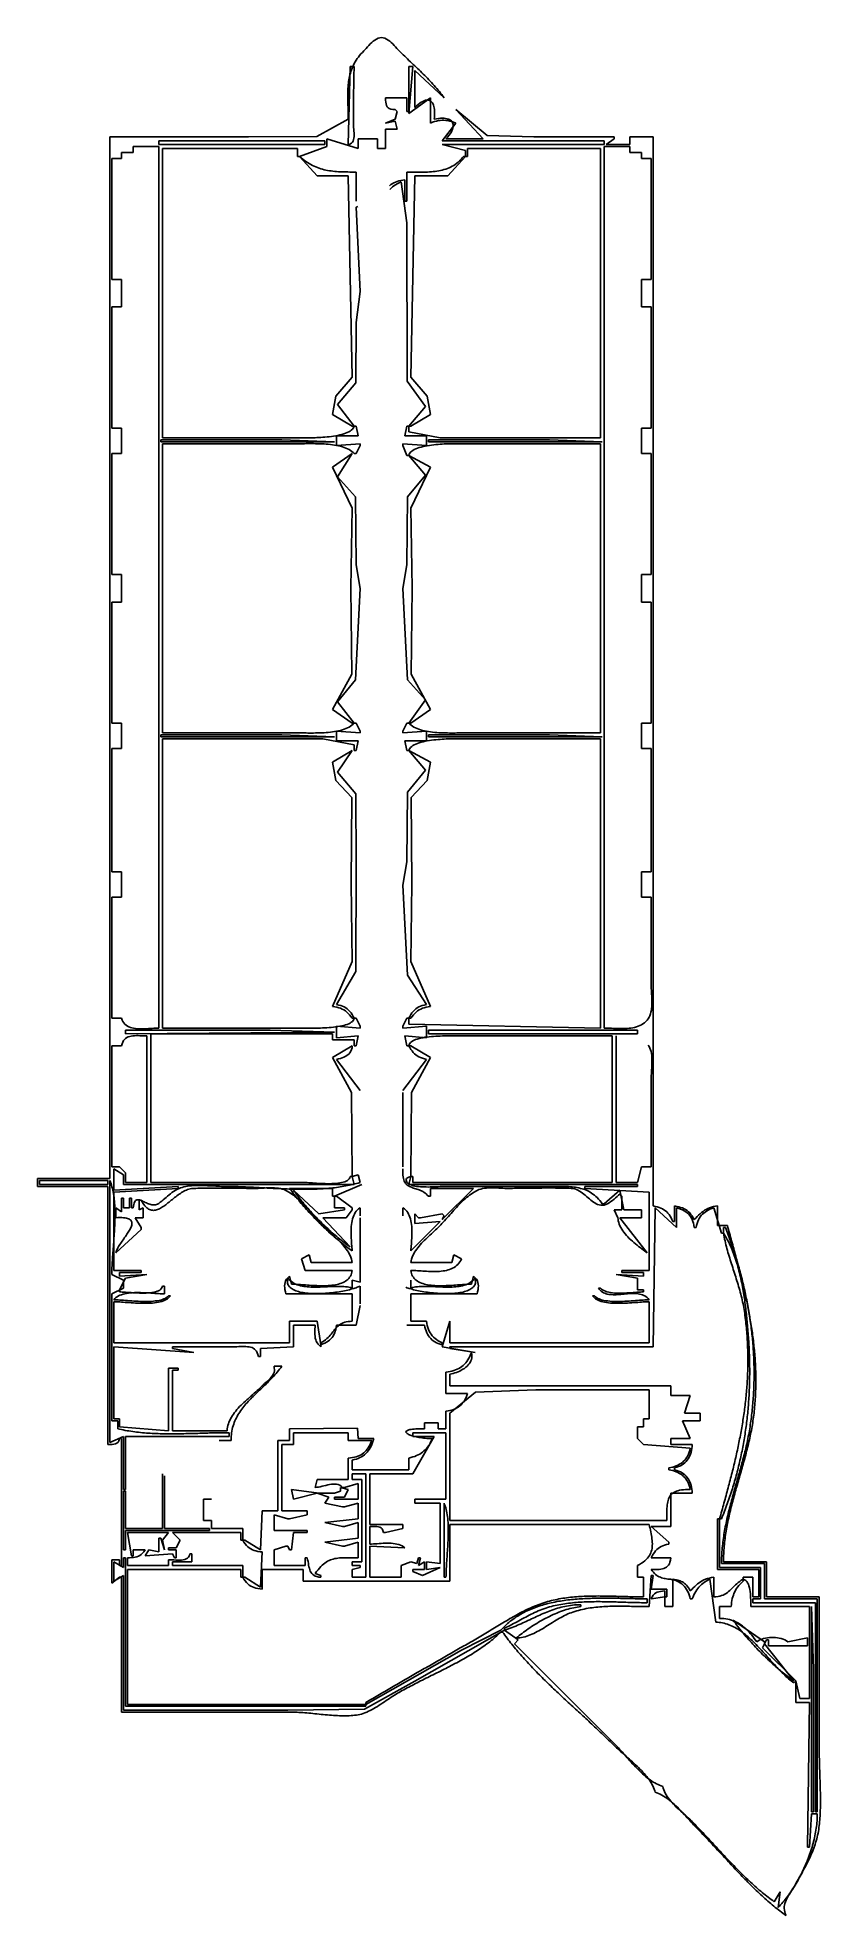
# Model space of a CAD drawing. Header units: metres. Extents: x 191 to 592, y 202 to 1163.
import ezdxf

# ---------------------------------------------------------------- set-up
doc = ezdxf.new("R2010")
doc.units = ezdxf.units.M

msp = doc.modelspace()

# ---------------------------------------------------------------- linework, layer by layer
for p, q in [((366.1291, 1162.7019), (365.2711, 1162.4442)), ((367, 1162.7932), (366.1291, 1162.7019)), ((367.8709, 1162.7019), (367, 1162.7932)), ((368.7289, 1162.4442), (367.8709, 1162.7019)), ((355.823, 1153.6074), (355.1909, 1152.8052)), ((356.5008, 1154.4071), (355.823, 1153.6074)), ((357.226, 1155.2048), (356.5008, 1154.4071)), ((358, 1156.0007), (357.226, 1155.2048)), ((358.5788, 1156.6007), (358, 1156.0007)), ((359.1979, 1157.2747), (358.5788, 1156.6007)), ((359.8545, 1157.9986), (359.1979, 1157.2747)), ((360.5459, 1158.7484), (359.8545, 1157.9986)), ((361.2694, 1159.5001), (360.5459, 1158.7484)), ((362.0221, 1160.2295), (361.2694, 1159.5001)), ((362.8014, 1160.9126), (362.0221, 1160.2295)), ((363.6045, 1161.5255), (362.8014, 1160.9126)), ((364.4286, 1162.044), (363.6045, 1161.5255)), ((365.2711, 1162.4442), (364.4286, 1162.044)), ((369.5714, 1162.044), (368.7289, 1162.4442)), ((370.3954, 1161.5255), (369.5714, 1162.044)), ((371.1984, 1160.9126), (370.3954, 1161.5255)), ((371.9776, 1160.2294), (371.1984, 1160.9126)), ((372.7303, 1159.5), (371.9776, 1160.2294)), ((373.4537, 1158.7484), (372.7303, 1159.5)), ((374.1451, 1157.9986), (373.4537, 1158.7484)), ((374.8017, 1157.2747), (374.1451, 1157.9986)), ((375.4209, 1156.6007), (374.8017, 1157.2747)), ((376, 1156.0007), (375.4209, 1156.6007)), ((376.7053, 1155.3032), (376, 1156.0007)), ((377.417, 1154.6069), (376.7053, 1155.3032)), ((378.1344, 1153.9115), (377.417, 1154.6069)), ((378.8569, 1153.2168), (378.1344, 1153.9115)), ((379.5838, 1152.5223), (378.8569, 1153.2168)), ((351, 1148), (350, 1108)), ((350.8217, 1143.7416), (350.6195, 1142.8885)), ((351.0513, 1144.589), (350.8217, 1143.7416)), ((353, 1148), (351, 1148)), ((351.3098, 1145.4308), (351.0513, 1144.589)), ((351.5988, 1146.2674), (351.3098, 1145.4308)), ((351.9198, 1147.099), (351.5988, 1146.2674)), ((352.2743, 1147.9259), (351.9198, 1147.099)), ((352.6638, 1148.7485), (352.2743, 1147.9259)), ((353.0899, 1149.5669), (352.6638, 1148.7485)), ((352.8549, 1142.9367), (352.8787, 1143.9491)), ((352.8787, 1143.9491), (352.905, 1144.9617)), ((352.905, 1144.9617), (352.9339, 1145.9743)), ((352.9339, 1145.9743), (352.9655, 1146.9871)), ((352.9655, 1146.9871), (353, 1148)), ((353.5542, 1150.3815), (353.0899, 1149.5669)), ((354.0581, 1151.1926), (353.5542, 1150.3815)), ((354.6031, 1152.0004), (354.0581, 1151.1926)), ((355.1909, 1152.8052), (354.6031, 1152.0004)), ((380.3143, 1151.8279), (379.5838, 1152.5223)), ((381.0479, 1151.1332), (380.3143, 1151.8279)), ((381, 1148), (381, 1125)), ((381, 1124), (383, 1148)), ((383, 1148), (381, 1148)), ((381.7839, 1150.4379), (381.0479, 1151.1332)), ((382.5216, 1149.7417), (381.7839, 1150.4379)), ((383.2603, 1149.0443), (382.5216, 1149.7417)), ((383.9994, 1148.3455), (383.2603, 1149.0443)), ((384.7382, 1147.6449), (383.9994, 1148.3455)), ((384, 1127), (384, 1146)), ((384, 1146), (399, 1132)), ((385.476, 1146.9423), (384.7382, 1147.6449)), ((386.2122, 1146.2373), (385.476, 1146.9423)), ((386.946, 1145.5296), (386.2122, 1146.2373)), ((387.6769, 1144.819), (386.946, 1145.5296)), ((388.4042, 1144.1052), (387.6769, 1144.819)), ((389.1272, 1143.3878), (388.4042, 1144.1052)), ((389.8451, 1142.6665), (389.1272, 1143.3878)), ((349.766, 1133.9733), (349.7638, 1133.0372)), ((349.7787, 1134.9005), (349.766, 1133.9733)), ((349.8035, 1135.8189), (349.7787, 1134.9005)), ((349.8418, 1136.729), (349.8035, 1135.8189)), ((349.8953, 1137.631), (349.8418, 1136.729)), ((349.9654, 1138.5251), (349.8953, 1137.631)), ((350.0537, 1139.4117), (349.9654, 1138.5251)), ((350.1617, 1140.2911), (350.0537, 1139.4117)), ((350.291, 1141.1635), (350.1617, 1140.2911)), ((350.4431, 1142.0292), (350.291, 1141.1635)), ((350.6195, 1142.8885), (350.4431, 1142.0292)), ((352.7266, 1132.8161), (352.7321, 1133.8279)), ((352.7321, 1133.8279), (352.739, 1134.8398)), ((352.739, 1134.8398), (352.7472, 1135.8517)), ((352.7472, 1135.8517), (352.7571, 1136.8636)), ((352.7571, 1136.8636), (352.7686, 1137.8756)), ((352.7686, 1137.8756), (352.7818, 1138.8877)), ((352.7818, 1138.8877), (352.7969, 1139.8998)), ((352.7969, 1139.8998), (352.8141, 1140.912)), ((352.8141, 1140.912), (352.8334, 1141.9243)), ((352.8334, 1141.9243), (352.8549, 1142.9367)), ((390.5575, 1141.9412), (389.8451, 1142.6665)), ((391.2635, 1141.2114), (390.5575, 1141.9412)), ((391.9625, 1140.4768), (391.2635, 1141.2114)), ((392.6539, 1139.7373), (391.9625, 1140.4768)), ((393.3369, 1138.9924), (392.6539, 1139.7373)), ((394.011, 1138.2419), (393.3369, 1138.9924)), ((394.6754, 1137.4854), (394.011, 1138.2419)), ((395.3295, 1136.7228), (394.6754, 1137.4854)), ((395.9726, 1135.9537), (395.3295, 1136.7228)), ((396.6041, 1135.1777), (395.9726, 1135.9537)), ((397.2232, 1134.3947), (396.6041, 1135.1777)), ((397.8294, 1133.6042), (397.2232, 1134.3947)), ((349.7638, 1133.0372), (349.7706, 1132.0918)), ((349.7706, 1132.0918), (349.7849, 1131.1369)), ((349.7849, 1131.1369), (349.805, 1130.1721)), ((349.805, 1130.1721), (349.8296, 1129.1972)), ((349.8296, 1129.1972), (349.857, 1128.212)), ((349.857, 1128.212), (349.8857, 1127.216)), ((349.8857, 1127.216), (349.9142, 1126.2091)), ((349.9142, 1126.2091), (349.941, 1125.1909)), ((349.941, 1125.1909), (349.9645, 1124.1612)), ((349.9645, 1124.1612), (349.9832, 1123.1197)), ((352.7144, 1126.7455), (352.7145, 1127.7572)), ((352.7148, 1125.7338), (352.7144, 1126.7455)), ((352.7145, 1127.7572), (352.7152, 1128.769)), ((352.7156, 1124.722), (352.7148, 1125.7338)), ((352.7152, 1128.769), (352.7167, 1129.7807)), ((352.7166, 1123.7102), (352.7156, 1124.722)), ((352.7167, 1129.7807), (352.719, 1130.7925)), ((352.719, 1130.7925), (352.7222, 1131.8043)), ((352.7222, 1131.8043), (352.7266, 1132.8161)), ((380, 1132), (369, 1132)), ((369, 1132), (369.0536, 1130.8404)), ((369.0536, 1130.8404), (369.148, 1129.7998)), ((369.148, 1129.7998), (369.3051, 1128.8802)), ((369.3051, 1128.8802), (369.5467, 1128.0836)), ((369.5467, 1128.0836), (369.8949, 1127.412)), ((369.8949, 1127.412), (370.3715, 1126.8675)), ((370.3715, 1126.8675), (370.9984, 1126.452)), ((370.9984, 1126.452), (371.7975, 1126.1675)), ((371.7975, 1126.1675), (372.7907, 1126.0162)), ((372.7907, 1126.0162), (374, 1126)), ((374, 1126), (375, 1125)), ((375, 1125), (374, 1121)), ((380, 1125), (380, 1132)), ((381, 1125), (380, 1125)), ((392, 1132), (381, 1124)), ((384.9021, 1127.8357), (384, 1127)), ((385.7621, 1128.5641), (384.9021, 1127.8357)), ((386.58, 1129.1876), (385.7621, 1128.5641)), ((387.3559, 1129.7085), (386.58, 1129.1876)), ((388.0898, 1130.129), (387.3559, 1129.7085)), ((388.7817, 1130.4515), (388.0898, 1130.129)), ((389.4316, 1130.6781), (388.7817, 1130.4515)), ((390.0397, 1130.8114), (389.4316, 1130.6781)), ((390.6059, 1130.8534), (390.0397, 1130.8114)), ((391.1302, 1130.8066), (390.6059, 1130.8534)), ((391.6128, 1130.6732), (391.1302, 1130.8066)), ((392.0535, 1130.4555), (391.6128, 1130.6732)), ((392, 1119), (392, 1132)), ((392.4526, 1130.1558), (392.0535, 1130.4555)), ((392.81, 1129.7764), (392.4526, 1130.1558)), ((393.1257, 1129.3196), (392.81, 1129.7764)), ((393.3998, 1128.7878), (393.1257, 1129.3196)), ((393.6323, 1128.1831), (393.3998, 1128.7878)), ((393.8233, 1127.5079), (393.6323, 1128.1831)), ((393.9728, 1126.7644), (393.8233, 1127.5079)), ((394.0808, 1125.9551), (393.9728, 1126.7644)), ((394.1474, 1125.0821), (394.0808, 1125.9551)), ((394.1725, 1124.1478), (394.1474, 1125.0821)), ((394.1563, 1123.1545), (394.1725, 1124.1478)), ((398.4218, 1132.8061), (397.8294, 1133.6042)), ((399, 1132), (398.4218, 1132.8061)), ((421, 1112.6034), (405, 1126)), ((405, 1126), (419, 1111)), ((350, 1121), (333.9846, 1112.1482)), ((349.9832, 1123.1197), (349.9955, 1122.066)), ((349.9955, 1122.066), (350, 1121)), ((352.7178, 1122.6984), (352.7166, 1123.7102)), ((352.7191, 1121.6866), (352.7178, 1122.6984)), ((352.7202, 1120.6747), (352.7191, 1121.6866)), ((352.7212, 1119.6628), (352.7202, 1120.6747)), ((352.7219, 1118.6509), (352.7212, 1119.6628)), ((352.7222, 1117.6389), (352.7219, 1118.6509)), ((352.7456, 1116.7803), (352.7222, 1117.6389)), ((352.8028, 1115.8842), (352.7456, 1116.7803)), ((352.874, 1114.9662), (352.8028, 1115.8842)), ((352.9394, 1114.0417), (352.874, 1114.9662)), ((374, 1121), (369, 1119)), ((369, 1119), (374, 1120)), ((375, 1116), (369, 1116)), ((369, 1116), (369, 1106)), ((374, 1120), (375, 1116)), ((393.0743, 1119.4259), (392, 1119)), ((394.1115, 1119.7808), (393.0743, 1119.4259)), ((394, 1121), (394.0988, 1122.1045)), ((395.1328, 1121.233), (394, 1121)), ((394.0988, 1122.1045), (394.1563, 1123.1545)), ((395.1183, 1120.0647), (394.1115, 1119.7808)), ((396.1014, 1120.2777), (395.1183, 1120.0647)), ((396.2024, 1121.3985), (395.1328, 1121.233)), ((397.0675, 1120.4196), (396.1014, 1120.2777)), ((397.2074, 1121.4985), (396.2024, 1121.3985)), ((398.0236, 1120.4906), (397.0675, 1120.4196)), ((398.1462, 1121.5349), (397.2074, 1121.4985)), ((398, 1110), (405, 1119)), ((398.9762, 1120.4906), (398.0236, 1120.4906)), ((399.0175, 1121.5095), (398.1462, 1121.5349)), ((399.9323, 1120.4196), (398.9762, 1120.4906)), ((399.8197, 1121.4243), (399.0175, 1121.5095)), ((400.5514, 1121.2813), (399.8197, 1121.4243)), ((400.8985, 1120.2777), (399.9323, 1120.4196)), ((401.2112, 1121.0823), (400.5514, 1121.2813)), ((401.8816, 1120.0647), (400.8985, 1120.2777)), ((401.7975, 1120.8293), (401.2112, 1121.0823)), ((402.3089, 1120.5241), (401.7975, 1120.8293)), ((402.8883, 1119.7808), (401.8816, 1120.0647)), ((402.744, 1120.1688), (402.3089, 1120.5241)), ((402.574, 1114.2776), (402.9829, 1115.0292)), ((403.1013, 1119.7652), (402.744, 1120.1688)), ((403.9255, 1119.4259), (402.8883, 1119.7808)), ((402.9829, 1115.0292), (403.3007, 1115.7498)), ((403.3793, 1119.3152), (403.1013, 1119.7652)), ((403.3007, 1115.7498), (403.529, 1116.4375)), ((403.5766, 1118.8208), (403.3793, 1119.3152)), ((403.529, 1116.4375), (403.6693, 1117.0904)), ((403.6916, 1118.284), (403.5766, 1118.8208)), ((403.6693, 1117.0904), (403.723, 1117.7065)), ((403.723, 1117.7065), (403.6916, 1118.284)), ((405, 1119), (403.9255, 1119.4259)), ((299, 1112), (228, 1112)), ((228, 1112), (228, 579)), ((240, 1107), (240, 1104)), ((253, 1107), (240, 1107)), ((253, 1110), (253, 1108)), ((338, 1110), (253, 1110)), ((253, 1108), (338, 1108)), ((253, 656), (253, 1107)), ((324, 1106), (255, 1106)), ((255, 1106), (255, 958)), ((333.9846, 1112.1482), (299, 1112)), ((324, 1102), (324, 1106)), ((339, 1107), (325, 1102)), ((338, 1108), (338, 1110)), ((355, 1106), (339, 1111)), ((339, 1111), (339, 1107)), ((350, 1108), (350.8776, 1108.2821)), ((350.8776, 1108.2821), (351.5713, 1108.6979)), ((351.5713, 1108.6979), (352.1008, 1109.2317)), ((352.1008, 1109.2317), (352.486, 1109.8679)), ((352.486, 1109.8679), (352.7466, 1110.5911)), ((352.7466, 1110.5911), (352.9025, 1111.3856)), ((352.9025, 1111.3856), (352.9734, 1112.2359)), ((352.9791, 1113.1265), (352.9394, 1114.0417)), ((352.9734, 1112.2359), (352.9791, 1113.1265)), ((365, 1111), (355, 1111)), ((355, 1111), (355, 1106)), ((365, 1106), (365, 1111)), ((369, 1106), (365, 1106)), ((481, 1110), (398, 1110)), ((410, 1105), (398, 1108)), ((398, 1108), (481, 1108)), ((400, 1111), (400.7872, 1111.8562)), ((419, 1111), (400, 1111)), ((400.7872, 1111.8562), (401.4777, 1112.6892)), ((401.4777, 1112.6892), (402.0728, 1113.497)), ((402.0728, 1113.497), (402.574, 1114.2776)), ((410, 1102), (410, 1105)), ((479, 1106), (411, 1106)), ((411, 1106), (411, 1102)), ((445, 1111.9854), (421, 1112.6034)), ((486, 1112), (445, 1111.9854)), ((479, 958), (479, 1106)), ((481, 1108), (481, 1110)), ((481, 1107), (481, 656)), ((494, 1107), (481, 1107)), ((482, 1108), (486, 1111)), ((494, 1108), (482, 1108)), ((486, 1111), (486, 1112)), ((506, 1112), (494, 1112)), ((494, 1112), (494, 1108)), ((494, 1104), (494, 1107)), ((506, 565), (506, 1112)), ((234, 1101), (229, 1101)), ((229, 1101), (229, 1039)), ((240, 1104), (234, 1104)), ((234, 1104), (234, 1101)), ((325, 1102), (324, 1102)), ((325, 1102), (334, 1092)), ((325.8404, 1101.2718), (325, 1102)), ((326.6787, 1100.5892), (325.8404, 1101.2718)), ((327.5157, 1099.9508), (326.6787, 1100.5892)), ((328.3518, 1099.3549), (327.5157, 1099.9508)), ((329.1879, 1098.8003), (328.3518, 1099.3549)), ((330.0243, 1098.2853), (329.1879, 1098.8003)), ((330.8619, 1097.8085), (330.0243, 1098.2853)), ((331.7013, 1097.3685), (330.8619, 1097.8085)), ((332.5429, 1096.9637), (331.7013, 1097.3685)), ((333.3876, 1096.5928), (332.5429, 1096.9637)), ((334.2359, 1096.2541), (333.3876, 1096.5928)), ((335.0884, 1095.9464), (334.2359, 1096.2541)), ((335.9458, 1095.6679), (335.0884, 1095.9464)), ((336.8088, 1095.4174), (335.9458, 1095.6679)), ((337.6778, 1095.1933), (336.8088, 1095.4174)), ((399.8416, 1095.477), (398.9638, 1095.2065)), ((400.7054, 1095.7823), (399.8416, 1095.477)), ((401.5542, 1096.1242), (400.7054, 1095.7823)), ((401, 1092), (410, 1102)), ((402.387, 1096.5048), (401.5542, 1096.1242)), ((403.2029, 1096.926), (402.387, 1096.5048)), ((404.0008, 1097.3899), (403.2029, 1096.926)), ((404.7798, 1097.8985), (404.0008, 1097.3899)), ((405.5388, 1098.4538), (404.7798, 1097.8985)), ((406.2769, 1099.0577), (405.5388, 1098.4538)), ((406.993, 1099.7122), (406.2769, 1099.0577)), ((407.6862, 1100.4195), (406.993, 1099.7122)), ((408.3556, 1101.1814), (407.6862, 1100.4195)), ((409, 1102), (408.3556, 1101.1814)), ((410, 1102), (409, 1102)), ((411, 1102), (410, 1102)), ((500, 1104), (494, 1104)), ((500, 1101), (500, 1104)), ((505, 1101), (500, 1101)), ((505, 1039), (505, 1101)), ((334, 1092), (350, 1092)), ((338.5536, 1094.9942), (337.6778, 1095.1933)), ((339.4368, 1094.8186), (338.5536, 1094.9942)), ((340.3281, 1094.6649), (339.4368, 1094.8186)), ((341.228, 1094.5318), (340.3281, 1094.6649)), ((342.1371, 1094.4178), (341.228, 1094.5318)), ((343.0562, 1094.3213), (342.1371, 1094.4178)), ((343.9858, 1094.241), (343.0562, 1094.3213)), ((344.9266, 1094.1753), (343.9858, 1094.241)), ((345.8792, 1094.1228), (344.9266, 1094.1753)), ((346.8442, 1094.082), (345.8792, 1094.1228)), ((347.8222, 1094.0514), (346.8442, 1094.082)), ((348.814, 1094.0295), (347.8222, 1094.0514)), ((349.82, 1094.0149), (348.814, 1094.0295)), ((350.841, 1094.0062), (349.82, 1094.0149)), ((350, 1092), (351.9414, 989.0146)), ((351.8776, 1094.0017), (350.841, 1094.0062)), ((352.9304, 1094.0002), (351.8776, 1094.0017)), ((354, 1094), (352.9304, 1094.0002)), ((354, 1079), (354, 1094)), ((371.774, 1087.5322), (371.0908, 1086.9625)), ((371.2319, 1085.103), (371.8764, 1085.7611)), ((372.5057, 1088.0366), (371.774, 1087.5322)), ((371.8764, 1085.7611), (372.5786, 1086.3796)), ((373.2861, 1088.4788), (372.5057, 1088.0366)), ((372.5786, 1086.3796), (373.3399, 1086.9621)), ((374.1153, 1088.8619), (373.2861, 1088.4788)), ((373.3399, 1086.9621), (374.1613, 1087.5119)), ((374.9935, 1089.1891), (374.1153, 1088.8619)), ((374.1613, 1087.5119), (375.0443, 1088.0325)), ((375.9209, 1089.4634), (374.9935, 1089.1891)), ((375.0443, 1088.0325), (375.9901, 1088.5274)), ((376.8976, 1089.6879), (375.9209, 1089.4634)), ((375.9901, 1088.5274), (377, 1089)), ((377.9239, 1089.8657), (376.8976, 1089.6879)), ((377, 1089), (379.9992, 1068)), ((379, 1090), (377.9239, 1089.8657)), ((379, 1079), (379, 1090)), ((380.949, 1093.9966), (380, 1094)), ((380, 1094), (380, 1079)), ((381.9038, 1093.988), (380.949, 1093.9966)), ((382.8636, 1093.9761), (381.9038, 1093.988)), ((382.0586, 989.0146), (384, 1092)), ((383.8273, 1093.9629), (382.8636, 1093.9761)), ((384.7938, 1093.9505), (383.8273, 1093.9629)), ((384, 1092), (401, 1092)), ((385.7622, 1093.9407), (384.7938, 1093.9505)), ((386.7316, 1093.9356), (385.7622, 1093.9407)), ((387.7008, 1093.9372), (386.7316, 1093.9356)), ((388.669, 1093.9475), (387.7008, 1093.9372)), ((389.6351, 1093.9685), (388.669, 1093.9475)), ((390.5982, 1094.0022), (389.6351, 1093.9685)), ((391.5572, 1094.0506), (390.5982, 1094.0022)), ((392.5111, 1094.1157), (391.5572, 1094.0506)), ((393.459, 1094.1995), (392.5111, 1094.1157)), ((394.3998, 1094.3039), (393.459, 1094.1995)), ((395.3327, 1094.4311), (394.3998, 1094.3039)), ((396.2565, 1094.5829), (395.3327, 1094.4311)), ((397.1703, 1094.7614), (396.2565, 1094.5829)), ((398.073, 1094.9686), (397.1703, 1094.7614)), ((398.9638, 1095.2065), (398.073, 1094.9686)), ((354, 1076), (354.9225, 1076.4022)), ((380, 1079), (379, 1079)), ((356.1566, 1032.8302), (354, 1076)), ((379.9992, 1068), (380.0586, 987.0401)), ((229, 1039), (234, 1039)), ((234, 1039), (234, 1025)), ((500, 1025), (500, 1039)), ((500, 1039), (505, 1039)), ((354, 1017), (356.1566, 1032.8302)), ((234, 1025), (229, 1025)), ((229, 1025), (229, 963)), ((505, 1025), (500, 1025)), ((505, 963), (505, 1025)), ((353.8519, 986.0934), (354, 1017)), ((351.9414, 989.0146), (343.6034, 979.3657)), ((344.466, 975), (353.8519, 986.0934)), ((380.0586, 987.0401), (389.534, 974.0895)), ((390.3966, 979.3657), (382.0586, 989.0146)), ((343.6034, 979.3657), (342, 970)), ((353, 964), (344.466, 975)), ((389.534, 974.0895), (381, 964)), ((392, 970), (390.3966, 979.3657)), ((229, 963), (234, 963)), ((234, 963), (234, 950)), ((342, 970), (352, 964)), ((349.448, 960.6813), (350.2304, 961.0523)), ((350.2304, 961.0523), (350.9348, 961.4555)), ((350.9348, 961.4555), (351.553, 961.8922)), ((351.553, 961.8922), (352.0768, 962.3637)), ((352, 964), (353, 964)), ((352.0768, 962.3637), (352.498, 962.8713)), ((352.498, 962.8713), (352.8084, 963.4163)), ((352.8084, 963.4163), (353, 964)), ((353, 964), (354, 964)), ((354, 964), (355, 959)), ((379, 959), (380, 964)), ((380, 964), (381, 964)), ((381, 964), (381, 961)), ((381, 964), (382, 964)), ((381, 961), (397.0146, 958.0193)), ((382, 964), (392, 970)), ((500, 950), (500, 963)), ((500, 963), (505, 963)), ((254, 957), (254, 956)), ((316, 957), (254, 957)), ((254, 956), (343, 956)), ((255, 958), (330, 958)), ((326, 955), (255, 955)), ((255, 955), (255, 807)), ((343, 956), (316, 957)), ((326.7652, 955.0021), (326, 955)), ((327.5815, 955.0075), (326.7652, 955.0021)), ((328.4443, 955.0144), (327.5815, 955.0075)), ((329.3494, 955.0209), (328.4443, 955.0144)), ((330.2924, 955.0255), (329.3494, 955.0209)), ((330, 958), (330.6264, 958.0025)), ((331.269, 955.0262), (330.2924, 955.0255)), ((330.6264, 958.0025), (331.3383, 958.0111)), ((332.2748, 955.0215), (331.269, 955.0262)), ((331.3383, 958.0111), (332.1275, 958.0269)), ((332.1275, 958.0269), (332.9858, 958.0514)), ((333.3054, 955.0096), (332.2748, 955.0215)), ((332.9858, 958.0514), (333.9051, 958.0857)), ((334.3566, 954.9886), (333.3054, 955.0096)), ((333.9051, 958.0857), (334.8771, 958.1313)), ((335.424, 954.9569), (334.3566, 954.9886)), ((334.8771, 958.1313), (335.8937, 958.1894)), ((336.5032, 954.9127), (335.424, 954.9569)), ((335.8937, 958.1894), (336.9468, 958.2614)), ((337.5899, 954.8544), (336.5032, 954.9127)), ((336.9468, 958.2614), (338.0281, 958.3485)), ((338.6798, 954.78), (337.5899, 954.8544)), ((338.0281, 958.3485), (339.1295, 958.4521)), ((339.7685, 954.688), (338.6798, 954.78)), ((339.1295, 958.4521), (340.2427, 958.5735)), ((340.8516, 954.5766), (339.7685, 954.688)), ((340.2427, 958.5735), (341.3597, 958.7139)), ((341.9248, 954.4439), (340.8516, 954.5766)), ((341.3597, 958.7139), (342.4722, 958.8747)), ((342.9838, 954.2884), (341.9248, 954.4439)), ((342.4722, 958.8747), (343.5721, 959.0572)), ((344.0243, 954.1081), (342.9838, 954.2884)), ((343.5721, 959.0572), (344.6511, 959.2627)), ((355, 959), (344, 959)), ((344, 959), (344, 954)), ((344, 954), (356, 955)), ((345.0418, 953.9015), (344.0243, 954.1081)), ((344.6511, 959.2627), (345.7012, 959.4926)), ((346.032, 953.6667), (345.0418, 953.9015)), ((345.7012, 959.4926), (346.7141, 959.748)), ((346.9906, 953.4021), (346.032, 953.6667)), ((346.7141, 959.748), (347.6816, 960.0304)), ((347.9133, 953.1058), (346.9906, 953.4021)), ((347.6816, 960.0304), (348.5956, 960.3411)), ((348.7956, 952.7762), (347.9133, 953.1058)), ((348.5956, 960.3411), (349.448, 960.6813)), ((349.6333, 952.4114), (348.7956, 952.7762)), ((350.422, 952.0098), (349.6333, 952.4114)), ((351.1574, 951.5696), (350.422, 952.0098)), ((351.835, 951.089), (351.1574, 951.5696)), ((356, 954), (354, 950)), ((356, 955), (356, 954)), ((378, 954), (378, 955)), ((378, 955), (390, 954)), ((380, 949), (378, 954)), ((390, 959), (379, 959)), ((383.065, 951.5443), (382.4468, 951.1077)), ((383.7694, 951.9476), (383.065, 951.5443)), ((384.5519, 952.3186), (383.7694, 951.9476)), ((385.4042, 952.6588), (384.5519, 952.3186)), ((386.3182, 952.9694), (385.4042, 952.6588)), ((387.2858, 953.2518), (386.3182, 952.9694)), ((388.2987, 953.5073), (387.2858, 953.2518)), ((389.3487, 953.7371), (388.2987, 953.5073)), ((390.4278, 953.9426), (389.3487, 953.7371)), ((390, 954), (390, 959)), ((391.5276, 954.1252), (390.4278, 953.9426)), ((391, 957), (391, 956)), ((453, 957), (391, 957)), ((391, 956), (480, 956)), ((392.6401, 954.286), (391.5276, 954.1252)), ((393.7571, 954.4264), (392.6401, 954.286)), ((394.8704, 954.5478), (393.7571, 954.4264)), ((395.9717, 954.6514), (394.8704, 954.5478)), ((397.053, 954.7385), (395.9717, 954.6514)), ((397.0146, 958.0193), (479, 958)), ((398.1061, 954.8104), (397.053, 954.7385)), ((399.1228, 954.8686), (398.1061, 954.8104)), ((400.0948, 954.9142), (399.1228, 954.8686)), ((401.0141, 954.9485), (400.0948, 954.9142)), ((401.8724, 954.973), (401.0141, 954.9485)), ((402.6616, 954.9888), (401.8724, 954.973)), ((403.3735, 954.9974), (402.6616, 954.9888)), ((404, 955), (403.3735, 954.9974)), ((479, 955), (404, 955)), ((480, 956), (453, 957)), ((479, 807), (479, 955)), ((234, 950), (229, 950)), ((229, 950), (229, 888)), ((352, 950), (342, 943)), ((342, 943), (351.9954, 921.9992)), ((344.466, 938.0748), (352, 950)), ((352.4507, 950.5664), (351.835, 951.089)), ((353, 950), (352.4507, 950.5664)), ((354, 950), (353, 950)), ((381, 949), (380, 949)), ((381.1915, 949.5836), (381, 949)), ((381, 949), (389.534, 938.9352)), ((392, 943), (381, 949)), ((381.5019, 950.1286), (381.1915, 949.5836)), ((381.9231, 950.6362), (381.5019, 950.1286)), ((382.4468, 951.1077), (381.9231, 950.6362)), ((382.0046, 922), (392, 943)), ((505, 950), (500, 950)), ((505, 888), (505, 950)), ((353.6821, 927.8951), (344.466, 938.0748)), ((389.534, 938.9352), (380.3179, 927.8951)), ((354, 893), (353.6821, 927.8951)), ((380.3179, 927.8951), (380, 893)), ((351.9954, 921.9992), (351.3395, 881)), ((382.6605, 881), (382.0046, 922)), ((229, 888), (234, 888)), ((234, 888), (234, 874)), ((356.0409, 880.9105), (354, 893)), ((380, 893), (377.9591, 880.9105)), ((500, 874), (500, 888)), ((500, 888), (505, 888)), ((351.3395, 881), (351.8519, 837.0154)), ((353.6821, 834.1042), (356.0409, 880.9105)), ((377.9591, 880.9105), (380.3179, 834.1042)), ((382.1481, 837.0154), (382.6605, 881)), ((234, 874), (229, 874)), ((229, 874), (229, 812)), ((505, 874), (500, 874)), ((505, 812), (505, 874)), ((351.8519, 837.0154), (342, 819)), ((392, 819), (382.1481, 837.0154)), ((344.466, 823.0108), (353.6821, 834.1042)), ((380.3179, 834.1042), (389.534, 823.9144)), ((342, 819), (352, 812)), ((353, 812), (344.466, 823.0108)), ((389.534, 823.9144), (381, 812)), ((382, 812), (392, 819)), ((229, 812), (234, 812)), ((234, 812), (234, 799)), ((335.424, 807.043), (336.5032, 807.0872)), ((336.5032, 807.0872), (337.5899, 807.1455)), ((337.5899, 807.1455), (338.6798, 807.2199)), ((338.6798, 807.2199), (339.7685, 807.3119)), ((339.7685, 807.3119), (340.8516, 807.4233)), ((340.8516, 807.4233), (341.9248, 807.556)), ((341.9248, 807.556), (342.9838, 807.7115)), ((342.9838, 807.7115), (344.0243, 807.8918)), ((356, 807), (344, 808)), ((344, 808), (344, 803)), ((344.0243, 807.8918), (345.0418, 808.0984)), ((345.0418, 808.0984), (346.032, 808.3332)), ((346.032, 808.3332), (346.9906, 808.5978)), ((346.9906, 808.5978), (347.9133, 808.8941)), ((347.9133, 808.8941), (348.7956, 809.2237)), ((348.7956, 809.2237), (349.6333, 809.5885)), ((349.6333, 809.5885), (350.422, 809.9901)), ((350.422, 809.9901), (351.1574, 810.4303)), ((351.1574, 810.4303), (351.835, 810.9109)), ((351.835, 810.9109), (352.4507, 811.4335)), ((352, 812), (353, 812)), ((352.4507, 811.4335), (353, 812)), ((353, 812), (354, 812)), ((354, 812), (356, 808)), ((356, 808), (356, 807)), ((378, 808), (380, 812)), ((390, 808), (378, 807)), ((378, 807), (378, 808)), ((380, 812), (381, 812)), ((381, 812), (381.5492, 811.4335)), ((381, 812), (382, 812)), ((381.5492, 811.4335), (382.1648, 810.9109)), ((382.1648, 810.9109), (382.8425, 810.4303)), ((382.8425, 810.4303), (383.5778, 809.9901)), ((383.5778, 809.9901), (384.3665, 809.5885)), ((384.3665, 809.5885), (385.2042, 809.2237)), ((385.2042, 809.2237), (386.0866, 808.8941)), ((386.0866, 808.8941), (387.0092, 808.5978)), ((387.0092, 808.5978), (387.9678, 808.3332)), ((387.9678, 808.3332), (388.9581, 808.0984)), ((388.9581, 808.0984), (389.9756, 807.8918)), ((389.9756, 807.8918), (391.016, 807.7115)), ((390, 803), (390, 808)), ((391.016, 807.7115), (392.075, 807.556)), ((392.075, 807.556), (393.1482, 807.4233)), ((393.1482, 807.4233), (394.2314, 807.3119)), ((394.2314, 807.3119), (395.32, 807.2199)), ((395.32, 807.2199), (396.4099, 807.1455)), ((396.4099, 807.1455), (397.4966, 807.0872)), ((397.4966, 807.0872), (398.5758, 807.043)), ((500, 799), (500, 812)), ((500, 812), (505, 812)), ((234, 799), (229, 799)), ((229, 799), (229, 736)), ((254, 806), (254, 805)), ((316, 806), (254, 806)), ((254, 805), (343, 805)), ((255, 807), (326, 807)), ((336.9854, 803.9807), (255, 804)), ((255, 804), (255, 656)), ((343, 805), (316, 806)), ((326, 807), (326.7652, 806.9978)), ((326.7652, 806.9978), (327.5815, 806.9924)), ((327.5815, 806.9924), (328.4443, 806.9855)), ((328.4443, 806.9855), (329.3494, 806.979)), ((329.3494, 806.979), (330.2924, 806.9744)), ((330.2924, 806.9744), (331.269, 806.9737)), ((331.269, 806.9737), (332.2748, 806.9784)), ((332.2748, 806.9784), (333.3054, 806.9903)), ((333.3054, 806.9903), (334.3566, 807.0113)), ((334.3566, 807.0113), (335.424, 807.043)), ((353, 801), (336.9854, 803.9807)), ((352, 798), (342, 792)), ((344, 803), (355, 803)), ((344.466, 787), (352, 798)), ((353, 798), (353, 801)), ((354, 798), (353, 798)), ((355, 803), (354, 798)), ((380, 798), (379, 803)), ((379, 803), (390, 803)), ((381, 798), (380, 798)), ((381.1915, 798.5836), (381, 798)), ((381, 798), (389.534, 787.9105)), ((392, 792), (381, 798)), ((381.5019, 799.1286), (381.1915, 798.5836)), ((381.9231, 799.6362), (381.5019, 799.1286)), ((382.4468, 800.1077), (381.9231, 799.6362)), ((383.065, 800.5443), (382.4468, 800.1077)), ((383.7694, 800.9476), (383.065, 800.5443)), ((384.5519, 801.3186), (383.7694, 800.9476)), ((385.4042, 801.6588), (384.5519, 801.3186)), ((386.3182, 801.9694), (385.4042, 801.6588)), ((387.2858, 802.2518), (386.3182, 801.9694)), ((388.2987, 802.5073), (387.2858, 802.2518)), ((389.3487, 802.7371), (388.2987, 802.5073)), ((390.4278, 802.9426), (389.3487, 802.7371)), ((391.5276, 803.1252), (390.4278, 802.9426)), ((391, 806), (391, 805)), ((453, 806), (391, 806)), ((391, 805), (480, 805)), ((392.6401, 803.286), (391.5276, 803.1252)), ((393.7571, 803.4264), (392.6401, 803.286)), ((394.8704, 803.5478), (393.7571, 803.4264)), ((395.9717, 803.6514), (394.8704, 803.5478)), ((397.053, 803.7385), (395.9717, 803.6514)), ((398.1061, 803.8104), (397.053, 803.7385)), ((399.1228, 803.8686), (398.1061, 803.8104)), ((398.5758, 807.043), (399.6432, 807.0113)), ((400.0948, 803.9142), (399.1228, 803.8686)), ((399.6432, 807.0113), (400.6944, 806.9903)), ((401.0141, 803.9485), (400.0948, 803.9142)), ((400.6944, 806.9903), (401.7251, 806.9784)), ((401.8724, 803.973), (401.0141, 803.9485)), ((401.7251, 806.9784), (402.7309, 806.9737)), ((402.6616, 803.9888), (401.8724, 803.973)), ((403.3735, 803.9974), (402.6616, 803.9888)), ((402.7309, 806.9737), (403.7075, 806.9744)), ((404, 804), (403.3735, 803.9974)), ((403.7075, 806.9744), (404.6505, 806.979)), ((479, 804), (404, 804)), ((404.6505, 806.979), (405.5556, 806.9855)), ((405.5556, 806.9855), (406.4184, 806.9924)), ((406.4184, 806.9924), (407.2347, 806.9978)), ((407.2347, 806.9978), (408, 807)), ((408, 807), (479, 807)), ((480, 805), (453, 806)), ((479, 656), (479, 804)), ((505, 799), (500, 799)), ((505, 736), (505, 799)), ((342, 792), (343.6034, 782.6096)), ((389.534, 787.9105), (380.3179, 776.7902)), ((390.3966, 782.6096), (392, 792)), ((343.6034, 782.6096), (351.8519, 773.9568)), ((353.8519, 775.8958), (344.466, 787)), ((382.1481, 773.9568), (390.3966, 782.6096)), ((351.8519, 773.9568), (351.4552, 730)), ((354.0046, 740), (353.8519, 775.8958)), ((380.3179, 776.7902), (379.9992, 741)), ((382.5448, 730), (382.1481, 773.9568)), ((353.9414, 685.0146), (354.0046, 740)), ((379.9992, 741), (377.8434, 729.1697)), ((229, 736), (234, 736)), ((234, 736), (234, 723)), ((500, 723), (500, 736)), ((500, 736), (505, 736)), ((234, 723), (229, 723)), ((229, 723), (229, 661)), ((351.4552, 730), (351.9992, 690)), ((377.8434, 729.1697), (380.3179, 683.0934)), ((382.0008, 690), (382.5448, 730)), ((505, 723), (500, 723)), ((505, 678), (505, 723)), ((351.9992, 690), (342, 667)), ((344, 668), (353.9414, 685.0146)), ((380.3179, 683.0934), (390, 668)), ((392, 667), (382.0008, 690)), ((505.0128, 677.144), (505, 678)), ((505.0472, 676.2412), (505.0128, 677.144)), ((505.0971, 675.2981), (505.0472, 676.2412)), ((505.1561, 674.3212), (505.0971, 675.2981)), ((505.2182, 673.3171), (505.1561, 674.3212)), ((505.2771, 672.2923), (505.2182, 673.3171)), ((342, 667), (343.1407, 666.8795)), ((343.1407, 666.8795), (344.196, 666.6958)), ((345.1048, 667.7928), (344, 668)), ((344.196, 666.6958), (345.1746, 666.4472)), ((346.1255, 667.5247), (345.1048, 667.7928)), ((345.1746, 666.4472), (346.0855, 666.1319)), ((346.0855, 666.1319), (346.9376, 665.7482)), ((347.0681, 667.1934), (346.1255, 667.5247)), ((346.9376, 665.7482), (347.7396, 665.2943)), ((347.9382, 666.7967), (347.0681, 667.1934)), ((347.7396, 665.2943), (348.5006, 664.7685)), ((348.7419, 666.3323), (347.9382, 666.7967)), ((348.5006, 664.7685), (349.2294, 664.169)), ((349.485, 665.7981), (348.7419, 666.3323)), ((349.2294, 664.169), (349.9348, 663.4942)), ((350.1734, 665.1917), (349.485, 665.7981)), ((349.9348, 663.4942), (350.6258, 662.7422)), ((350.8129, 664.511), (350.1734, 665.1917)), ((351.4095, 663.7537), (350.8129, 664.511)), ((351.9689, 662.9176), (351.4095, 663.7537)), ((382.5904, 663.7538), (382.031, 662.9176)), ((383.1869, 664.5111), (382.5904, 663.7538)), ((383.8264, 665.1918), (383.1869, 664.5111)), ((383.3741, 662.7423), (384.0651, 663.4942)), ((384.5148, 665.7981), (383.8264, 665.1918)), ((384.0651, 663.4942), (384.7705, 664.1691)), ((385.2579, 666.3324), (384.5148, 665.7981)), ((384.7705, 664.1691), (385.4993, 664.7685)), ((386.0616, 666.7967), (385.2579, 666.3324)), ((385.4993, 664.7685), (386.2602, 665.2943)), ((386.9318, 667.1934), (386.0616, 666.7967)), ((386.2602, 665.2943), (387.0623, 665.7482)), ((387.8743, 667.5247), (386.9318, 667.1934)), ((387.0623, 665.7482), (387.9143, 666.1319)), ((388.8951, 667.7928), (387.8743, 667.5247)), ((387.9143, 666.1319), (388.8252, 666.4472)), ((388.8252, 666.4472), (389.8039, 666.6958)), ((390, 668), (388.8951, 667.7928)), ((389.8039, 666.6958), (390.8592, 666.8795)), ((390.8592, 666.8795), (392, 667)), ((504.3318, 662.3409), (504.6447, 663.2139)), ((504.6447, 663.2139), (504.8926, 664.1314)), ((504.8926, 664.1314), (505.0816, 665.0869)), ((505.0816, 665.0869), (505.218, 666.074)), ((505.218, 666.074), (505.3079, 667.086)), ((505.3267, 671.2533), (505.2771, 672.2923)), ((505.3079, 667.086), (505.3575, 668.1165)), ((505.3608, 670.2067), (505.3267, 671.2533)), ((505.3575, 668.1165), (505.3731, 669.1589)), ((505.3731, 669.1589), (505.3608, 670.2067)), ((229, 661), (234, 661)), ((234, 661), (234.3075, 660.1175)), ((234.3075, 660.1175), (234.6989, 659.333)), ((234.6989, 659.333), (235.1683, 658.6413)), ((235.1683, 658.6413), (235.7102, 658.037)), ((235.7102, 658.037), (236.3187, 657.5145)), ((236, 655), (236, 653)), ((310, 655), (236, 655)), ((236, 653), (343, 654)), ((236.3187, 657.5145), (236.9884, 657.0687)), ((236.9884, 657.0687), (237.7133, 656.694)), ((237.7133, 656.694), (238.488, 656.3851)), ((238.488, 656.3851), (239.3066, 656.1367)), ((239.3066, 656.1367), (240.1635, 655.9432)), ((240.1635, 655.9432), (241.0531, 655.7994)), ((241.0531, 655.7994), (241.9696, 655.6999)), ((241.9696, 655.6999), (242.9073, 655.6393)), ((242.9073, 655.6393), (243.8606, 655.6122)), ((243.8606, 655.6122), (244.8239, 655.6132)), ((244.8239, 655.6132), (245.7913, 655.637)), ((245.7913, 655.637), (246.7572, 655.6781)), ((246.7572, 655.6781), (247.716, 655.7312)), ((247.716, 655.7312), (248.6619, 655.7909)), ((248.6619, 655.7909), (249.5893, 655.8518)), ((249.5893, 655.8518), (250.4925, 655.9085)), ((250.4925, 655.9085), (251.3658, 655.9557)), ((251.3658, 655.9557), (252.2035, 655.988)), ((252.2035, 655.988), (253, 656)), ((255, 656), (330, 656)), ((343, 654), (310, 655)), ((330, 656), (330.6068, 655.9991)), ((330.6068, 655.9991), (331.3024, 655.9977)), ((331.3024, 655.9977), (332.0783, 655.9976)), ((332.0783, 655.9976), (332.9261, 656.0005)), ((332.9261, 656.0005), (333.8374, 656.0082)), ((333.8374, 656.0082), (334.8039, 656.0225)), ((334.8039, 656.0225), (335.8172, 656.0452)), ((335.8172, 656.0452), (336.8688, 656.078)), ((336.8688, 656.078), (337.9505, 656.1228)), ((337.9505, 656.1228), (339.0538, 656.1813)), ((339.0538, 656.1813), (340.1704, 656.2553)), ((340.1704, 656.2553), (341.2918, 656.3466)), ((341.2918, 656.3466), (342.4098, 656.4569)), ((342.4098, 656.4569), (343.5158, 656.5881)), ((343.5158, 656.5881), (344.6016, 656.7419)), ((356, 656), (344, 657)), ((344, 657), (344, 651)), ((344.6016, 656.7419), (345.6588, 656.9201)), ((345.6588, 656.9201), (346.6789, 657.1245)), ((346.6789, 657.1245), (347.6536, 657.3568)), ((347.6536, 657.3568), (348.5745, 657.6189)), ((348.5745, 657.6189), (349.4333, 657.9125)), ((349.4333, 657.9125), (350.2215, 658.2394)), ((350.2215, 658.2394), (350.9308, 658.6014)), ((350.6258, 662.7422), (351.3112, 661.9114)), ((350.9308, 658.6014), (351.5527, 659.0003)), ((351.3112, 661.9114), (352, 661)), ((351.5527, 659.0003), (352.079, 659.4378)), ((352.4971, 662.0004), (351.9689, 662.9176)), ((352, 661), (353, 661)), ((352.079, 659.4378), (352.5012, 659.9157)), ((353, 661), (352.4971, 662.0004)), ((352.5012, 659.9157), (352.811, 660.4358)), ((352.811, 660.4358), (353, 661)), ((353, 661), (354, 661)), ((354, 661), (356, 657)), ((356, 657), (356, 656)), ((378, 657), (380, 661)), ((390, 657), (378, 656)), ((378, 656), (378, 657)), ((380, 661), (381, 661)), ((381.5028, 662.0004), (381, 661)), ((381, 661), (381, 658)), ((381, 661), (382, 661)), ((381, 658), (479, 656)), ((382.031, 662.9176), (381.5028, 662.0004)), ((382, 661), (382.6887, 661.9114)), ((382.6887, 661.9114), (383.3741, 662.7423)), ((390, 651), (390, 657)), ((391, 655), (391, 653)), ((498, 655), (391, 655)), ((481, 656), (481.9044, 655.9908)), ((481.9044, 655.9908), (482.831, 655.9661)), ((482.831, 655.9661), (483.7767, 655.9301)), ((483.7767, 655.9301), (484.7388, 655.887)), ((484.7388, 655.887), (485.7142, 655.8412)), ((485.7142, 655.8412), (486.7002, 655.7967)), ((486.7002, 655.7967), (487.6938, 655.7578)), ((487.6938, 655.7578), (488.6921, 655.7288)), ((488.6921, 655.7288), (489.6922, 655.7138)), ((489.6922, 655.7138), (490.6912, 655.7172)), ((490.6912, 655.7172), (491.6862, 655.7431)), ((491.6862, 655.7431), (492.6744, 655.7958)), ((492.6744, 655.7958), (493.6528, 655.8794)), ((493.6528, 655.8794), (494.6185, 655.9983)), ((494.6185, 655.9983), (495.5687, 656.1566)), ((495.5687, 656.1566), (496.5004, 656.3586)), ((496.5004, 656.3586), (497.4107, 656.6086)), ((497.4107, 656.6086), (498.2968, 656.9106)), ((498, 653), (498, 655)), ((498.2968, 656.9106), (499.1557, 657.269)), ((499.1557, 657.269), (499.9845, 657.6881)), ((499.9845, 657.6881), (500.7804, 658.1719)), ((500.7804, 658.1719), (501.5404, 658.7248)), ((501.5404, 658.7248), (502.2617, 659.351)), ((502.2617, 659.351), (502.9414, 660.0547)), ((502.9413, 660.0547), (503.4863, 660.7548)), ((503.4863, 660.7548), (503.9477, 661.519)), ((503.9477, 661.519), (504.3318, 662.3409)), ((234, 647), (229, 647)), ((229, 647), (229, 585)), ((234.2356, 647.9962), (234, 647)), ((234.5671, 648.8574), (234.2356, 647.9962)), ((234.9872, 649.593), (234.5671, 648.8574)), ((235.4888, 650.2126), (234.9872, 649.593)), ((236.0645, 650.7255), (235.4888, 650.2126)), ((236.7071, 651.1413), (236.0645, 650.7255)), ((237.4093, 651.4694), (236.7071, 651.1413)), ((238.164, 651.7193), (237.4093, 651.4694)), ((238.9639, 651.9005), (238.164, 651.7193)), ((239.8017, 652.0224), (238.9639, 651.9005)), ((240.6701, 652.0944), (239.8017, 652.0224)), ((241.562, 652.1262), (240.6701, 652.0944)), ((242.4701, 652.1271), (241.562, 652.1262)), ((243.3872, 652.1066), (242.4701, 652.1271)), ((244.3059, 652.0741), (243.3872, 652.1066)), ((245.2191, 652.0392), (244.3059, 652.0741)), ((246.1196, 652.0113), (245.2191, 652.0392)), ((247, 652), (246.1196, 652.0113)), ((247, 577), (247, 652)), ((342, 653), (249, 653)), ((249, 653), (249, 577)), ((342, 650), (342, 653)), ((353, 650), (342, 650)), ((352, 647), (342, 641)), ((344, 651), (355, 652)), ((350.8231, 643.4069), (351.3309, 644.1636)), ((351.3309, 644.1636), (351.7073, 645.0112)), ((351.7073, 645.0112), (351.9358, 645.9549)), ((351.9358, 645.9549), (352, 647)), ((353, 647), (353, 650)), ((354, 647), (353, 647)), ((355, 652), (354, 647)), ((380, 647), (379, 652)), ((379, 652), (390, 651)), ((381, 647), (380, 647)), ((381.1861, 647.5648), (381, 647)), ((382, 647), (381, 647)), ((381, 647), (381.5057, 646.0124)), ((381.488, 648.086), (381.1861, 647.5648)), ((381.898, 648.5654), (381.488, 648.086)), ((381.5057, 646.0124), (382.04, 645.1111)), ((382.4088, 649.0046), (381.898, 648.5654)), ((392, 641), (382, 647)), ((382.04, 645.1111), (382.6076, 644.2921)), ((383.0128, 649.4055), (382.4088, 649.0046)), ((382.6076, 644.2921), (383.2132, 643.5518)), ((383.7025, 649.7696), (383.0128, 649.4055)), ((384.4704, 650.0988), (383.7025, 649.7696)), ((385.3091, 650.3948), (384.4704, 650.0988)), ((386.2111, 650.6593), (385.3091, 650.3948)), ((387.1688, 650.8941), (386.2111, 650.6593)), ((388.1748, 651.1008), (387.1688, 650.8941)), ((389.2216, 651.2812), (388.1748, 651.1008)), ((390.3017, 651.4371), (389.2216, 651.2812)), ((391.4076, 651.5701), (390.3017, 651.4371)), ((391, 653), (498, 653)), ((392.5319, 651.682), (391.4076, 651.5701)), ((393.6669, 651.7745), (392.5319, 651.682)), ((394.8053, 651.8493), (393.6669, 651.7745)), ((395.9395, 651.9083), (394.8053, 651.8493)), ((397.0621, 651.953), (395.9395, 651.9083)), ((398.1656, 651.9853), (397.0621, 651.953)), ((399.2424, 652.0068), (398.1656, 651.9853)), ((400.2852, 652.0193), (399.2424, 652.0068)), ((401.2863, 652.0245), (400.2852, 652.0193)), ((402.2383, 652.0242), (401.2863, 652.0245)), ((403.1338, 652.0201), (402.2383, 652.0242)), ((403.9652, 652.0139), (403.1338, 652.0201)), ((404.725, 652.0073), (403.9652, 652.0139)), ((405.4057, 652.0021), (404.725, 652.0073)), ((406, 652), (405.4057, 652.0021)), ((485, 652), (406, 652)), ((485, 577), (485, 652)), ((487, 652), (487, 577)), ((503.9908, 646.54), (503.5255, 647.2716)), ((504.3772, 645.7417), (503.9908, 646.54)), ((504.691, 644.8844), (504.3772, 645.7417)), ((504.9384, 643.9753), (504.691, 644.8844)), ((505.1259, 643.022), (504.9384, 643.9753)), ((342, 641), (351.6821, 622.9846)), ((344, 640), (344.9678, 640.2171)), ((356, 624), (344, 640)), ((344.9678, 640.2171), (345.9356, 640.4835)), ((345.9356, 640.4835), (346.8871, 640.8043)), ((346.8871, 640.8043), (347.8057, 641.1847)), ((347.8057, 641.1847), (348.6751, 641.63)), ((348.6751, 641.63), (349.4787, 642.1453)), ((349.4787, 642.1453), (350.2002, 642.7359)), ((350.2002, 642.7359), (350.8231, 643.4069)), ((390, 640), (378, 624)), ((382.3179, 622.9846), (392, 641)), ((383.2132, 643.5518), (383.8616, 642.8863)), ((383.8616, 642.8863), (384.5575, 642.2917)), ((384.5575, 642.2917), (385.3059, 641.7642)), ((385.3059, 641.7642), (386.1114, 641.3)), ((386.1114, 641.3), (386.9787, 640.8953)), ((386.9787, 640.8953), (387.9128, 640.5463)), ((387.9128, 640.5463), (388.9182, 640.2491)), ((388.9182, 640.2491), (390, 640)), ((505.2598, 642.0319), (505.1259, 643.022)), ((505.1644, 633.6832), (505.2304, 634.6988)), ((505.2304, 634.6988), (505.2937, 635.7372)), ((505.3464, 641.0125), (505.2598, 642.0319)), ((505.2937, 635.7372), (505.3479, 636.7912)), ((505.3922, 639.9713), (505.3464, 641.0125)), ((505.3479, 636.7912), (505.3866, 637.8531)), ((505.3866, 637.8531), (505.4035, 638.9157)), ((505.4035, 638.9157), (505.3922, 639.9713)), ((505, 630), (505.0134, 630.849)), ((505, 585), (505, 630)), ((505.0134, 630.849), (505.0495, 631.7509)), ((505.0495, 631.7509), (505.102, 632.6981)), ((505.102, 632.6981), (505.1644, 633.6832)), ((351.6821, 622.9846), (352, 580)), ((378, 585), (378, 623)), ((382, 580), (382.3179, 622.9846)), ((228, 579), (191, 579)), ((191, 579), (191, 575)), ((192, 578), (192, 576)), ((227, 578), (192, 578)), ((227, 576), (227, 578)), ((228, 578), (228, 444)), ((228.3072, 577.228), (228, 578)), ((228.5917, 576.4329), (228.3072, 577.228)), ((229, 585), (233, 585)), ((235, 581), (230, 584)), ((230, 584), (230, 573)), ((233, 585), (236, 582)), ((235, 576), (235, 581)), ((236, 582), (236, 577)), ((236, 577), (247, 577)), ((249, 577), (327, 577)), ((327, 577), (327.5965, 576.9904)), ((327.5965, 576.9904), (328.281, 576.9636)), ((328.281, 576.9636), (329.0455, 576.9226)), ((329.0455, 576.9226), (329.8822, 576.8704)), ((329.8822, 576.8704), (330.783, 576.81)), ((330.783, 576.81), (331.7401, 576.7443)), ((331.7401, 576.7443), (332.7455, 576.6763)), ((332.7455, 576.6763), (333.7914, 576.609)), ((333.7914, 576.609), (334.8698, 576.5454)), ((334.8698, 576.5454), (335.9727, 576.4884)), ((335.9727, 576.4884), (337.0923, 576.4411)), ((342.6631, 576.4535), (343.7164, 576.5266)), ((343.7164, 576.5266), (344.7308, 576.6303)), ((344.7308, 576.6303), (345.6986, 576.7674)), ((345.6986, 576.7674), (346.6117, 576.941)), ((346.6117, 576.941), (347.4623, 577.154)), ((347.4623, 577.154), (348.2425, 577.4094)), ((348.2425, 577.4094), (348.9442, 577.7103)), ((348.9442, 577.7103), (349.5597, 578.0595)), ((349.5597, 578.0595), (350.0809, 578.4601)), ((350.0809, 578.4601), (350.4999, 578.9151)), ((350.4999, 578.9151), (350.8089, 579.4274)), ((350.8089, 579.4274), (351, 580)), ((351, 580), (352, 580)), ((352, 580), (355, 581)), ((352, 580), (353, 576)), ((354.2295, 576.4785), (353.3326, 576.237)), ((355.1187, 576.7328), (354.2295, 576.4785)), ((355, 581), (356, 577)), ((356, 577), (355.1187, 576.7328)), ((377.9428, 581.7409), (377.9443, 582.8169)), ((377.9932, 580.7657), (377.9428, 581.7409)), ((377.9443, 582.8169), (378, 584)), ((378.0931, 579.8855), (377.9932, 580.7657)), ((378.2401, 579.0942), (378.0931, 579.8855)), ((378.432, 578.3857), (378.2401, 579.0942)), ((378.6664, 577.7541), (378.432, 578.3857)), ((378.941, 577.1933), (378.6664, 577.7541)), ((379.2535, 576.6974), (378.941, 577.1933)), ((379.6015, 576.2602), (379.2535, 576.6974)), ((379.5626, 578.124), (379.5868, 578.5807)), ((379.7225, 577.6542), (379.5626, 578.124)), ((379.5868, 578.5807), (379.8189, 579.0105)), ((380.0427, 577.185), (379.7225, 577.6542)), ((379.8189, 579.0105), (380.2826, 579.3994)), ((380.4995, 576.7304), (380.0427, 577.185)), ((380.2826, 579.3994), (381.0017, 579.7339)), ((381.0691, 576.304), (380.4995, 576.7304)), ((381, 576), (382, 580)), ((381.0017, 579.7339), (382, 580)), ((382, 580), (383, 580)), ((383, 580), (383, 577)), ((383, 577), (485, 577)), ((487, 577), (498, 577)), ((498, 577), (500, 585)), ((500, 585), (505, 585)), ((191, 575), (227, 575)), ((192, 576), (227, 576)), ((227, 575), (227, 443)), ((228.854, 575.6155), (228.5917, 576.4329)), ((229.0948, 574.7768), (228.854, 575.6155)), ((229.3149, 573.9177), (229.0948, 574.7768)), ((229.5149, 573.0391), (229.3149, 573.9177)), ((229.6956, 572.142), (229.5149, 573.0391)), ((229.8575, 571.2273), (229.6956, 572.142)), ((230.0016, 570.2959), (229.8575, 571.2273)), ((230, 573), (263, 575)), ((263, 574), (230, 572)), ((230, 572), (230, 532)), ((230.1283, 569.3487), (230.0016, 570.2959)), ((230.2384, 568.3867), (230.1283, 569.3487)), ((230.3327, 567.4108), (230.2384, 568.3867)), ((230.4117, 566.4219), (230.3327, 567.4108)), ((235, 569), (234, 569)), ((234, 569), (234, 562)), ((353, 576), (235, 576)), ((235, 564), (235, 569)), ((239, 569), (238, 569)), ((238, 569), (238, 564)), ((239, 564), (239, 569)), ((240.6512, 566.9533), (240.4299, 566.4085)), ((240.9083, 567.3837), (240.6512, 566.9533)), ((241.1994, 567.7086), (240.9083, 567.3837)), ((241.5227, 567.9367), (241.1994, 567.7086)), ((241.8762, 568.0769), (241.5227, 567.9367)), ((242.2582, 568.1379), (241.8762, 568.0769)), ((242.6667, 568.1286), (242.2582, 568.1379)), ((243.0999, 568.0578), (242.6667, 568.1286)), ((243, 563), (243, 568)), ((243, 568), (244, 568)), ((243.556, 567.9342), (243.0999, 568.0578)), ((244.033, 567.7667), (243.556, 567.9342)), ((244, 568), (244.47, 567.1503)), ((244.5292, 567.564), (244.033, 567.7667)), ((244.47, 567.1503), (244.9426, 566.3853)), ((245.0426, 567.3351), (244.5292, 567.564)), ((245.5714, 567.0886), (245.0426, 567.3351)), ((246.1137, 566.8334), (245.5714, 567.0886)), ((253.8117, 566.8762), (253, 566.2955)), ((254.5915, 567.4816), (253.8117, 566.8762)), ((255.3465, 568.1048), (254.5915, 567.4816)), ((256.084, 568.739), (255.3465, 568.1048)), ((256.8112, 569.3774), (256.084, 568.739)), ((257.5354, 570.0132), (256.8112, 569.3774)), ((258.2638, 570.6397), (257.5354, 570.0132)), ((257.7464, 566.5135), (258.304, 566.9598)), ((259.0037, 571.2499), (258.2638, 570.6397)), ((258.304, 566.9598), (258.8654, 567.4148)), ((258.8654, 567.4148), (259.4309, 567.8755)), ((259.7623, 571.8371), (259.0037, 571.2499)), ((259.4309, 567.8755), (260.0004, 568.3393)), ((260.5468, 572.3946), (259.7623, 571.8371)), ((260.0004, 568.3393), (260.574, 568.8032)), ((261.3646, 572.9154), (260.5468, 572.3946)), ((260.574, 568.8032), (261.1518, 569.2646)), ((261.1518, 569.2646), (261.7337, 569.7205)), ((262.2227, 573.3929), (261.3646, 572.9154)), ((261.7337, 569.7205), (262.3199, 570.1682)), ((263.1286, 573.8202), (262.2227, 573.3929)), ((262.3199, 570.1682), (262.9104, 570.6048)), ((262.9104, 570.6048), (263.5052, 571.0275)), ((263, 575), (263, 574)), ((264.0895, 574.1905), (263.1286, 573.8202)), ((263.5052, 571.0275), (264.1044, 571.4336)), ((264.9823, 574.4708), (264.0895, 574.1905)), ((264.1044, 571.4336), (264.7081, 571.8201)), ((264.7081, 571.8201), (265.3162, 572.1844)), ((265.8997, 574.7105), (264.9823, 574.4708)), ((265.3162, 572.1844), (265.9289, 572.5236)), ((266.8394, 574.9123), (265.8997, 574.7105)), ((265.9289, 572.5236), (266.5462, 572.8348)), ((266.5462, 572.8348), (267.1681, 573.1153)), ((267.7992, 575.0786), (266.8394, 574.9123)), ((267.1681, 573.1153), (267.7947, 573.3622)), ((267.7947, 573.3622), (268.4261, 573.5728)), ((268.7771, 575.2121), (267.7992, 575.0786)), ((268.4261, 573.5728), (269.0622, 573.7442)), ((269.7708, 575.3155), (268.7771, 575.2121)), ((269.0622, 573.7442), (269.7032, 573.8736)), ((269.7032, 573.8736), (270.3491, 573.9582)), ((270.7783, 575.3913), (269.7708, 575.3155)), ((270.3491, 573.9582), (271, 573.9953)), ((271.7972, 575.4422), (270.7783, 575.3913)), ((271, 573.9953), (271.9992, 574.0129)), ((272.8256, 575.4709), (271.7972, 575.4422)), ((271.9992, 574.0129), (272.9986, 574.0283)), ((273.8612, 575.4799), (272.8256, 575.4709)), ((272.9986, 574.0283), (273.9982, 574.0416)), ((274.9019, 575.4718), (273.8612, 575.4799)), ((273.9982, 574.0416), (274.9978, 574.0529)), ((275.9454, 575.4493), (274.9019, 575.4718)), ((274.9978, 574.0529), (275.9975, 574.0623)), ((276.9898, 575.415), (275.9454, 575.4493)), ((275.9975, 574.0623), (276.9974, 574.07)), ((278.0327, 575.3716), (276.9898, 575.415)), ((276.9974, 574.07), (277.9973, 574.076)), ((277.9973, 574.076), (278.9973, 574.0804)), ((279.0721, 575.3215), (278.0327, 575.3716)), ((278.9973, 574.0804), (279.9974, 574.0834)), ((280.1057, 575.2676), (279.0721, 575.3215)), ((279.9974, 574.0834), (280.9975, 574.085)), ((281.1315, 575.2123), (280.1057, 575.2676)), ((280.9975, 574.085), (281.9977, 574.0854)), ((282.1472, 575.1583), (281.1315, 575.2123)), ((281.9977, 574.0854), (282.9979, 574.0847)), ((283.1508, 575.1083), (282.1472, 575.1583)), ((282.9979, 574.0847), (283.9982, 574.0829)), ((284.14, 575.0648), (283.1508, 575.1083)), ((283.9982, 574.0829), (284.9985, 574.0803)), ((285.1127, 575.0305), (284.14, 575.0648)), ((284.9985, 574.0803), (285.9988, 574.0768)), ((286.0667, 575.008), (285.1127, 575.0305)), ((285.9988, 574.0768), (286.9991, 574.0726)), ((287, 575), (286.0667, 575.008)), ((286.9991, 574.0726), (287.9995, 574.0679)), ((287.9207, 574.9973), (287, 575)), ((288.8483, 574.9896), (287.9207, 574.9973)), ((287.9995, 574.0679), (288.9998, 574.0627)), ((289.7825, 574.977), (288.8483, 574.9896)), ((288.9998, 574.0627), (290.0001, 574.0571)), ((290.723, 574.9598), (289.7825, 574.977)), ((290.0001, 574.0571), (291.0005, 574.0512)), ((291.6696, 574.9383), (290.723, 574.9598)), ((291.0005, 574.0512), (292.0007, 574.0452)), ((292.6222, 574.9128), (291.6696, 574.9383)), ((292.0007, 574.0452), (293.001, 574.0392)), ((293.5805, 574.8835), (292.6222, 574.9128)), ((293.001, 574.0392), (294.0012, 574.0332)), ((294.5443, 574.8507), (293.5805, 574.8835)), ((294.0012, 574.0332), (295.0014, 574.0274)), ((295.5134, 574.8146), (294.5443, 574.8507)), ((295.0014, 574.0274), (296.0015, 574.0218)), ((296.4875, 574.7756), (295.5134, 574.8146)), ((296.0015, 574.0218), (297.0015, 574.0167)), ((297.4664, 574.7338), (296.4875, 574.7756)), ((297.0015, 574.0167), (298.0015, 574.012)), ((298.45, 574.6896), (297.4664, 574.7338)), ((298.0015, 574.012), (299.0014, 574.008)), ((299.438, 574.6432), (298.45, 574.6896)), ((299.0014, 574.008), (300.0012, 574.0046)), ((300.4302, 574.5948), (299.438, 574.6432)), ((300.0012, 574.0046), (301.0009, 574.0021)), ((301.4264, 574.5448), (300.4302, 574.5948)), ((301.0009, 574.0021), (302.0005, 574.0005)), ((302.4263, 574.4934), (301.4264, 574.5448)), ((302.0005, 574.0005), (303, 574)), ((303.4297, 574.4409), (302.4263, 574.4934)), ((303, 574), (303.9347, 574.013)), ((304.4365, 574.3875), (303.4297, 574.4409)), ((303.9347, 574.013), (304.9072, 574.0471)), ((305.4464, 574.3336), (304.4365, 574.3875)), ((304.9072, 574.0471), (305.9109, 574.0947)), ((306.4592, 574.2792), (305.4464, 574.3336)), ((305.9109, 574.0947), (306.9393, 574.1482)), ((307.4747, 574.2249), (306.4592, 574.2792)), ((306.9393, 574.1482), (307.9857, 574.2002)), ((308.4926, 574.1707), (307.4747, 574.2249)), ((307.9857, 574.2002), (309.0437, 574.243)), ((309.5128, 574.117), (308.4926, 574.1707)), ((309.0437, 574.243), (310.1066, 574.2692)), ((310.535, 574.064), (309.5128, 574.117)), ((310.1066, 574.2692), (311.1679, 574.2711)), ((311.559, 574.012), (310.535, 574.064)), ((311.1679, 574.2711), (312.221, 574.2412)), ((312.5846, 573.9612), (311.559, 574.012)), ((312.221, 574.2412), (313.2593, 574.172)), ((313.6116, 573.912), (312.5846, 573.9612)), ((313.2593, 574.172), (314.2764, 574.056)), ((314.6397, 573.8646), (313.6116, 573.912)), ((314.2764, 574.056), (315.2655, 573.8855)), ((315.6688, 573.8192), (314.6397, 573.8646)), ((315.2655, 573.8855), (316.2202, 573.6531)), ((316.6986, 573.7761), (315.6688, 573.8192)), ((316.2202, 573.6531), (317.1339, 573.3511)), ((317.7289, 573.7357), (316.6986, 573.7761)), ((317.1339, 573.3511), (318, 572.9722)), ((318.7596, 573.6981), (317.7289, 573.7357)), ((318, 572.9722), (318.804, 572.5475)), ((319.7902, 573.6635), (318.7596, 573.6981)), ((318.804, 572.5475), (319.6006, 572.0831)), ((319.6006, 572.0831), (320.3897, 571.5813)), ((320.8208, 573.6324), (319.7902, 573.6635)), ((342, 574), (320, 574)), ((320, 574), (320.5353, 573.2479)), ((320.3897, 571.5813), (321.1715, 571.0446)), ((320.5353, 573.2479), (321.0847, 572.4916)), ((321.851, 573.6049), (320.8208, 573.6324)), ((321.0847, 572.4916), (321.6479, 571.7315)), ((321.1715, 571.0446), (321.9461, 570.4754)), ((321.6479, 571.7315), (322.2243, 570.968)), ((322.8806, 573.5814), (321.851, 573.6049)), ((321.9461, 570.4754), (322.7135, 569.8761)), ((322, 573), (322.537, 572.2461)), ((335, 561), (322, 573)), ((322.2243, 570.968), (322.8135, 570.2014)), ((322.537, 572.2461), (323.0888, 571.4884)), ((322.7135, 569.8761), (323.4739, 569.2492)), ((322.8135, 570.2014), (323.4152, 569.4323)), ((323.9094, 573.562), (322.8806, 573.5814)), ((323.0888, 571.4884), (323.6547, 570.7273)), ((323.4152, 569.4323), (324.0288, 568.6611)), ((323.4739, 569.2492), (324.2274, 568.5971)), ((323.6547, 570.7273), (324.2345, 569.9633)), ((324.9373, 573.547), (323.9094, 573.562)), ((324.0288, 568.6611), (324.654, 567.8882)), ((324.2274, 568.5971), (324.9741, 567.9222)), ((324.2345, 569.9633), (324.8275, 569.1969)), ((324.654, 567.8882), (325.2903, 567.114)), ((324.8275, 569.1969), (325.4332, 568.4285)), ((325.9639, 573.5368), (324.9373, 573.547)), ((324.9741, 567.9222), (325.7141, 567.2269)), ((325.2903, 567.114), (325.9374, 566.3389)), ((325.4332, 568.4285), (326.0514, 567.6586)), ((325.7141, 567.2269), (326.4475, 566.5138)), ((326.989, 573.5315), (325.9639, 573.5368)), ((326.0514, 567.6586), (326.6813, 566.8877)), ((326.6813, 566.8877), (327.3226, 566.1163)), ((328.0125, 573.5314), (326.989, 573.5315)), ((329.0342, 573.5369), (328.0125, 573.5314)), ((330.0537, 573.5481), (329.0342, 573.5369)), ((331.0709, 573.5654), (330.0537, 573.5481)), ((332.0856, 573.5889), (331.0709, 573.5654)), ((333.0976, 573.619), (332.0856, 573.5889)), ((334.1066, 573.656), (333.0976, 573.619)), ((335.1125, 573.7), (334.1066, 573.656)), ((336.1149, 573.7514), (335.1125, 573.7)), ((337.1138, 573.8104), (336.1149, 573.7514)), ((337.0923, 576.4411), (338.2207, 576.4065)), ((338.1088, 573.8773), (337.1138, 573.8104)), ((339.0998, 573.9524), (338.1088, 573.8773)), ((338.2207, 576.4065), (339.3499, 576.3874)), ((340.0865, 574.0359), (339.0998, 573.9524)), ((339.3499, 576.3874), (340.4719, 576.3869)), ((341.0688, 574.128), (340.0865, 574.0359)), ((340.4719, 576.3869), (341.579, 576.4079)), ((342.0464, 574.2291), (341.0688, 574.128)), ((341.579, 576.4079), (342.6631, 576.4535)), ((342, 570), (342, 574)), ((343, 570), (342, 570)), ((343.019, 574.3395), (342.0464, 574.2291)), ((357, 576), (343, 570)), ((344, 570), (343, 570)), ((343, 570), (343, 564)), ((343.9866, 574.4593), (343.019, 574.3395)), ((344.9488, 574.5888), (343.9866, 574.4593)), ((352, 564), (344, 570)), ((345.9054, 574.7284), (344.9488, 574.5888)), ((346.8563, 574.8782), (345.9054, 574.7284)), ((347.8012, 575.0386), (346.8563, 574.8782)), ((348.7399, 575.2097), (347.8012, 575.0386)), ((349.6721, 575.392), (348.7399, 575.2097)), ((350.5978, 575.5856), (349.6721, 575.392)), ((351.5165, 575.7907), (350.5978, 575.5856)), ((352.4282, 576.0078), (351.5165, 575.7907)), ((353.3326, 576.237), (352.4282, 576.0078)), ((379.9827, 575.8758), (379.6015, 576.2602)), ((380.3949, 575.5382), (379.9827, 575.8758)), ((380.8356, 575.2412), (380.3949, 575.5382)), ((381.3025, 574.979), (380.8356, 575.2412)), ((498, 576), (381, 576)), ((381.7277, 575.9197), (381.0691, 576.304)), ((381.7933, 574.7455), (381.3025, 574.979)), ((382.4515, 575.5913), (381.7277, 575.9197)), ((382.3058, 574.5347), (381.7933, 574.7455)), ((382.8374, 574.3405), (382.3058, 574.5347)), ((383.2169, 575.3325), (382.4515, 575.5913)), ((383.3861, 574.157), (382.8374, 574.3405)), ((384, 575.1574), (383.2169, 575.3325)), ((383.9493, 573.9781), (383.3861, 574.157)), ((384.5248, 573.7978), (383.9493, 573.9781)), ((384.9628, 575.0157), (384, 575.1574)), ((385.1102, 573.61), (384.5248, 573.7978)), ((385.9375, 574.9036), (384.9628, 575.0157)), ((385.7033, 573.4088), (385.1102, 573.61)), ((386.3016, 573.1882), (385.7033, 573.4088)), ((386.9225, 574.8182), (385.9375, 574.9036)), ((386.9029, 572.942), (386.3016, 573.1882)), ((387.5049, 572.6644), (386.9029, 572.942)), ((387.9165, 574.7571), (386.9225, 574.8182)), ((388.1052, 572.3493), (387.5049, 572.6644)), ((388.9182, 574.7177), (387.9165, 574.7571)), ((388.7015, 571.9906), (388.1052, 572.3493)), ((389.2914, 571.5823), (388.7015, 571.9906)), ((389.926, 574.6974), (388.9182, 574.7177)), ((389.8727, 571.1185), (389.2914, 571.5823)), ((390.443, 570.593), (389.8727, 571.1185)), ((390.9387, 574.6935), (389.926, 574.6974)), ((391, 570), (390.443, 570.593)), ((391.9549, 574.7036), (390.9387, 574.6935)), ((392, 570), (391, 570)), ((392.9731, 574.725), (391.9549, 574.7036)), ((414, 574), (392, 574)), ((392, 574), (392, 570)), ((393.9919, 574.7551), (392.9731, 574.725)), ((395.01, 574.7914), (393.9919, 574.7551)), ((396.0261, 574.8312), (395.01, 574.7914)), ((397.0386, 574.872), (396.0261, 574.8312)), ((398.0462, 574.9111), (397.0386, 574.872)), ((398, 558), (414, 574)), ((399.0475, 574.9461), (398.0462, 574.9111)), ((400.0412, 574.9743), (399.0475, 574.9461)), ((401.0258, 574.9931), (400.0412, 574.9743)), ((402, 575), (401.0258, 574.9931)), ((454, 575), (402, 575)), ((407.5524, 566.5138), (408.2857, 567.2269)), ((408.2857, 567.2269), (409.0257, 567.9222)), ((409.0257, 567.9222), (409.7724, 568.5971)), ((409.7724, 568.5971), (410.5259, 569.2492)), ((410.5259, 569.2492), (411.2864, 569.8761)), ((411.2864, 569.8761), (412.0538, 570.4754)), ((412.0538, 570.4754), (412.8284, 571.0446)), ((412.8284, 571.0446), (413.6102, 571.5813)), ((413.6102, 571.5813), (414.3993, 572.0831)), ((414.3993, 572.0831), (415.1959, 572.5475)), ((415.1959, 572.5475), (416, 572.9722)), ((416, 572.9722), (416.866, 573.3512)), ((416.866, 573.3512), (417.7797, 573.6531)), ((417.7797, 573.6531), (418.7344, 573.8856)), ((418.7344, 573.8856), (419.7235, 574.056)), ((419.7235, 574.056), (420.7405, 574.1721)), ((420.7405, 574.1721), (421.7789, 574.2413)), ((421.7789, 574.2413), (422.832, 574.2711)), ((422.832, 574.2711), (423.8932, 574.2692)), ((423.8932, 574.2692), (424.9561, 574.2431)), ((424.9561, 574.2431), (426.0141, 574.2002)), ((426.0141, 574.2002), (427.0606, 574.1482)), ((427.0606, 574.1482), (428.0889, 574.0947)), ((428.0889, 574.0947), (429.0927, 574.0471)), ((429.0927, 574.0471), (430.0652, 574.013)), ((430.0652, 574.013), (431, 574)), ((431, 574), (431.9973, 574.0012)), ((431.9973, 574.0012), (432.9952, 574.0047)), ((432.9952, 574.0047), (433.9936, 574.0102)), ((433.9936, 574.0102), (434.9925, 574.0175)), ((434.9925, 574.0175), (435.9918, 574.0265)), ((435.9918, 574.0265), (436.9916, 574.0367)), ((436.9916, 574.0367), (437.9917, 574.0481)), ((437.9917, 574.0481), (438.9922, 574.0604)), ((438.9922, 574.0604), (439.9929, 574.0733)), ((439.9929, 574.0733), (440.9939, 574.0867)), ((440.9939, 574.0867), (441.9952, 574.1003)), ((441.9952, 574.1003), (442.9966, 574.1138)), ((442.9966, 574.1138), (443.9981, 574.1271)), ((443.9981, 574.1271), (444.9998, 574.1398)), ((444.9998, 574.1398), (446.0015, 574.1519)), ((446.0015, 574.1519), (447.0032, 574.1629)), ((447.0032, 574.1629), (448.0049, 574.1728)), ((448.0049, 574.1728), (449.0066, 574.1813)), ((449.0066, 574.1813), (450.0082, 574.1881)), ((450.0082, 574.1881), (451.0097, 574.193)), ((451.0097, 574.193), (452.011, 574.1959)), ((452.011, 574.1959), (453.0121, 574.1963)), ((453.0121, 574.1963), (454.0129, 574.1942)), ((455.0101, 575.0016), (454, 575)), ((454.0129, 574.1942), (455.0135, 574.1893)), ((456.0106, 575.0051), (455.0101, 575.0016)), ((455.0135, 574.1893), (456.0138, 574.1813)), ((457.0013, 575.0082), (456.0106, 575.0051)), ((456.0138, 574.1813), (457.0137, 574.1701)), ((457.982, 575.0087), (457.0013, 575.0082)), ((457.0137, 574.1701), (458.0132, 574.1554)), ((458.9526, 575.0044), (457.982, 575.0087)), ((458.0132, 574.1554), (459.0123, 574.137)), ((459.9127, 574.9932), (458.9526, 575.0044)), ((459.0123, 574.137), (460.0109, 574.1145)), ((460.8624, 574.9728), (459.9127, 574.9932)), ((460.0109, 574.1145), (461.009, 574.0879)), ((461.8013, 574.9409), (460.8624, 574.9728)), ((461.009, 574.0879), (462.0066, 574.0569)), ((462.7292, 574.8955), (461.8013, 574.9409)), ((462.0066, 574.0569), (463.0036, 574.0212)), ((463.6461, 574.8343), (462.7292, 574.8955)), ((463.0036, 574.0212), (464, 573.9807)), ((464.5516, 574.7551), (463.6461, 574.8343)), ((464, 573.9807), (464.9476, 573.8852)), ((465.4457, 574.6557), (464.5516, 574.7551)), ((464.9476, 573.8852), (465.8513, 573.6902)), ((466.3281, 574.5339), (465.4457, 574.6557)), ((465.8513, 573.6902), (466.715, 573.4062)), ((467.1986, 574.3875), (466.3281, 574.5339)), ((466.715, 573.4062), (467.5428, 573.0441)), ((468.0571, 574.2143), (467.1986, 574.3875)), ((467.5428, 573.0441), (468.3386, 572.6146)), ((468.9033, 574.0121), (468.0571, 574.2143)), ((468.3386, 572.6146), (469.1066, 572.1284)), ((469.7371, 573.7787), (468.9033, 574.0121)), ((469.1066, 572.1284), (469.8506, 571.5963)), ((470.5583, 573.5118), (469.7371, 573.7787)), ((469.8506, 571.5963), (470.5747, 571.0291)), ((471.3666, 573.2094), (470.5583, 573.5118)), ((470.5747, 571.0291), (471.2829, 570.4374)), ((471, 574), (471, 575)), ((471, 575), (498, 575)), ((504, 572), (471, 574)), ((471.2829, 570.4374), (471.9792, 569.8321)), ((472.162, 572.8691), (471.3666, 573.2094)), ((471.9792, 569.8321), (472.6676, 569.2239)), ((472.9442, 572.4888), (472.162, 572.8691)), ((472.6676, 569.2239), (473.3522, 568.6235)), ((473.7131, 572.0662), (472.9442, 572.4888)), ((473.3522, 568.6235), (474.0368, 568.0416)), ((474.4683, 571.5993), (473.7131, 572.0662)), ((474.0368, 568.0416), (474.7257, 567.4891)), ((475.2099, 571.0857), (474.4683, 571.5993)), ((474.7257, 567.4891), (475.4226, 566.9767)), ((475.9375, 570.5233), (475.2099, 571.0857)), ((475.4226, 566.9767), (476.1318, 566.5151)), ((476.6509, 569.9098), (475.9375, 570.5233)), ((477.3501, 569.2431), (476.6509, 569.9098)), ((478.0348, 568.521), (477.3501, 569.2431)), ((478.7048, 567.7412), (478.0348, 568.521)), ((479.3599, 566.9016), (478.7048, 567.7412)), ((480, 566), (479.3599, 566.9016)), ((489, 573), (481, 566)), ((483.4956, 566.6224), (484.3489, 567.2157)), ((484.3489, 567.2157), (485.1861, 567.8646)), ((485.1861, 567.8646), (486.0037, 568.5423)), ((486.0037, 568.5423), (486.7977, 569.2216)), ((486.7977, 569.2216), (487.5642, 569.8757)), ((487.5642, 569.8757), (488.2996, 570.4775)), ((488.2996, 570.4775), (489, 571)), ((491, 563), (489, 573)), ((489, 571), (490, 570)), ((490, 570), (490, 563)), ((498, 575), (498, 576)), ((504, 532), (504, 572)), ((230.4763, 565.421), (230.4117, 566.4219)), ((230.527, 564.409), (230.4763, 565.421)), ((230.5647, 563.3867), (230.527, 564.409)), ((230.5541, 557.091), (230.5805, 558.155)), ((230.5899, 562.3552), (230.5647, 563.3867)), ((230.5805, 558.155), (230.598, 559.2143)), ((230.6034, 561.3153), (230.5899, 562.3552)), ((230.598, 559.2143), (230.6058, 560.2681)), ((230.6058, 560.2681), (230.6034, 561.3153)), ((234, 562), (231, 564)), ((231, 564), (231, 559)), ((231, 559), (232.1533, 559.0566)), ((232.1533, 559.0566), (233.2067, 559.0745)), ((233.2067, 559.0745), (234.1633, 559.0548)), ((234.1633, 559.0548), (235.0266, 558.9988)), ((238, 564), (235, 564)), ((235.0266, 558.9988), (235.7998, 558.9077)), ((235.7998, 558.9077), (236.4862, 558.7827)), ((236.4862, 558.7827), (237.0891, 558.6251)), ((237.0891, 558.6251), (237.612, 558.436)), ((237.612, 558.436), (238.058, 558.2167)), ((238.058, 558.2167), (238.4304, 557.9685)), ((238.4304, 557.9685), (238.7327, 557.6924)), ((238.7327, 557.6924), (238.9681, 557.3898)), ((238.9681, 557.3898), (239.1399, 557.0619)), ((240, 564), (239, 564)), ((240.1025, 564.9406), (240, 564)), ((240.2464, 565.7405), (240.1025, 564.9406)), ((240.4299, 566.4085), (240.2464, 565.7405)), ((244, 554), (241, 559)), ((241, 559), (244, 559)), ((245, 564), (243, 563)), ((244, 559), (245, 559)), ((244.9426, 566.3853), (245.4179, 565.702)), ((245, 559), (245, 564)), ((245.4179, 565.702), (245.8958, 565.0976)), ((245.8958, 565.0976), (246.3765, 564.5693)), ((246.6677, 566.5783), (246.1137, 566.8334)), ((246.3765, 564.5693), (246.86, 564.1143)), ((247.2315, 566.3321), (246.6677, 566.5783)), ((246.86, 564.1143), (247.3463, 563.7299)), ((247.8033, 566.1035), (247.2315, 566.3321)), ((247.3463, 563.7299), (247.8355, 563.4131)), ((248.3811, 565.9015), (247.8033, 566.1035)), ((247.8355, 563.4131), (248.3277, 563.1612)), ((248.3277, 563.1612), (248.8228, 562.9713)), ((248.9632, 565.7348), (248.3811, 565.9015)), ((248.8228, 562.9713), (249.321, 562.8407)), ((249.5477, 565.6121), (248.9632, 565.7348)), ((249.321, 562.8407), (249.8223, 562.7665)), ((250.1326, 565.5424), (249.5477, 565.6121)), ((249.8223, 562.7665), (250.3267, 562.7459)), ((250.7162, 565.5344), (250.1326, 565.5424)), ((250.3267, 562.7459), (250.8343, 562.7762)), ((251.2966, 565.5969), (250.7162, 565.5344)), ((250.8343, 562.7762), (251.3452, 562.8544)), ((251.872, 565.7387), (251.2966, 565.5969)), ((251.3452, 562.8544), (251.8593, 562.9778)), ((251.8593, 562.9778), (252.3768, 563.1436)), ((252.4404, 565.9686), (251.872, 565.7387)), ((252.3768, 563.1436), (252.8977, 563.349)), ((253, 566.2955), (252.4404, 565.9686)), ((252.8977, 563.349), (253.422, 563.5911)), ((253.422, 563.5911), (253.9498, 563.8672)), ((253.9498, 563.8672), (254.4811, 564.1743)), ((254.4811, 564.1743), (255.0161, 564.5098)), ((255.0161, 564.5098), (255.5547, 564.8708)), ((255.5547, 564.8708), (256.0969, 565.2545)), ((256.0969, 565.2545), (256.643, 565.658)), ((256.643, 565.658), (257.1928, 566.0786)), ((257.1928, 566.0786), (257.7464, 566.5135)), ((325.9374, 566.3389), (326.5946, 565.5634)), ((326.4475, 566.5138), (327.1743, 565.7851)), ((326.5946, 565.5634), (327.2618, 564.7879)), ((327.1743, 565.7851), (327.8947, 565.0433)), ((327.2618, 564.7879), (327.9383, 564.0129)), ((327.3226, 566.1163), (327.9749, 565.3449)), ((327.8947, 565.0433), (328.6088, 564.2909)), ((327.9383, 564.0129), (328.6239, 563.2387)), ((327.9749, 565.3449), (328.6375, 564.5739)), ((328.6088, 564.2909), (329.3167, 563.5303)), ((328.6239, 563.2387), (329.318, 562.4658)), ((328.6375, 564.5739), (329.3101, 563.8037)), ((329.3101, 563.8037), (329.9921, 563.035)), ((329.3167, 563.5303), (330.0185, 562.7639)), ((329.318, 562.4658), (330.0202, 561.6946)), ((329.9921, 563.035), (330.6832, 562.2681)), ((330.0185, 562.7639), (330.7143, 561.9942)), ((330.0202, 561.6946), (330.7301, 560.9256)), ((330.6832, 562.2681), (331.3827, 561.5035)), ((330.7143, 561.9942), (331.4042, 561.2235)), ((330.7301, 560.9256), (331.4473, 560.1591)), ((331.3827, 561.5035), (332.0903, 560.7417)), ((331.4042, 561.2235), (332.0882, 560.4543)), ((331.4473, 560.1591), (332.1714, 559.3957)), ((332.0882, 560.4543), (332.7666, 559.6891)), ((332.0903, 560.7417), (332.8054, 559.9832)), ((332.1714, 559.3957), (332.9019, 558.6357)), ((332.7666, 559.6891), (333.4393, 558.9302)), ((332.8054, 559.9832), (333.5277, 559.2284)), ((332.9019, 558.6357), (333.6384, 557.8795)), ((333.4393, 558.9302), (334.1065, 558.1801)), ((333.5277, 559.2284), (334.2565, 558.4779)), ((333.6384, 557.8795), (334.3804, 557.1276)), ((334.1065, 558.1801), (334.7684, 557.4412)), ((334.2565, 558.4779), (334.9915, 557.7321)), ((334.7684, 557.4412), (335.4249, 556.7159)), ((334.9915, 557.7321), (335.7321, 556.9915)), ((348, 563), (335, 561)), ((351, 544), (337, 559)), ((337, 559), (349, 559)), ((343, 564), (348, 564)), ((348, 564), (348, 563)), ((349, 559), (352, 563)), ((351.783, 556.508), (351.9612, 557.4533)), ((351.9612, 557.4533), (352.1839, 558.3681)), ((352, 563), (352, 564)), ((352.1839, 558.3681), (352.4547, 559.2475)), ((352.4547, 559.2475), (352.7772, 560.0865)), ((352.7772, 560.0865), (353.1551, 560.8804)), ((353.1551, 560.8804), (353.5918, 561.6241)), ((353.5918, 561.6241), (354.0911, 562.3129)), ((354.0911, 562.3129), (354.6564, 562.9417)), ((354.6564, 562.9417), (355.2915, 563.5057)), ((355.2915, 563.5057), (356, 564)), ((356, 564), (356, 560)), ((356, 559), (356, 526)), ((378, 560), (378, 564)), ((378, 564), (378.7064, 563.5069)), ((378.7064, 563.5069), (379.3401, 562.9437)), ((379.3401, 562.9437), (379.9046, 562.3153)), ((379.9046, 562.3153), (380.4034, 561.6268)), ((380.4034, 561.6268), (380.8402, 560.8829)), ((380.8402, 560.8829), (381.2184, 560.0887)), ((381.2184, 560.0887), (381.5416, 559.2491)), ((381.5416, 559.2491), (381.8133, 558.369)), ((381.8133, 558.369), (382.0372, 557.4533)), ((382.0372, 557.4533), (382.2167, 556.5071)), ((384, 556), (384, 561)), ((384, 561), (386, 559)), ((386, 559), (387, 559)), ((387, 559), (398, 561)), ((398, 561), (399, 560)), ((399, 560), (398, 558)), ((398.575, 556.7159), (399.2315, 557.4412)), ((399.2315, 557.4412), (399.8934, 558.1801)), ((399.8934, 558.1801), (400.5606, 558.9302)), ((400.5606, 558.9302), (401.2333, 559.6891)), ((401.2333, 559.6891), (401.9117, 560.4543)), ((401.9117, 560.4543), (402.5957, 561.2235)), ((402.5957, 561.2235), (403.2856, 561.9942)), ((403.2856, 561.9942), (403.9813, 562.7639)), ((403.9813, 562.7639), (404.6831, 563.5303)), ((404.6831, 563.5303), (405.391, 564.2909)), ((405.391, 564.2909), (406.1051, 565.0433)), ((406.1051, 565.0433), (406.8256, 565.7851)), ((406.8256, 565.7851), (407.5524, 566.5138)), ((476.1318, 566.5151), (476.857, 566.1151)), ((476.857, 566.1151), (477.6025, 565.7874)), ((477.6025, 565.7874), (478.3721, 565.5427)), ((478.3721, 565.5427), (479.1699, 565.3919)), ((479.1699, 565.3919), (480, 565.3457)), ((481, 566), (480, 566)), ((480, 565.3457), (480.8787, 565.4464)), ((480.8787, 565.4464), (481.7567, 565.7107)), ((481.7567, 565.7107), (482.6303, 566.1117)), ((482.6303, 566.1117), (483.4956, 566.6224)), ((490, 563), (486, 563)), ((486, 563), (488, 559)), ((488, 559), (488.0336, 558.1576)), ((488.0336, 558.1576), (488.1559, 557.3151)), ((488.1559, 557.3151), (488.3616, 556.4736)), ((503, 541), (489, 559)), ((489, 559), (499, 559)), ((500, 563), (491, 563)), ((499, 559), (500, 559)), ((500, 559), (500, 563)), ((507.0632, 564.7832), (506, 565)), ((507, 564), (506, 493)), ((518, 554), (507, 564)), ((508.0686, 564.5267), (507.0632, 564.7832)), ((509.0169, 564.2268), (508.0686, 564.5267)), ((509.9095, 563.8796), (509.0169, 564.2268)), ((510.7473, 563.4816), (509.9095, 563.8796)), ((511.5314, 563.0289), (510.7473, 563.4816)), ((512.2629, 562.5181), (511.5314, 563.0289)), ((512.9428, 561.9452), (512.2629, 562.5181)), ((513.5723, 561.3067), (512.9428, 561.9452)), ((514.1523, 560.5989), (513.5723, 561.3067)), ((514.684, 559.8179), (514.1523, 560.5989)), ((515.1685, 558.9603), (514.684, 559.8179)), ((515.6068, 558.0222), (515.1685, 558.9603)), ((516, 557), (515.6068, 558.0222)), ((518.0843, 564.8042), (517, 565)), ((517, 565), (517, 557)), ((519.0729, 563.6913), (518, 564)), ((518, 564), (518, 554)), ((519.1066, 564.5686), (518.0843, 564.8042)), ((520.074, 563.3443), (519.0729, 563.6913)), ((520.0694, 564.2883), (519.1066, 564.5686)), ((520.9752, 563.9587), (520.0694, 564.2883)), ((521.0041, 562.956), (520.074, 563.3443)), ((521.8268, 563.5752), (520.9752, 563.9587)), ((521.8642, 562.5234), (521.0041, 562.956)), ((522.6268, 563.1329), (521.8268, 563.5752)), ((522.6555, 562.0436), (521.8642, 562.5234)), ((523.3777, 562.6273), (522.6268, 563.1329)), ((523.3789, 561.5136), (522.6555, 562.0436)), ((524.0821, 562.0536), (523.3777, 562.6273)), ((524.0353, 560.9305), (523.3789, 561.5136)), ((524.6259, 560.2913), (524.0353, 560.9305)), ((524.7428, 561.4072), (524.0821, 562.0536)), ((525.1516, 559.5931), (524.6259, 560.2913)), ((525.3623, 560.6833), (524.7428, 561.4072)), ((525.6135, 558.833), (525.1516, 559.5931)), ((525.9433, 559.8773), (525.3623, 560.6833)), ((526.0124, 558.008), (525.6135, 558.833)), ((526.4883, 558.9844), (525.9433, 559.8773)), ((526.3496, 557.1151), (526.0124, 558.008)), ((527, 558), (526.4883, 558.9844)), ((527.7704, 558.8246), (527, 558)), ((528.5249, 559.6032), (527.7704, 558.8246)), ((529.2709, 560.3347), (528.5249, 559.6032)), ((529.2053, 557.8376), (528.8332, 556.9696)), ((529.6276, 558.6479), (529.2053, 557.8376)), ((530.0155, 561.0183), (529.2709, 560.3347)), ((530.1018, 559.4024), (529.6276, 558.6479)), ((530.7661, 561.6529), (530.0155, 561.0183)), ((530.6297, 560.103), (530.1018, 559.4024)), ((531.213, 560.7516), (530.6297, 560.103)), ((531.53, 562.2375), (530.7661, 561.6529)), ((531.8537, 561.3502), (531.213, 560.7516)), ((532.3146, 562.7712), (531.53, 562.2375)), ((532.5534, 561.9008), (531.8537, 561.3502)), ((533.1272, 563.253), (532.3146, 562.7712)), ((533.3139, 562.4052), (532.5534, 561.9008)), ((533.9751, 563.6819), (533.1272, 563.253)), ((534.137, 562.8654), (533.3139, 562.4052)), ((534.8656, 564.0571), (533.9751, 563.6819)), ((535.0246, 563.2833), (534.137, 562.8654)), ((535.806, 564.3774), (534.8656, 564.0571)), ((535.9783, 563.6608), (535.0246, 563.2833)), ((536.8036, 564.642), (535.806, 564.3774)), ((537, 564), (535.9783, 563.6608)), ((537.8658, 564.8498), (536.8036, 564.642)), ((541, 551), (537, 564)), ((539, 565), (537.8658, 564.8498)), ((539, 555), (539, 565)), ((230.0284, 547.4599), (230.1041, 548.5238)), ((230.1041, 548.5238), (230.177, 549.5915)), ((230.177, 549.5915), (230.2466, 550.6619)), ((230.2466, 550.6619), (230.3121, 551.7342)), ((230.3121, 551.7342), (230.3728, 552.8074)), ((230.3728, 552.8074), (230.428, 553.8806)), ((230.428, 553.8806), (230.4771, 554.9529)), ((230.4771, 554.9529), (230.5194, 556.0234)), ((230.5194, 556.0234), (230.5541, 557.091)), ((231, 541), (244, 553)), ((235.1355, 548.2211), (234.7286, 547.6441)), ((235.5418, 548.796), (235.1355, 548.2211)), ((235.9442, 549.3676), (235.5418, 548.796)), ((236.3392, 549.9346), (235.9442, 549.3676)), ((236.7237, 550.4958), (236.3392, 549.9346)), ((237.0943, 551.05), (236.7237, 550.4958)), ((237.4476, 551.596), (237.0943, 551.05)), ((237.7805, 552.1326), (237.4476, 551.596)), ((238.0895, 552.6585), (237.7805, 552.1326)), ((238.3713, 553.1725), (238.0895, 552.6585)), ((238.6227, 553.6733), (238.3713, 553.1725)), ((238.8403, 554.1599), (238.6227, 553.6733)), ((239.0209, 554.6309), (238.8403, 554.1599)), ((239.161, 555.0851), (239.0209, 554.6309)), ((239.1399, 557.0619), (239.2514, 556.7099)), ((239.2575, 555.5214), (239.161, 555.0851)), ((239.2514, 556.7099), (239.3059, 556.335)), ((239.3069, 555.9384), (239.2575, 555.5214)), ((239.3059, 556.335), (239.3069, 555.9384)), ((244, 553), (244, 554)), ((334.3804, 557.1276), (335.1276, 556.3804)), ((335.1276, 556.3804), (335.8795, 555.6384)), ((335.4249, 556.7159), (336.0762, 556.0068)), ((335.7321, 556.9915), (336.4779, 556.2565)), ((335.8795, 555.6384), (336.6357, 554.9019)), ((336.0762, 556.0068), (336.7224, 555.3161)), ((336.4779, 556.2565), (337.2284, 555.5277)), ((336.6357, 554.9019), (337.3957, 554.1714)), ((336.7224, 555.3161), (337.3636, 554.6463)), ((337.2284, 555.5277), (337.9832, 554.8054)), ((337.3636, 554.6463), (338, 554)), ((337.3957, 554.1714), (338.1591, 553.4473)), ((337.9832, 554.8054), (338.7417, 554.0903)), ((338, 554), (338.6571, 553.3544)), ((338.1591, 553.4473), (338.9256, 552.7301)), ((338.6571, 553.3544), (339.3366, 552.7065)), ((338.7417, 554.0903), (339.5035, 553.3827)), ((338.9256, 552.7301), (339.6946, 552.0202)), ((339.3366, 552.7065), (340.0345, 552.0555)), ((339.5035, 553.3827), (340.2681, 552.6832)), ((339.6946, 552.0202), (340.4658, 551.318)), ((340.0345, 552.0555), (340.7469, 551.4002)), ((340.2681, 552.6832), (341.035, 551.9921)), ((340.4658, 551.318), (341.2387, 550.6239)), ((340.7469, 551.4002), (341.4698, 550.7399)), ((341.035, 551.9921), (341.8037, 551.3101)), ((341.2387, 550.6239), (342.0129, 549.9383)), ((341.4698, 550.7399), (342.1994, 550.0736)), ((341.8037, 551.3101), (342.5739, 550.6375)), ((342.0129, 549.9383), (342.7879, 549.2618)), ((342.1994, 550.0736), (342.9317, 549.4004)), ((342.5739, 550.6375), (343.3449, 549.9749)), ((342.7879, 549.2618), (343.5634, 548.5946)), ((342.9317, 549.4004), (343.6629, 548.7193)), ((343.3449, 549.9749), (344.1163, 549.3226)), ((343.5634, 548.5946), (344.3389, 547.9374)), ((343.6629, 548.7193), (344.3889, 548.0294)), ((344.1163, 549.3226), (344.8877, 548.6813)), ((344.3389, 547.9374), (345.114, 547.2903)), ((344.3889, 548.0294), (345.1059, 547.3299)), ((344.8877, 548.6813), (345.6586, 548.0514)), ((345.6586, 548.0514), (346.4285, 547.4332)), ((351.4334, 551.4953), (351.4431, 552.5196)), ((351.4465, 550.4698), (351.4334, 551.4953)), ((351.4431, 552.5196), (351.4793, 553.538)), ((351.4789, 549.4482), (351.4465, 550.4698)), ((351.527, 548.4352), (351.4789, 549.4482)), ((351.4793, 553.538), (351.5457, 554.5454)), ((351.5872, 547.4359), (351.527, 548.4352)), ((351.5457, 554.5454), (351.6457, 555.537)), ((351.6457, 555.537), (351.783, 556.508)), ((382, 542), (397, 557)), ((382.2167, 556.5071), (382.3554, 555.5352)), ((382.3554, 555.5352), (382.4568, 554.5426)), ((382.4817, 548.4284), (382.4218, 547.429)), ((382.4568, 554.5426), (382.5245, 553.5342)), ((382.5293, 549.4416), (382.4817, 548.4284)), ((382.5245, 553.5342), (382.5621, 552.515)), ((382.5609, 550.4637), (382.5293, 549.4416)), ((382.573, 551.4898), (382.5609, 550.4637)), ((382.5621, 552.515), (382.573, 551.4898)), ((397, 557), (384, 556)), ((388.894, 547.3298), (389.611, 548.0294)), ((389.611, 548.0294), (390.337, 548.7193)), ((390.337, 548.7193), (391.0681, 549.4003)), ((391.0681, 549.4003), (391.8004, 550.0736)), ((391.8004, 550.0736), (392.53, 550.7399)), ((392.53, 550.7399), (393.253, 551.4002)), ((393.253, 551.4002), (393.9654, 552.0555)), ((393.9654, 552.0555), (394.6633, 552.7065)), ((394.6633, 552.7065), (395.3428, 553.3544)), ((395.3428, 553.3544), (396, 554)), ((396, 554), (396.6363, 554.6463)), ((396.6363, 554.6463), (397.2775, 555.3161)), ((397.2775, 555.3161), (397.9237, 556.0068)), ((397.9237, 556.0068), (398.575, 556.7159)), ((488.3616, 556.4736), (488.6451, 555.6347)), ((488.6451, 555.6347), (489.0012, 554.7996)), ((489.0012, 554.7996), (489.4243, 553.9698)), ((489.4243, 553.9698), (489.909, 553.1465)), ((489.909, 553.1465), (490.4499, 552.3311)), ((490.4499, 552.3311), (491.0417, 551.525)), ((491.0417, 551.525), (491.6789, 550.7296)), ((491.6789, 550.7296), (492.356, 549.9462)), ((492.356, 549.9462), (493.0677, 549.1761)), ((493.0677, 549.1761), (493.8085, 548.4208)), ((493.8085, 548.4208), (494.5731, 547.6815)), ((494.5731, 547.6815), (495.3559, 546.9597)), ((517, 557), (516, 557)), ((526.6259, 556.1514), (526.3496, 557.1151)), ((526.8423, 555.114), (526.6259, 556.1514)), ((527, 554), (526.8423, 555.114)), ((528, 554), (527, 554)), ((528.2323, 555.0527), (528, 554)), ((528.5095, 556.042), (528.2323, 555.0527)), ((528.8332, 556.9696), (528.5095, 556.042)), ((544, 555), (539, 555)), ((542, 551), (541, 551)), ((543, 554), (542, 554)), ((542, 554), (542, 551)), ((542, 551), (542.1767, 550.0165)), ((542.5084, 550.2146), (542, 551)), ((542.1767, 550.0165), (542.3673, 549.0353)), ((542.3673, 549.0353), (542.571, 548.0562)), ((543.0021, 549.4127), (542.5084, 550.2146)), ((542.571, 548.0562), (542.7871, 547.0791)), ((543.3582, 553.0706), (543, 554)), ((543.4813, 548.5947), (543.0021, 549.4127)), ((543.7124, 552.14), (543.3582, 553.0706)), ((543.9464, 547.7613), (543.4813, 548.5947)), ((544.0627, 551.2081), (543.7124, 552.14)), ((544.3975, 546.9131), (543.9464, 547.7613)), ((544.2722, 554.0052), (544, 555)), ((544.4089, 550.275), (544.0627, 551.2081)), ((544.5441, 553.0126), (544.2722, 554.0052)), ((544.7512, 549.3406), (544.4089, 550.275)), ((544.8155, 552.022), (544.5441, 553.0126)), ((545.0893, 548.405), (544.7512, 549.3406)), ((545.0865, 551.0335), (544.8155, 552.022)), ((545.357, 550.0469), (545.0865, 551.0335)), ((545.4235, 547.4682), (545.0893, 548.405)), ((545.6268, 549.0621), (545.357, 550.0469)), ((545.8959, 548.0792), (545.6268, 549.0621)), ((546.1642, 547.0981), (545.8959, 548.0792)), ((229.2772, 537.2284), (229.3415, 538.2042)), ((229.3415, 538.2042), (229.41, 539.1931)), ((229.41, 539.1931), (229.4822, 540.194)), ((229.4822, 540.194), (229.5571, 541.206)), ((229.5571, 541.206), (229.6343, 542.2282)), ((229.6343, 542.2282), (229.7129, 543.2597)), ((229.7129, 543.2597), (229.7924, 544.2995)), ((229.7924, 544.2995), (229.8719, 545.3468)), ((229.8719, 545.3468), (229.9508, 546.4005)), ((229.9508, 546.4005), (230.0284, 547.4599)), ((231.1564, 541.507), (231, 541)), ((231.3519, 542.0266), (231.1564, 541.507)), ((231.5832, 542.5576), (231.3519, 542.0266)), ((231.847, 543.0986), (231.5832, 542.5576)), ((232.1399, 543.6485), (231.847, 543.0986)), ((232.4587, 544.2061), (232.1399, 543.6485)), ((232.8, 544.7702), (232.4587, 544.2061)), ((233.1605, 545.3394), (232.8, 544.7702)), ((233.5369, 545.9127), (233.1605, 545.3394)), ((233.926, 546.4887), (233.5369, 545.9127)), ((234.3243, 547.0662), (233.926, 546.4887)), ((234.7286, 547.6441), (234.3243, 547.0662)), ((330, 540), (326, 538)), ((331, 536), (330, 540)), ((345.1059, 547.3299), (345.8099, 546.6197)), ((345.114, 547.2903), (345.8882, 546.654)), ((345.8099, 546.6197), (346.497, 545.898)), ((345.8882, 546.654), (346.6611, 546.0288)), ((346.4285, 547.4332), (347.1969, 546.8275)), ((346.497, 545.898), (347.1634, 545.1638)), ((346.6611, 546.0288), (347.4323, 545.4152)), ((347.1634, 545.1638), (347.805, 544.4162)), ((347.1969, 546.8275), (347.9633, 546.2345)), ((347.4323, 545.4152), (348.2014, 544.8135)), ((347.805, 544.4162), (348.418, 543.6542)), ((347.9633, 546.2345), (348.7273, 545.6547)), ((348.2014, 544.8135), (348.968, 544.2243)), ((348.418, 543.6542), (348.9985, 542.8771)), ((348.7273, 545.6547), (349.4884, 545.0888)), ((348.968, 544.2243), (349.7315, 543.6479)), ((348.9985, 542.8771), (349.5425, 542.0837)), ((349.4884, 545.0888), (350.2461, 544.537)), ((349.5425, 542.0837), (350.0461, 541.2733)), ((349.7315, 543.6479), (350.4916, 543.0847)), ((350.0461, 541.2733), (350.5054, 540.4449)), ((350.2461, 544.537), (351, 544)), ((350.4916, 543.0847), (351.2479, 542.5353)), ((350.5054, 540.4449), (350.9164, 539.5975)), ((350.9164, 539.5975), (351.2753, 538.7302)), ((351.2479, 542.5353), (352, 542)), ((351.2753, 538.7302), (351.5782, 537.8421)), ((351.6558, 546.4551), (351.5872, 547.4359)), ((351.7293, 545.4976), (351.6558, 546.4551)), ((351.8041, 544.5685), (351.7293, 545.4976)), ((351.8765, 543.6726), (351.8041, 544.5685)), ((351.943, 542.8148), (351.8765, 543.6726)), ((352, 542), (351.943, 542.8148)), ((382.0599, 542.8126), (382, 542)), ((382.1287, 543.6686), (382.0599, 542.8126)), ((382.2028, 544.5633), (382.1287, 543.6686)), ((382.2787, 545.4915), (382.2028, 544.5633)), ((382.3529, 546.4484), (382.2787, 545.4915)), ((382.4218, 547.429), (382.3529, 546.4484)), ((382.4217, 537.8421), (382.7245, 538.7302)), ((382.7245, 538.7302), (383.0834, 539.5974)), ((383.0834, 539.5974), (383.4945, 540.4448)), ((383.4945, 540.4448), (383.9538, 541.2733)), ((383.9538, 541.2733), (384.4574, 542.0837)), ((384.4574, 542.0837), (385.0013, 542.877)), ((385.0013, 542.877), (385.5818, 543.6542)), ((385.5818, 543.6542), (386.1948, 544.4161)), ((386.1948, 544.4161), (386.8364, 545.1637)), ((386.8364, 545.1637), (387.5028, 545.8979)), ((387.5028, 545.8979), (388.1899, 546.6197)), ((388.1899, 546.6197), (388.894, 547.3298)), ((404, 540), (403, 536)), ((408, 538), (404, 540)), ((495.3559, 546.9597), (496.1517, 546.2567)), ((496.1517, 546.2567), (496.9549, 545.5739)), ((496.9549, 545.5739), (497.7602, 544.9126)), ((497.7602, 544.9126), (498.5622, 544.2741)), ((498.5622, 544.2741), (499.3553, 543.6599)), ((499.3553, 543.6599), (500.1343, 543.0713)), ((500.1343, 543.0713), (500.8937, 542.5096)), ((500.8937, 542.5096), (501.628, 541.9763)), ((501.628, 541.9763), (502.3319, 541.4726)), ((502.3319, 541.4726), (503, 541)), ((542.7871, 547.0791), (543.0149, 546.1037)), ((543.0149, 546.1037), (543.2535, 545.1301)), ((543.2535, 545.1301), (543.5024, 544.158)), ((543.5024, 544.158), (543.7606, 543.1872)), ((543.7606, 543.1872), (544.0275, 542.2178)), ((544.0275, 542.2178), (544.3023, 541.2494)), ((544.3023, 541.2494), (544.5843, 540.282)), ((544.8349, 546.0507), (544.3975, 546.9131)), ((544.5843, 540.282), (544.8728, 539.3154)), ((545.2588, 545.1747), (544.8349, 546.0507)), ((544.8728, 539.3154), (545.167, 538.3494)), ((545.167, 538.3494), (545.4661, 537.3841)), ((545.6696, 544.2857), (545.2588, 545.1747)), ((545.7535, 546.5303), (545.4235, 547.4682)), ((546.0674, 543.3843), (545.6696, 544.2857)), ((546.0794, 545.5911), (545.7535, 546.5303)), ((546.4525, 542.4711), (546.0674, 543.3843)), ((546.4013, 544.6508), (546.0794, 545.5911)), ((546.4317, 546.1186), (546.1642, 547.0981)), ((546.7189, 543.7093), (546.4013, 544.6508)), ((546.6982, 545.1408), (546.4317, 546.1186)), ((546.8252, 541.5467), (546.4525, 542.4711)), ((546.9637, 544.1647), (546.6982, 545.1408)), ((547.0325, 542.7667), (546.7189, 543.7093)), ((547.1857, 540.6118), (546.8252, 541.5467)), ((547.2282, 543.19), (546.9637, 544.1647)), ((547.3418, 541.8229), (547.0325, 542.7667)), ((547.5343, 539.6669), (547.1857, 540.6118)), ((547.4914, 542.2169), (547.2282, 543.19)), ((547.647, 540.878), (547.3418, 541.8229)), ((547.7535, 541.2452), (547.4914, 542.2169)), ((547.8712, 538.7125), (547.5343, 539.6669)), ((547.948, 539.9321), (547.647, 540.878)), ((548.0142, 540.2748), (547.7535, 541.2452)), ((548.1966, 537.7495), (547.8712, 538.7125)), ((548.2447, 538.985), (547.948, 539.9321)), ((548.2735, 539.3058), (548.0142, 540.2748)), ((548.5372, 538.0369), (548.2447, 538.985)), ((548.5314, 538.338), (548.2735, 539.3058)), ((548.7878, 537.3714), (548.5314, 538.338)), ((229, 530), (229.0051, 530.8386)), ((235, 527), (229, 530)), ((229.0051, 530.8386), (229.0201, 531.6977)), ((229.0201, 531.6977), (229.0442, 532.5762)), ((229.0442, 532.5762), (229.0767, 533.4732)), ((229.0767, 533.4732), (229.117, 534.3879)), ((229.117, 534.3879), (229.1643, 535.3193)), ((229.1643, 535.3193), (229.2179, 536.2664)), ((229.2179, 536.2664), (229.2772, 537.2284)), ((230, 532), (244, 532)), ((244, 531), (233, 531)), ((233, 531), (233, 529)), ((233, 529), (247, 530)), ((247, 530), (236, 528)), ((244, 532), (244, 531)), ((320, 529), (319.0994, 528.2543)), ((321, 525), (320, 529)), ((326, 538), (328, 532)), ((328, 532), (352, 532)), ((352, 536), (331, 536)), ((350.7078, 528.5038), (350.2686, 527.954)), ((351.0905, 529.1011), (350.7078, 528.5038)), ((351.4138, 529.7476), (351.0905, 529.1011)), ((351.675, 530.4451), (351.4138, 529.7476)), ((351.5782, 537.8421), (351.821, 536.9324)), ((351.8713, 531.1953), (351.675, 530.4451)), ((351.821, 536.9324), (352, 536)), ((352, 532), (351.8713, 531.1953)), ((382, 536), (382.1789, 536.9324)), ((403, 536), (382, 536)), ((382.1286, 531.1953), (382, 532)), ((382, 532), (382.8228, 531.991)), ((382.3249, 530.445), (382.1286, 531.1953)), ((382.1789, 536.9324), (382.4217, 537.8421)), ((382.5861, 529.7476), (382.3249, 530.445)), ((382.9094, 529.1011), (382.5861, 529.7476)), ((382.8228, 531.991), (383.6697, 531.9661)), ((383.2921, 528.5038), (382.9094, 529.1011)), ((383.7313, 527.954), (383.2921, 528.5038)), ((383.6697, 531.9661), (384.5382, 531.9282)), ((384.5382, 531.9282), (385.4259, 531.88)), ((385.4259, 531.88), (386.3302, 531.8244)), ((386.3302, 531.8244), (387.2487, 531.7644)), ((387.2487, 531.7644), (388.1789, 531.7027)), ((388.1789, 531.7027), (389.1184, 531.6422)), ((389.1184, 531.6422), (390.0646, 531.5859)), ((390.0646, 531.5859), (391.0151, 531.5364)), ((391.0151, 531.5364), (391.9674, 531.4968)), ((391.9674, 531.4968), (392.9191, 531.4699)), ((392.9191, 531.4699), (393.8676, 531.4585)), ((393.8676, 531.4585), (394.8105, 531.4654)), ((394.8105, 531.4654), (395.7453, 531.4937)), ((395.7453, 531.4937), (396.6696, 531.5461)), ((396.6696, 531.5461), (397.5808, 531.6254)), ((397.5808, 531.6254), (398.4764, 531.7346)), ((398.4764, 531.7346), (399.3541, 531.8765)), ((399.3541, 531.8765), (400.2113, 532.054)), ((400.2113, 532.054), (401.0456, 532.2699)), ((401.0456, 532.2699), (401.8544, 532.5271)), ((401.8544, 532.5271), (402.6354, 532.8284)), ((402.6354, 532.8284), (403.3859, 533.1768)), ((403.3859, 533.1768), (404.1037, 533.5751)), ((404.1037, 533.5751), (404.786, 534.0261)), ((404.786, 534.0261), (405.4306, 534.5327)), ((405.4306, 534.5327), (406.035, 535.0977)), ((406.035, 535.0977), (406.5965, 535.7241)), ((406.5965, 535.7241), (407.1129, 536.4147)), ((407.1129, 536.4147), (407.5815, 537.1724)), ((407.5815, 537.1724), (408, 538)), ((414, 529), (413, 525)), ((414.9005, 528.2543), (414, 529)), ((498, 528), (487, 530)), ((487, 530), (501, 529)), ((490, 531), (490, 532)), ((490, 532), (504, 532)), ((501, 531), (490, 531)), ((501, 529), (501, 531)), ((545.4661, 537.3841), (545.7694, 536.4191)), ((545.7694, 536.4191), (546.0762, 535.4543)), ((546.0762, 535.4543), (546.3857, 534.4897)), ((546.3857, 534.4897), (546.6972, 533.525)), ((546.6972, 533.525), (547.0099, 532.5601)), ((547.0099, 532.5601), (547.3232, 531.595)), ((547.3232, 531.595), (547.6362, 530.6293)), ((547.6362, 530.6293), (547.9482, 529.6631)), ((547.9482, 529.6631), (548.2584, 528.6961)), ((548.5109, 536.7782), (548.1966, 537.7495)), ((548.2584, 528.6961), (548.5662, 527.7282)), ((548.8142, 535.7994), (548.5109, 536.7782)), ((548.8255, 537.0877), (548.5372, 538.0369)), ((549.0425, 536.406), (548.7878, 537.3714)), ((549.1069, 534.8137), (548.8142, 535.7994)), ((549.1095, 536.1375), (548.8255, 537.0877)), ((549.2955, 535.4417), (549.0425, 536.406)), ((549.3891, 533.8215), (549.1069, 534.8137)), ((549.3891, 535.1863), (549.1095, 536.1375)), ((549.5468, 534.4783), (549.2955, 535.4417)), ((549.6645, 534.234), (549.3891, 535.1863)), ((549.6612, 532.8237), (549.3891, 533.8215)), ((549.7962, 533.516), (549.5468, 534.4783)), ((549.9233, 531.8206), (549.6612, 532.8237)), ((549.9355, 533.2807), (549.6645, 534.234)), ((550.0437, 532.5546), (549.7962, 533.516)), ((550.1758, 530.8131), (549.9233, 531.8206)), ((550.2022, 532.3264), (549.9355, 533.2807)), ((550.2892, 531.594), (550.0437, 532.5546)), ((550.4188, 529.8016), (550.1758, 530.8131)), ((550.4645, 531.3712), (550.2022, 532.3264)), ((550.5327, 530.6342), (550.2892, 531.594)), ((550.6527, 528.7867), (550.4188, 529.8016)), ((550.7225, 530.415), (550.4645, 531.3712)), ((550.774, 529.6752), (550.5327, 530.6342)), ((550.8776, 527.7692), (550.6527, 528.7867)), ((550.976, 529.4578), (550.7225, 530.415)), ((551.0131, 528.7169), (550.774, 529.6752)), ((551.2251, 528.4997), (550.976, 529.4578)), ((551.2498, 527.7592), (551.0131, 528.7169)), ((551.4698, 527.5407), (551.2251, 528.4997)), ((229, 520), (235, 523)), ((229, 455), (229, 520)), ((232.3752, 518.9391), (231.6855, 518.5365)), ((233.1213, 519.2915), (232.3752, 518.9391)), ((236, 528), (233, 522)), ((233, 522), (233, 521)), ((233, 521), (233.6204, 520.9893)), ((233.919, 519.5966), (233.1213, 519.2915)), ((233.6204, 520.9893), (234.3286, 520.9597)), ((234.7639, 519.8572), (233.919, 519.5966)), ((234.3286, 520.9597), (235.1158, 520.9148)), ((235.6513, 520.076), (234.7639, 519.8572)), ((235, 523), (235, 527)), ((235.1158, 520.9148), (235.9734, 520.8583)), ((236.5767, 520.2559), (235.6513, 520.076)), ((235.9734, 520.8583), (236.8926, 520.7937)), ((237.5355, 520.3997), (236.5767, 520.2559)), ((236.8926, 520.7937), (237.8647, 520.7247)), ((238.5231, 520.5102), (237.5355, 520.3997)), ((237.8647, 520.7247), (238.881, 520.655)), ((239.5349, 520.5902), (238.5231, 520.5102)), ((238.881, 520.655), (239.9328, 520.588)), ((240.5664, 520.6425), (239.5349, 520.5902)), ((239.9328, 520.588), (241.0114, 520.5275)), ((241.6129, 520.6698), (240.5664, 520.6425)), ((241.0114, 520.5275), (242.108, 520.4771)), ((242.6698, 520.6751), (241.6129, 520.6698)), ((242.108, 520.4771), (243.214, 520.4404)), ((243.7327, 520.6611), (242.6698, 520.6751)), ((243.214, 520.4404), (244.3206, 520.4211)), ((244.7968, 520.6306), (243.7327, 520.6611)), ((244.3206, 520.4211), (245.4191, 520.4227)), ((245.8577, 520.5865), (244.7968, 520.6306)), ((245.4191, 520.4227), (246.5009, 520.4489)), ((246.9107, 520.5314), (245.8577, 520.5865)), ((246.5009, 520.4489), (247.5571, 520.5032)), ((247.9513, 520.4683), (246.9107, 520.5314)), ((247.5571, 520.5032), (248.5791, 520.5895)), ((248.9748, 520.3999), (247.9513, 520.4683)), ((248.5791, 520.5895), (249.5581, 520.7112)), ((249.9767, 520.3291), (248.9748, 520.3999)), ((249.5581, 520.7112), (250.4856, 520.8719)), ((250.9524, 520.2586), (249.9767, 520.3291)), ((250.4856, 520.8719), (251.3526, 521.0754)), ((251.8974, 520.1912), (250.9524, 520.2586)), ((251.3526, 521.0754), (252.1506, 521.3252)), ((252.807, 520.1299), (251.8974, 520.1912)), ((252.1506, 521.3252), (252.8708, 521.6249)), ((253.6766, 520.0772), (252.807, 520.1299)), ((252.8708, 521.6249), (253.5045, 521.9783)), ((253.5045, 521.9783), (254.0429, 522.3888)), ((254.5017, 520.0362), (253.6766, 520.0772)), ((254.0429, 522.3888), (254.4775, 522.8602)), ((254.4775, 522.8602), (254.7994, 523.396)), ((255.2777, 520.0095), (254.5017, 520.0362)), ((254.7994, 523.396), (255, 524)), ((255, 524), (256, 524)), ((256, 520), (255.2777, 520.0095)), ((256, 524), (256, 520)), ((257.5233, 518.5286), (258, 519)), ((258, 519), (259, 519)), ((259, 519), (258.5835, 518.4471)), ((317.4621, 525.0223), (317.4215, 524.1239)), ((317.4215, 524.1239), (317.4795, 523.1781)), ((317.6257, 525.879), (317.4621, 525.0223)), ((317.4795, 523.1781), (317.6116, 522.1792)), ((317.6116, 522.1792), (317.7932, 521.1217)), ((317.9367, 526.6994), (317.6257, 525.879)), ((317.7932, 521.1217), (318, 520)), ((318.4198, 527.4893), (317.9367, 526.6994)), ((318, 520), (352, 520)), ((319.0994, 528.2543), (318.4198, 527.4893)), ((318.8739, 527.3437), (318.8222, 526.7211)), ((318.8222, 526.7211), (318.8424, 526.1316)), ((318.8424, 526.1316), (318.9319, 525.5744)), ((319, 528), (318.8739, 527.3437)), ((318.9319, 525.5744), (319.0883, 525.049)), ((319.621, 527.3691), (319, 528)), ((319.0883, 525.049), (319.309, 524.5546)), ((319.309, 524.5546), (319.5916, 524.0905)), ((319.5916, 524.0905), (319.9334, 523.6562)), ((320.2722, 526.7967), (319.621, 527.3691)), ((319.9334, 523.6562), (320.3321, 523.2508)), ((320.952, 526.2803), (320.2722, 526.7967)), ((320.3321, 523.2508), (320.7851, 522.8738)), ((320.7851, 522.8738), (321.2898, 522.5246)), ((321.6591, 525.8173), (320.952, 526.2803)), ((321.6569, 524.9924), (321, 525)), ((321.2898, 522.5246), (321.8439, 522.2023)), ((322.3552, 524.971), (321.6569, 524.9924)), ((322.392, 525.4049), (321.6591, 525.8173)), ((321.8439, 522.2023), (322.4447, 521.9064)), ((323.0919, 524.9375), (322.3552, 524.971)), ((323.1495, 525.0405), (322.392, 525.4049)), ((322.4447, 521.9064), (323.0897, 521.6361)), ((323.0897, 521.6361), (323.7765, 521.3909)), ((323.8643, 524.8936), (323.0919, 524.9375)), ((323.93, 524.7216), (323.1495, 525.0405)), ((323.7765, 521.3909), (324.5026, 521.17)), ((324.6697, 524.8411), (323.8643, 524.8936)), ((324.7323, 524.4454), (323.93, 524.7216)), ((324.5026, 521.17), (325.2653, 520.9728)), ((325.5051, 524.7818), (324.6697, 524.8411)), ((325.5549, 524.2094), (324.7323, 524.4454)), ((325.2653, 520.9728), (326.0623, 520.7987)), ((326.3679, 524.7173), (325.5051, 524.7818)), ((326.3964, 524.0109), (325.5549, 524.2094)), ((326.0623, 520.7987), (326.8909, 520.6468)), ((327.2552, 524.6495), (326.3679, 524.7173)), ((327.2554, 523.8473), (326.3964, 524.0109)), ((326.8909, 520.6468), (327.7488, 520.5166)), ((328.1642, 524.5801), (327.2552, 524.6495)), ((328.1306, 523.7159), (327.2554, 523.8473)), ((327.7488, 520.5166), (328.6333, 520.4074)), ((329.0206, 523.6142), (328.1306, 523.7159)), ((329.0922, 524.5108), (328.1642, 524.5801)), ((328.6333, 520.4074), (329.542, 520.3186)), ((329.9239, 523.5395), (329.0206, 523.6142)), ((330.0362, 524.4434), (329.0922, 524.5108)), ((329.542, 520.3186), (330.4723, 520.2494)), ((330.8392, 523.4891), (329.9239, 523.5395)), ((330.9937, 524.3797), (330.0362, 524.4434)), ((330.4723, 520.2494), (331.4218, 520.1992)), ((331.7651, 523.4604), (330.8392, 523.4891)), ((331.9616, 524.3214), (330.9937, 524.3797)), ((331.4218, 520.1992), (332.388, 520.1673)), ((332.7002, 523.4508), (331.7651, 523.4604)), ((332.9373, 524.2702), (331.9616, 524.3214)), ((332.388, 520.1673), (333.3682, 520.1531)), ((333.6431, 523.4577), (332.7002, 523.4508)), ((333.918, 524.228), (332.9373, 524.2702)), ((333.3682, 520.1531), (334.3601, 520.1559)), ((334.5925, 523.4785), (333.6431, 523.4577)), ((334.9008, 524.1964), (333.918, 524.228)), ((334.3601, 520.1559), (335.3611, 520.175)), ((335.5468, 523.5104), (334.5925, 523.4785)), ((335.8831, 524.1773), (334.9008, 524.1964)), ((335.3611, 520.175), (336.3686, 520.2097)), ((336.5048, 523.5509), (335.5468, 523.5104)), ((336.8618, 524.1723), (335.8831, 524.1773)), ((336.3686, 520.2097), (337.3803, 520.2595)), ((337.465, 523.5973), (336.5048, 523.5509)), ((337.8344, 524.1832), (336.8618, 524.1723)), ((337.3803, 520.2595), (338.3935, 520.3235)), ((338.4261, 523.6471), (337.465, 523.5973)), ((338.7979, 524.2118), (337.8344, 524.1832)), ((338.3935, 520.3235), (339.4058, 520.4012)), ((339.3867, 523.6975), (338.4261, 523.6471)), ((339.7496, 524.2599), (338.7979, 524.2118)), ((340.3453, 523.7459), (339.3867, 523.6975)), ((339.4058, 520.4012), (340.4146, 520.4919)), ((340.6868, 524.3291), (339.7496, 524.2599)), ((341.3006, 523.7898), (340.3453, 523.7459)), ((340.4146, 520.4919), (341.4175, 520.5948)), ((341.6065, 524.4213), (340.6868, 524.3291)), ((342.2512, 523.8264), (341.3006, 523.7898)), ((341.4175, 520.5948), (342.4119, 520.7094)), ((342.506, 524.5381), (341.6065, 524.4213)), ((343.1958, 523.8532), (342.2512, 523.8264)), ((342.4119, 520.7094), (343.3953, 520.835)), ((343.3825, 524.6814), (342.506, 524.5381)), ((344.1328, 523.8675), (343.1958, 523.8532)), ((344.2333, 524.8529), (343.3825, 524.6814)), ((343.3953, 520.835), (344.3652, 520.9709)), ((345.061, 523.8667), (344.1328, 523.8675)), ((345.0555, 525.0543), (344.2333, 524.8529)), ((344.3652, 520.9709), (345.3191, 521.1164)), ((345.8463, 525.2874), (345.0555, 525.0543)), ((345.9789, 523.8481), (345.061, 523.8667)), ((345.3191, 521.1164), (346.2545, 521.2708)), ((346.6029, 525.554), (345.8463, 525.2874)), ((346.8851, 523.8091), (345.9789, 523.8481)), ((346.2545, 521.2708), (347.1689, 521.4336)), ((347.3226, 525.8557), (346.6029, 525.554)), ((347.7783, 523.7471), (346.8851, 523.8091)), ((347.1689, 521.4336), (348.0597, 521.604)), ((348.0025, 526.1945), (347.3226, 525.8557)), ((348.6571, 523.6595), (347.7783, 523.7471)), ((348.6398, 526.5719), (348.0025, 526.1945)), ((348.0597, 521.604), (348.9245, 521.7813)), ((349.2318, 526.9898), (348.6398, 526.5719)), ((349.52, 523.5436), (348.6571, 523.6595)), ((348.9245, 521.7813), (349.7607, 521.965)), ((349.7757, 527.4499), (349.2318, 526.9898)), ((350.3657, 523.3968), (349.52, 523.5436)), ((349.7607, 521.965), (350.5659, 522.1542)), ((350.2686, 527.954), (349.7757, 527.4499)), ((351.1928, 523.2165), (350.3657, 523.3968)), ((350.5659, 522.1542), (351.3375, 522.3484)), ((352, 523), (351.1928, 523.2165)), ((351.3375, 522.3484), (352.0729, 522.5469)), ((356, 526), (352, 527)), ((352, 527), (352, 523)), ((352, 520), (352, 506)), ((352.0729, 522.5469), (352.7698, 522.749)), ((352.7698, 522.749), (353.4256, 522.954)), ((353.4256, 522.954), (354.0378, 523.1613)), ((354.0378, 523.1613), (354.6038, 523.3703)), ((354.6038, 523.3703), (355.1212, 523.5801)), ((355.1212, 523.5801), (355.5874, 523.7902)), ((355.5874, 523.7902), (356, 524)), ((356, 524), (356, 515)), ((379.3961, 523.3703), (379.9621, 523.1613)), ((379.9621, 523.1613), (380.5743, 522.954)), ((380.5743, 522.954), (381.23, 522.749)), ((381.23, 522.749), (381.9269, 522.5469)), ((381.9269, 522.5469), (382.6624, 522.3484)), ((382, 523), (382, 527)), ((382.8071, 523.2165), (382, 523)), ((382, 506), (382, 520)), ((382, 520), (416, 520)), ((382.6624, 522.3484), (383.434, 522.1542)), ((383.6342, 523.3968), (382.8071, 523.2165)), ((383.434, 522.1542), (384.2391, 521.965)), ((384.4799, 523.5436), (383.6342, 523.3968)), ((384.2242, 527.4499), (383.7313, 527.954)), ((384.7681, 526.9898), (384.2242, 527.4499)), ((384.2391, 521.965), (385.0754, 521.7813)), ((385.3428, 523.6595), (384.4799, 523.5436)), ((385.3601, 526.5719), (384.7681, 526.9898)), ((385.0754, 521.7813), (385.9402, 521.604)), ((386.2216, 523.7471), (385.3428, 523.6595)), ((385.9974, 526.1944), (385.3601, 526.5719)), ((385.9402, 521.604), (386.831, 521.4336)), ((386.6773, 525.8557), (385.9974, 526.1944)), ((387.1148, 523.8091), (386.2216, 523.7471)), ((387.397, 525.5539), (386.6773, 525.8557)), ((386.831, 521.4336), (387.7454, 521.2708)), ((388.021, 523.8481), (387.1148, 523.8091)), ((388.1536, 525.2874), (387.397, 525.5539)), ((387.7454, 521.2708), (388.6807, 521.1164)), ((388.9389, 523.8667), (388.021, 523.8481)), ((388.9444, 525.0542), (388.1536, 525.2874)), ((388.6807, 521.1164), (389.6347, 520.9709)), ((389.8671, 523.8675), (388.9389, 523.8667)), ((389.7666, 524.8528), (388.9444, 525.0542)), ((389.6347, 520.9709), (390.6046, 520.835)), ((390.6173, 524.6813), (389.7666, 524.8528)), ((390.8041, 523.8532), (389.8671, 523.8675)), ((390.6046, 520.835), (391.588, 520.7094)), ((391.4939, 524.5381), (390.6173, 524.6813)), ((391.7487, 523.8264), (390.8041, 523.8532)), ((392.3934, 524.4212), (391.4939, 524.5381)), ((391.588, 520.7094), (392.5824, 520.5948)), ((392.6993, 523.7898), (391.7487, 523.8264)), ((393.3131, 524.3291), (392.3934, 524.4212)), ((392.5824, 520.5948), (393.5852, 520.4919)), ((393.6546, 523.7459), (392.6993, 523.7898)), ((394.2502, 524.2598), (393.3131, 524.3291)), ((393.5852, 520.4919), (394.5941, 520.4012)), ((394.6132, 523.6975), (393.6546, 523.7459)), ((395.2019, 524.2118), (394.2502, 524.2598)), ((394.5941, 520.4012), (395.6063, 520.3235)), ((395.5738, 523.6471), (394.6132, 523.6975)), ((396.1655, 524.1832), (395.2019, 524.2118)), ((396.5349, 523.5973), (395.5738, 523.6471)), ((395.6063, 520.3235), (396.6196, 520.2595)), ((397.138, 524.1722), (396.1655, 524.1832)), ((397.4951, 523.5509), (396.5349, 523.5973)), ((396.6196, 520.2595), (397.6312, 520.2097)), ((398.1168, 524.1772), (397.138, 524.1722)), ((398.4531, 523.5104), (397.4951, 523.5509)), ((397.6312, 520.2097), (398.6388, 520.175)), ((399.099, 524.1964), (398.1168, 524.1772)), ((399.4074, 523.4785), (398.4531, 523.5104)), ((398.6388, 520.175), (399.6397, 520.1559)), ((400.0818, 524.228), (399.099, 524.1964)), ((400.3567, 523.4577), (399.4074, 523.4785)), ((399.6397, 520.1559), (400.6316, 520.1531)), ((401.0625, 524.2702), (400.0818, 524.228)), ((401.2996, 523.4508), (400.3567, 523.4577)), ((400.6316, 520.1531), (401.6119, 520.1673)), ((402.0382, 524.3214), (401.0625, 524.2702)), ((402.2347, 523.4604), (401.2996, 523.4508)), ((401.6119, 520.1673), (402.578, 520.1992)), ((403.0062, 524.3797), (402.0382, 524.3214)), ((403.1606, 523.4891), (402.2347, 523.4604)), ((402.578, 520.1992), (403.5275, 520.2494)), ((403.9636, 524.4434), (403.0062, 524.3797)), ((404.0759, 523.5395), (403.1606, 523.4891)), ((403.5275, 520.2494), (404.4578, 520.3186)), ((404.9077, 524.5108), (403.9636, 524.4434)), ((404.9793, 523.6142), (404.0759, 523.5395)), ((404.4578, 520.3186), (405.3665, 520.4074)), ((405.8356, 524.5801), (404.9077, 524.5108)), ((405.8692, 523.7159), (404.9793, 523.6142)), ((405.3665, 520.4074), (406.2511, 520.5166)), ((406.7447, 524.6495), (405.8356, 524.5801)), ((406.7444, 523.8473), (405.8692, 523.7159)), ((406.2511, 520.5166), (407.1089, 520.6468)), ((407.6035, 524.0109), (406.7444, 523.8473)), ((407.632, 524.7173), (406.7447, 524.6495)), ((407.1089, 520.6468), (407.9376, 520.7987)), ((408.445, 524.2094), (407.6035, 524.0109)), ((408.4947, 524.7818), (407.632, 524.7173)), ((407.9376, 520.7987), (408.7345, 520.9728)), ((409.2676, 524.4454), (408.445, 524.2094)), ((409.3302, 524.8411), (408.4947, 524.7818)), ((408.7345, 520.9728), (409.4973, 521.17)), ((410.0698, 524.7216), (409.2676, 524.4454)), ((410.1355, 524.8936), (409.3302, 524.8411)), ((409.4973, 521.17), (410.2233, 521.3909)), ((410.8504, 525.0405), (410.0698, 524.7216)), ((410.908, 524.9375), (410.1355, 524.8936)), ((410.2233, 521.3909), (410.9101, 521.6361)), ((411.6078, 525.4049), (410.8504, 525.0405)), ((411.6447, 524.971), (410.908, 524.9375)), ((410.9101, 521.6361), (411.5552, 521.9064)), ((411.5552, 521.9064), (412.156, 522.2023)), ((412.3408, 525.8173), (411.6078, 525.4049)), ((412.343, 524.9924), (411.6447, 524.971)), ((412.156, 522.2023), (412.71, 522.5246)), ((413.0479, 526.2803), (412.3408, 525.8173)), ((413, 525), (412.343, 524.9924)), ((412.71, 522.5246), (413.2148, 522.8738)), ((413.7277, 526.7967), (413.0479, 526.2803)), ((413.2148, 522.8738), (413.6678, 523.2508)), ((413.6678, 523.2508), (414.0664, 523.6562)), ((414.3788, 527.3691), (413.7277, 526.7967)), ((414.0664, 523.6562), (414.4083, 524.0905)), ((415, 528), (414.3788, 527.3691)), ((414.4083, 524.0905), (414.6909, 524.5546)), ((414.6909, 524.5546), (414.9116, 525.049)), ((415.58, 527.4893), (414.9005, 528.2543)), ((414.9116, 525.049), (415.068, 525.5744)), ((415.126, 527.3437), (415, 528)), ((415.068, 525.5744), (415.1575, 526.1316)), ((415.1777, 526.7211), (415.126, 527.3437)), ((415.1575, 526.1316), (415.1777, 526.7211)), ((416.0631, 526.6994), (415.58, 527.4893)), ((416, 520), (416.2066, 521.1217)), ((416.3742, 525.879), (416.0631, 526.6994)), ((416.2066, 521.1217), (416.3883, 522.1792)), ((416.5378, 525.0223), (416.3742, 525.879)), ((416.3883, 522.1792), (416.5203, 523.1781)), ((416.5203, 523.1781), (416.5783, 524.1239)), ((416.5783, 524.1239), (416.5378, 525.0223)), ((475.4164, 518.4471), (475, 519)), ((475, 519), (476, 519)), ((476, 519), (476.4766, 518.5286)), ((478.4452, 522.3836), (478, 523)), ((478, 523), (479, 523)), ((478.9304, 521.8416), (478.4452, 522.3836)), ((479.4535, 521.3697), (478.9304, 521.8416)), ((479, 523), (479.5203, 522.49)), ((480.012, 520.9637), (479.4535, 521.3697)), ((479.5203, 522.49), (480.1258, 522.046)), ((480.604, 520.6193), (480.012, 520.9637)), ((480.1258, 522.046), (480.8094, 521.6641)), ((481.2271, 520.3325), (480.604, 520.6193)), ((480.8094, 521.6641), (481.5643, 521.3401)), ((481.8791, 520.0989), (481.2271, 520.3325)), ((481.5643, 521.3401), (482.3836, 521.0704)), ((482.558, 519.9143), (481.8791, 520.0989)), ((482.3836, 521.0704), (483.2603, 520.8508)), ((483.2614, 519.7747), (482.558, 519.9143)), ((483.2603, 520.8508), (484.1876, 520.6775)), ((483.9872, 519.6756), (483.2614, 519.7747)), ((484.7331, 519.6131), (483.9872, 519.6756)), ((484.1876, 520.6775), (485.1586, 520.5465)), ((485.497, 519.5827), (484.7331, 519.6131)), ((485.1586, 520.5465), (486.1663, 520.4539)), ((486.2767, 519.5804), (485.497, 519.5827)), ((486.1663, 520.4539), (487.2039, 520.3958)), ((487.07, 519.6019), (486.2767, 519.5804)), ((487.8746, 519.6431), (487.07, 519.6019)), ((487.2039, 520.3958), (488.2645, 520.3683)), ((488.6884, 519.6996), (487.8746, 519.6431)), ((488.2645, 520.3683), (489.3411, 520.3674)), ((489.5092, 519.7674), (488.6884, 519.6996)), ((489.3411, 520.3674), (490.4268, 520.3891)), ((490.3347, 519.8422), (489.5092, 519.7674)), ((491.1628, 519.9198), (490.3347, 519.8422)), ((490.4268, 520.3891), (491.5148, 520.4296)), ((491.9913, 519.9959), (491.1628, 519.9198)), ((491.5148, 520.4296), (492.5982, 520.4848)), ((492.8179, 520.0665), (491.9913, 519.9959)), ((492.5982, 520.4848), (493.67, 520.551)), ((493.6405, 520.1272), (492.8179, 520.0665)), ((494.4569, 520.1739), (493.6405, 520.1272)), ((493.67, 520.551), (494.7233, 520.6241)), ((495.2648, 520.2024), (494.4569, 520.1739)), ((494.7233, 520.6241), (495.7513, 520.7002)), ((496.0621, 520.2085), (495.2648, 520.2024)), ((495.7513, 520.7002), (496.747, 520.7754)), ((496.8466, 520.1879), (496.0621, 520.2085)), ((496.747, 520.7754), (497.7035, 520.8458)), ((497.6161, 520.1364), (496.8466, 520.1879)), ((498.3683, 520.0499), (497.6161, 520.1364)), ((497.7035, 520.8458), (498.614, 520.9073)), ((498, 522), (498, 528)), ((501, 522), (498, 522)), ((499.1011, 519.9241), (498.3683, 520.0499)), ((498.614, 520.9073), (499.4715, 520.9562)), ((499.8122, 519.7549), (499.1011, 519.9241)), ((499.4715, 520.9562), (500.2691, 520.9883)), ((500.4996, 519.538), (499.8122, 519.7549)), ((500.2691, 520.9883), (501, 521)), ((501.1609, 519.2692), (500.4996, 519.538)), ((501, 521), (501, 522)), ((501.794, 518.9444), (501.1609, 519.2692)), ((502.3966, 518.5592), (501.794, 518.9444)), ((548.5662, 527.7282), (548.8708, 526.7593)), ((548.8708, 526.7593), (549.1714, 525.7892)), ((549.1714, 525.7892), (549.4673, 524.8178)), ((549.4673, 524.8178), (549.7578, 523.845)), ((549.7578, 523.845), (550.042, 522.8705)), ((550.042, 522.8705), (550.3194, 521.8943)), ((550.3194, 521.8943), (550.589, 520.9162)), ((550.589, 520.9162), (550.8502, 519.936)), ((550.8502, 519.936), (551.1023, 518.9537)), ((551.0939, 526.7495), (550.8776, 527.7692)), ((551.3018, 525.7282), (551.0939, 526.7495)), ((551.1023, 518.9537), (551.3445, 517.9691)), ((551.4843, 526.802), (551.2498, 527.7592)), ((551.5015, 524.7061), (551.3018, 525.7282)), ((551.71, 526.5808), (551.4698, 527.5407)), ((551.7162, 525.8454), (551.4843, 526.802)), ((551.6934, 523.6836), (551.5015, 524.7061)), ((551.8775, 522.6615), (551.6934, 523.6836)), ((551.9458, 525.62), (551.71, 526.5808)), ((551.9457, 524.8893), (551.7162, 525.8454)), ((552.0543, 521.6402), (551.8775, 522.6615)), ((552.1725, 523.9335), (551.9457, 524.8893)), ((552.177, 524.6583), (551.9458, 525.62)), ((552.2239, 520.6204), (552.0543, 521.6402)), ((552.3967, 522.9781), (552.1725, 523.9335)), ((552.4038, 523.6957), (552.177, 524.6583)), ((552.3865, 519.6027), (552.2239, 520.6204)), ((552.5426, 518.5877), (552.3865, 519.6027)), ((552.6181, 522.023), (552.3967, 522.9781)), ((552.626, 522.7323), (552.4038, 523.6957)), ((552.8368, 521.0681), (552.6181, 522.023)), ((552.8437, 521.768), (552.626, 522.7323)), ((553.0525, 520.1134), (552.8368, 521.0681)), ((553.0568, 520.803), (552.8437, 521.768)), ((553.2652, 519.1589), (553.0525, 520.1134)), ((553.2653, 519.837), (553.0568, 520.803)), ((553.4749, 518.2043), (553.2652, 519.1589)), ((553.4693, 518.8703), (553.2653, 519.837)), ((553.6686, 517.9028), (553.4693, 518.8703)), ((230.4933, 517.5698), (230, 517)), ((230, 517), (230.6818, 516.9904)), ((230.6781, 515.991), (230, 516)), ((230, 516), (230, 495)), ((231.0567, 518.081), (230.4933, 517.5698)), ((231.4173, 515.9657), (230.6781, 515.991)), ((230.6818, 516.9904), (231.4298, 516.9635)), ((231.6855, 518.5365), (231.0567, 518.081)), ((232.2128, 515.9263), (231.4173, 515.9657)), ((231.4298, 516.9635), (232.2388, 516.9216)), ((233.0602, 515.8752), (232.2128, 515.9263)), ((232.2388, 516.9216), (233.1035, 516.8672)), ((233.9547, 515.8145), (233.0602, 515.8752)), ((233.1035, 516.8672), (234.0186, 516.8026)), ((234.8917, 515.7468), (233.9547, 515.8145)), ((234.0186, 516.8026), (234.9791, 516.7304)), ((235.8665, 515.6741), (234.8917, 515.7468)), ((234.9791, 516.7304), (235.9795, 516.6529)), ((236.8746, 515.5989), (235.8665, 515.6741)), ((235.9795, 516.6529), (237.0148, 516.5725)), ((237.9114, 515.5234), (236.8746, 515.5989)), ((237.0148, 516.5725), (238.0796, 516.4918)), ((238.9721, 515.4499), (237.9114, 515.5234)), ((238.0796, 516.4918), (239.1687, 516.413)), ((240.0521, 515.3808), (238.9721, 515.4499)), ((239.1687, 516.413), (240.2769, 516.3387)), ((241.1469, 515.3183), (240.0521, 515.3808)), ((240.2769, 516.3387), (241.399, 516.2713)), ((242.2517, 515.2647), (241.1469, 515.3183)), ((241.399, 516.2713), (242.5297, 516.2131)), ((243.362, 515.2223), (242.2517, 515.2647)), ((242.5297, 516.2131), (243.6638, 516.1667)), ((244.4732, 515.1934), (243.362, 515.2223)), ((243.6638, 516.1667), (244.796, 516.1345)), ((245.5805, 515.1804), (244.4732, 515.1934)), ((244.796, 516.1345), (245.9212, 516.1188)), ((246.6794, 515.1855), (245.5805, 515.1804)), ((245.9212, 516.1188), (247.0341, 516.1221)), ((247.7652, 515.211), (246.6794, 515.1855)), ((247.0341, 516.1221), (248.1294, 516.1469)), ((248.8333, 515.2593), (247.7652, 515.211)), ((248.1294, 516.1469), (249.2019, 516.1956)), ((249.879, 515.3325), (248.8333, 515.2593)), ((249.2019, 516.1956), (250.2464, 516.2705)), ((250.8978, 515.4331), (249.879, 515.3325)), ((250.2464, 516.2705), (251.2577, 516.3742)), ((251.885, 515.5633), (250.8978, 515.4331)), ((251.2577, 516.3742), (252.2305, 516.509)), ((252.836, 515.7254), (251.885, 515.5633)), ((252.2305, 516.509), (253.1597, 516.6773)), ((253.7461, 515.9217), (252.836, 515.7254)), ((253.1597, 516.6773), (254.0398, 516.8817)), ((254.6107, 516.1546), (253.7461, 515.9217)), ((254.0398, 516.8817), (254.8658, 517.1245)), ((255.4251, 516.4262), (254.6107, 516.1546)), ((254.8658, 517.1245), (255.6324, 517.4082)), ((256.1849, 516.739), (255.4251, 516.4262)), ((255.6324, 517.4082), (256.3343, 517.7351)), ((256.8852, 517.0952), (256.1849, 516.739)), ((256.3343, 517.7351), (256.9664, 518.1078)), ((257.5215, 517.497), (256.8852, 517.0952)), ((256.9664, 518.1078), (257.5233, 518.5286)), ((258.0891, 517.9469), (257.5215, 517.497)), ((258.5835, 518.4471), (258.0891, 517.9469)), ((354, 504), (356, 514)), ((475.9107, 517.9469), (475.4164, 518.4471)), ((476.4784, 517.497), (475.9107, 517.9469)), ((476.4766, 518.5286), (477.0335, 518.1078)), ((477.1147, 517.0951), (476.4784, 517.497)), ((477.0335, 518.1078), (477.6656, 517.7351)), ((477.815, 516.739), (477.1147, 517.0951)), ((477.6656, 517.7351), (478.3675, 517.4082)), ((478.5747, 516.4262), (477.815, 516.739)), ((478.3675, 517.4082), (479.1341, 517.1245)), ((479.3892, 516.1545), (478.5747, 516.4262)), ((479.1341, 517.1245), (479.96, 516.8817)), ((480.2538, 515.9217), (479.3892, 516.1545)), ((479.96, 516.8817), (480.8402, 516.6773)), ((481.1639, 515.7254), (480.2538, 515.9217)), ((480.8402, 516.6773), (481.7693, 516.509)), ((482.1149, 515.5633), (481.1639, 515.7254)), ((481.7693, 516.509), (482.7421, 516.3742)), ((483.1021, 515.4331), (482.1149, 515.5633)), ((482.7421, 516.3742), (483.7534, 516.2705)), ((484.1208, 515.3325), (483.1021, 515.4331)), ((483.7534, 516.2705), (484.7979, 516.1956)), ((485.1666, 515.2592), (484.1208, 515.3325)), ((484.7979, 516.1956), (485.8705, 516.1469)), ((486.2347, 515.211), (485.1666, 515.2592)), ((485.8705, 516.1469), (486.9658, 516.1221)), ((487.3205, 515.1855), (486.2347, 515.211)), ((486.9658, 516.1221), (488.0787, 516.1188)), ((488.4194, 515.1804), (487.3205, 515.1855)), ((488.0787, 516.1188), (489.2038, 516.1345)), ((489.5267, 515.1934), (488.4194, 515.1804)), ((489.2038, 516.1345), (490.3361, 516.1667)), ((490.6378, 515.2223), (489.5267, 515.1934)), ((490.3361, 516.1667), (491.4702, 516.2131)), ((491.7481, 515.2646), (490.6378, 515.2223)), ((491.4702, 516.2131), (492.6009, 516.2713)), ((492.853, 515.3182), (491.7481, 515.2646)), ((492.6009, 516.2713), (493.7229, 516.3387)), ((493.9478, 515.3807), (492.853, 515.3182)), ((493.7229, 516.3387), (494.8312, 516.413)), ((495.0278, 515.4499), (493.9478, 515.3807)), ((494.8312, 516.413), (495.9203, 516.4918)), ((496.0885, 515.5234), (495.0278, 515.4499)), ((495.9203, 516.4918), (496.9851, 516.5725)), ((497.1253, 515.5989), (496.0885, 515.5234)), ((496.9851, 516.5725), (498.0203, 516.6529)), ((498.1334, 515.6741), (497.1253, 515.5989)), ((498.0203, 516.6529), (499.0208, 516.7304)), ((499.1082, 515.7467), (498.1334, 515.6741)), ((499.0208, 516.7304), (499.9813, 516.8026)), ((500.0452, 515.8145), (499.1082, 515.7467)), ((499.9813, 516.8026), (500.8964, 516.8672)), ((500.9397, 515.8752), (500.0452, 515.8145)), ((500.8964, 516.8672), (501.7611, 516.9216)), ((501.7871, 515.9263), (500.9397, 515.8752)), ((501.7611, 516.9216), (502.5701, 516.9635)), ((502.5826, 515.9657), (501.7871, 515.9263)), ((502.9666, 518.1096), (502.3966, 518.5592)), ((502.5701, 516.9635), (503.3181, 516.9904)), ((503.3218, 515.991), (502.5826, 515.9657)), ((503.5018, 517.5912), (502.9666, 518.1096)), ((503.3181, 516.9904), (504, 517)), ((504, 516), (503.3218, 515.991)), ((504, 517), (503.5018, 517.5912)), ((504, 495), (504, 516)), ((551.3445, 517.9691), (551.576, 516.982)), ((551.576, 516.982), (551.7961, 515.9923)), ((551.7961, 515.9923), (552.0041, 514.9999)), ((552.0041, 514.9999), (552.1992, 514.0046)), ((552.1992, 514.0046), (552.3806, 513.0063)), ((552.3806, 513.0063), (552.5478, 512.0048)), ((552.6922, 517.5761), (552.5426, 518.5877)), ((552.5478, 512.0048), (552.6998, 511)), ((552.8357, 516.5683), (552.6922, 517.5761)), ((552.6998, 511), (552.8477, 509.945)), ((552.9733, 515.565), (552.8357, 516.5683)), ((552.8477, 509.945), (552.9889, 508.8932)), ((553.1053, 514.5669), (552.9733, 515.565)), ((553.2318, 513.5745), (553.1053, 514.5669)), ((553.3532, 512.5884), (553.2318, 513.5745)), ((553.4698, 511.6093), (553.3532, 512.5884)), ((553.5816, 510.6376), (553.4698, 511.6093)), ((553.6814, 517.2498), (553.4749, 518.2043)), ((553.6891, 509.6742), (553.5816, 510.6376)), ((553.8633, 516.9346), (553.6686, 517.9028)), ((553.8848, 516.2953), (553.6814, 517.2498)), ((553.7925, 508.7194), (553.6891, 509.6742)), ((554.0533, 515.9656), (553.8633, 516.9346)), ((554.0849, 515.3406), (553.8848, 516.2953)), ((554.2387, 514.9958), (554.0533, 515.9656)), ((554.2816, 514.3857), (554.0849, 515.3406)), ((554.4194, 514.0253), (554.2387, 514.9958)), ((554.4749, 513.4307), (554.2816, 514.3857)), ((554.5953, 513.0541), (554.4194, 514.0253)), ((554.6647, 512.4753), (554.4749, 513.4307)), ((554.7666, 512.0821), (554.5953, 513.0541)), ((554.8509, 511.5196), (554.6647, 512.4753)), ((554.9331, 511.1095), (554.7666, 512.0821)), ((555.0335, 510.5636), (554.8509, 511.5196)), ((555.0949, 510.1362), (554.9331, 511.1095)), ((555.2123, 509.607), (555.0335, 510.5636)), ((555.2519, 509.1623), (555.0949, 510.1362)), ((555.3873, 508.65), (555.2123, 509.607)), ((320, 495), (320, 506)), ((320, 506), (334, 506)), ((333, 504), (322, 504)), ((322, 504), (322, 493)), ((332.9254, 500.1493), (332.9356, 501.1002)), ((332.9456, 499.2152), (332.9254, 500.1493)), ((332.9356, 501.1002), (332.9615, 502.0626)), ((332.9615, 502.0626), (332.9879, 503.031)), ((332.9879, 503.031), (333, 504)), ((334, 506), (336, 494)), ((341.6873, 500.0163), (341.2194, 499.4317)), ((342.1389, 500.595), (341.6873, 500.0163)), ((342.5817, 501.1641), (342.1389, 500.595)), ((343.023, 501.7198), (342.5817, 501.1641)), ((342.6511, 499.1608), (343.0409, 499.9994)), ((343.4702, 502.2583), (343.023, 501.7198)), ((343.0409, 499.9994), (343.3686, 500.9)), ((343.3686, 500.9), (343.6362, 501.8654)), ((343.9308, 502.7758), (343.4702, 502.2583)), ((343.6362, 501.8654), (343.846, 502.8978)), ((343.846, 502.8978), (344, 504)), ((344.4122, 503.2685), (343.9308, 502.7758)), ((344, 504), (354, 504)), ((344.9217, 503.7327), (344.4122, 503.2685)), ((345.4669, 504.1645), (344.9217, 503.7327)), ((346.0551, 504.5602), (345.4669, 504.1645)), ((346.6938, 504.9159), (346.0551, 504.5602)), ((347.3902, 505.228), (346.6938, 504.9159)), ((348.152, 505.4925), (347.3902, 505.228)), ((348.9864, 505.7058), (348.152, 505.4925)), ((349.901, 505.864), (348.9864, 505.7058)), ((350.903, 505.9633), (349.901, 505.864)), ((352, 506), (350.903, 505.9633)), ((380, 504), (389, 504)), ((390, 506), (382, 506)), ((389, 504), (389.2281, 502.9601)), ((389.2281, 502.9601), (389.5004, 501.9727)), ((389.5004, 501.9727), (389.8189, 501.038)), ((389.8189, 501.038), (390.1856, 500.1562)), ((390.1577, 504.8805), (390, 506)), ((390.3755, 503.821), (390.1577, 504.8805)), ((390.1856, 500.1562), (390.6027, 499.3274)), ((390.6542, 502.8193), (390.3755, 503.821)), ((390.9947, 501.8732), (390.6542, 502.8193)), ((391.3979, 500.9806), (390.9947, 501.8732)), ((391.8648, 500.1394), (391.3979, 500.9806)), ((392.3962, 499.3474), (391.8648, 500.1394)), ((398, 493), (402, 506)), ((402, 506), (402, 495)), ((552.9889, 508.8932), (553.1233, 507.8444)), ((553.1233, 507.8444), (553.2511, 506.7986)), ((553.2511, 506.7986), (553.3722, 505.7558)), ((553.3722, 505.7558), (553.4868, 504.716)), ((553.4868, 504.716), (553.5948, 503.679)), ((553.5948, 503.679), (553.6964, 502.6448)), ((553.6964, 502.6448), (553.7915, 501.6134)), ((553.7915, 501.6134), (553.8803, 500.5847)), ((553.892, 507.774), (553.7925, 508.7194)), ((553.8803, 500.5847), (553.9628, 499.5587)), ((553.9878, 506.8386), (553.892, 507.774)), ((554.0803, 505.9137), (553.9878, 506.8386)), ((554.1697, 505), (554.0803, 505.9137)), ((554.2664, 503.9813), (554.1697, 505)), ((554.3593, 502.9637), (554.2664, 503.9813)), ((554.4484, 501.947), (554.3593, 502.9637)), ((554.5336, 500.9313), (554.4484, 501.947)), ((554.615, 499.9166), (554.5336, 500.9313)), ((554.6924, 498.9028), (554.615, 499.9166)), ((555.404, 508.1876), (555.2519, 509.1623)), ((555.5584, 507.6924), (555.3873, 508.65)), ((555.5514, 507.2124), (555.404, 508.1876)), ((555.694, 506.2365), (555.5514, 507.2124)), ((555.7256, 506.7342), (555.5584, 507.6924)), ((555.8317, 505.26), (555.694, 506.2365)), ((555.8888, 505.7753), (555.7256, 506.7342)), ((555.9645, 504.283), (555.8317, 505.26)), ((556.0478, 504.8157), (555.8888, 505.7753)), ((556.0925, 503.3053), (555.9645, 504.283)), ((556.2027, 503.8552), (556.0478, 504.8157)), ((556.2155, 502.3271), (556.0925, 503.3053)), ((556.3532, 502.894), (556.2027, 503.8552)), ((556.3336, 501.3483), (556.2155, 502.3271)), ((556.4468, 500.3689), (556.3336, 501.3483)), ((556.4995, 501.9318), (556.3532, 502.894)), ((556.5551, 499.3891), (556.4468, 500.3689)), ((556.6413, 500.9687), (556.4995, 501.9318)), ((556.7787, 500.0045), (556.6413, 500.9687)), ((556.9115, 499.0393), (556.7787, 500.0045)), ((230, 495), (320, 495)), ((271, 490), (230, 493)), ((230, 493), (230, 456)), ((293, 493), (260, 493)), ((260, 493), (260, 492)), ((260, 492), (271, 490)), ((293.9438, 493.0092), (293, 493)), ((294.8801, 493.0294), (293.9438, 493.0092)), ((295.803, 493.049), (294.8801, 493.0294)), ((296.7069, 493.0565), (295.803, 493.049)), ((297.5861, 493.0404), (296.7069, 493.0565)), ((298.4349, 492.989), (297.5861, 493.0404)), ((299.2476, 492.8909), (298.4349, 492.989)), ((300.0186, 492.7345), (299.2476, 492.8909)), ((300.7421, 492.5083), (300.0186, 492.7345)), ((301.4125, 492.2007), (300.7421, 492.5083)), ((302.024, 491.8001), (301.4125, 492.2007)), ((302.571, 491.2952), (302.024, 491.8001)), ((303.0478, 490.6742), (302.571, 491.2952)), ((303.4487, 489.9257), (303.0478, 490.6742)), ((322, 493), (305, 492)), ((305, 492), (305, 488)), ((333.0113, 498.3035), (332.9456, 499.2152)), ((333.1374, 497.4194), (333.0113, 498.3035)), ((333.3388, 496.5684), (333.1374, 497.4194)), ((333.6306, 495.756), (333.3388, 496.5684)), ((334.0277, 494.9875), (333.6306, 495.756)), ((334.5449, 494.2684), (334.0277, 494.9875)), ((335.1974, 493.6041), (334.5449, 494.2684)), ((336, 493), (335.1974, 493.6041)), ((336.8651, 495.4948), (336, 495)), ((336, 495), (336, 494)), ((336, 494), (337.0437, 494.3912)), ((336, 494), (336, 493)), ((337.6546, 496.0141), (336.8651, 495.4948)), ((337.0437, 494.3912), (338.0063, 494.8222)), ((338.376, 496.5541), (337.6546, 496.0141)), ((338.0063, 494.8222), (338.89, 495.2954)), ((339.0366, 497.111), (338.376, 496.5541)), ((338.89, 495.2954), (339.6967, 495.8133)), ((339.6438, 497.681), (339.0366, 497.111)), ((340.2051, 498.2603), (339.6438, 497.681)), ((339.6967, 495.8133), (340.4287, 496.3784)), ((340.7278, 498.8451), (340.2051, 498.2603)), ((340.4287, 496.3784), (341.088, 496.9933)), ((341.2194, 499.4317), (340.7278, 498.8451)), ((341.088, 496.9933), (341.6768, 497.6603)), ((341.6768, 497.6603), (342.1971, 498.382)), ((342.1971, 498.382), (342.6511, 499.1608)), ((390.6027, 499.3274), (391.0722, 498.5519)), ((391.0722, 498.5519), (391.5962, 497.8299)), ((391.5962, 497.8299), (392.1767, 497.1615)), ((392.1767, 497.1615), (392.816, 496.5469)), ((392.9931, 498.6024), (392.3962, 499.3474)), ((392.816, 496.5469), (393.516, 495.9863)), ((393.6563, 497.9023), (392.9931, 498.6024)), ((393.516, 495.9863), (394.2788, 495.4799)), ((394.3868, 497.2449), (393.6563, 497.9023)), ((394.2788, 495.4799), (395.1065, 495.0279)), ((395.1856, 496.6282), (394.3868, 497.2449)), ((395.1065, 495.0279), (396.0012, 494.6304)), ((396.0534, 496.0499), (395.1856, 496.6282)), ((396.0012, 494.6304), (396.965, 494.2877)), ((396.9912, 495.5078), (396.0534, 496.0499)), ((396.965, 494.2877), (398, 494)), ((398, 495), (396.9912, 495.5078)), ((398, 494), (398, 495)), ((415, 490), (398, 493)), ((402, 495), (504, 495)), ((506, 493), (402, 493)), ((402, 493), (402, 492)), ((402, 492), (415, 490)), ((553.9628, 499.5587), (554.039, 498.5353)), ((554.039, 498.5353), (554.109, 497.5144)), ((554.109, 497.5144), (554.1728, 496.4961)), ((554.1728, 496.4961), (554.2305, 495.4803)), ((554.2305, 495.4803), (554.2821, 494.4669)), ((554.2821, 494.4669), (554.3277, 493.4559)), ((554.3277, 493.4559), (554.3674, 492.4472)), ((554.3674, 492.4472), (554.4012, 491.4408)), ((554.4012, 491.4408), (554.4291, 490.4366)), ((554.4291, 490.4366), (554.4512, 489.4346)), ((554.766, 497.89), (554.6924, 498.9028)), ((554.8356, 496.8782), (554.766, 497.89)), ((554.9013, 495.8673), (554.8356, 496.8782)), ((554.963, 494.8573), (554.9013, 495.8673)), ((555.0207, 493.8482), (554.963, 494.8573)), ((555.0744, 492.8401), (555.0207, 493.8482)), ((555.1241, 491.8329), (555.0744, 492.8401)), ((555.1697, 490.8266), (555.1241, 491.8329)), ((555.2113, 489.8212), (555.1697, 490.8266)), ((556.6584, 498.4087), (556.5551, 499.3891)), ((556.7566, 497.4278), (556.6584, 498.4087)), ((556.8499, 496.4465), (556.7566, 497.4278)), ((556.9382, 495.4646), (556.8499, 496.4465)), ((557.0397, 498.0729), (556.9115, 499.0393)), ((557.0214, 494.4823), (556.9382, 495.4646)), ((557.0995, 493.4996), (557.0214, 494.4823)), ((557.1631, 497.1053), (557.0397, 498.0729)), ((557.1726, 492.5164), (557.0995, 493.4996)), ((557.2818, 496.1365), (557.1631, 497.1053)), ((557.2405, 491.5328), (557.1726, 492.5164)), ((557.3034, 490.5488), (557.2405, 491.5328)), ((557.3955, 495.1664), (557.2818, 496.1365)), ((557.3611, 489.5644), (557.3034, 490.5488)), ((557.5044, 494.1949), (557.3955, 495.1664)), ((557.6082, 493.222), (557.5044, 494.1949)), ((557.707, 492.2477), (557.6082, 493.222)), ((557.8005, 491.2718), (557.707, 492.2477)), ((557.8889, 490.2943), (557.8005, 491.2718)), ((557.9719, 489.3151), (557.8889, 490.2943)), ((258, 450), (258, 482)), ((258, 482), (263, 482)), ((263, 481), (260, 481)), ((260, 481), (260, 450)), ((263, 482), (263, 481)), ((303.7679, 489.0381), (303.4487, 489.9257)), ((304, 488), (303.7679, 489.0381)), ((305, 488), (304, 488)), ((312, 482), (312, 483)), ((312, 483), (316, 483)), ((312.2539, 481.2921), (312, 482)), ((312.1153, 479.8117), (312.2827, 480.5603)), ((312.2827, 480.5603), (312.2539, 481.2921)), ((314.2909, 480.7313), (313.6948, 480.0018)), ((314.8745, 481.4737), (314.2909, 480.7313)), ((315.4445, 482.2296), (314.8745, 481.4737)), ((316, 483), (315.4445, 482.2296)), ((403.0731, 480.5111), (402.0884, 480.2923)), ((404.0179, 480.779), (403.0731, 480.5111)), ((404.9227, 481.0966), (404.0179, 480.779)), ((405.7875, 481.4645), (404.9227, 481.0966)), ((406.6121, 481.8831), (405.7875, 481.4645)), ((406.1782, 480.1815), (407.0166, 480.5483)), ((407.3964, 482.3532), (406.6121, 481.8831)), ((407.0166, 480.5483), (407.8363, 480.9578)), ((408.1404, 482.8751), (407.3964, 482.3532)), ((407.8363, 480.9578), (408.6291, 481.4096)), ((408.8438, 483.4495), (408.1404, 482.8751)), ((408.6291, 481.4096), (409.3866, 481.9034)), ((409.5066, 484.0769), (408.8438, 483.4495)), ((409.3866, 481.9034), (410.1004, 482.4387)), ((410.1286, 484.7579), (409.5066, 484.0769)), ((410.1004, 482.4387), (410.7622, 483.0152)), ((410.7099, 485.493), (410.1286, 484.7579)), ((411.2502, 486.2828), (410.7099, 485.493)), ((410.7622, 483.0152), (411.3637, 483.6327)), ((411.7495, 487.1279), (411.2502, 486.2828)), ((411.3637, 483.6327), (411.8964, 484.2906)), ((412.2076, 488.0287), (411.7495, 487.1279)), ((411.8964, 484.2906), (412.3521, 484.9887)), ((412.6245, 488.9859), (412.2076, 488.0287)), ((412.3521, 484.9887), (412.7223, 485.7265)), ((413, 490), (412.6245, 488.9859)), ((412.7223, 485.7265), (412.9988, 486.5038)), ((412.9988, 486.5038), (413.1731, 487.3201)), ((413.1821, 489.0686), (413, 490)), ((413.1731, 487.3201), (413.237, 488.1752)), ((413.237, 488.1752), (413.1821, 489.0686)), ((554.3974, 480.5064), (554.3643, 479.5235)), ((554.4253, 481.491), (554.3974, 480.5064)), ((554.4477, 482.4774), (554.4253, 481.491)), ((554.4648, 483.4655), (554.4477, 482.4774)), ((554.4512, 489.4346), (554.4675, 488.4347)), ((554.4764, 484.4555), (554.4648, 483.4655)), ((554.4675, 488.4347), (554.4782, 487.4369)), ((554.4826, 485.4473), (554.4764, 484.4555)), ((554.4782, 487.4369), (554.4832, 486.4411)), ((554.4832, 486.4411), (554.4826, 485.4473)), ((555.2487, 488.8167), (555.2113, 489.8212)), ((555.2821, 487.813), (555.2487, 488.8167)), ((555.3113, 486.8103), (555.2821, 487.813)), ((555.3364, 485.8084), (555.3113, 486.8103)), ((555.3573, 484.8074), (555.3364, 485.8084)), ((555.374, 483.8072), (555.3573, 484.8074)), ((555.3865, 482.8079), (555.374, 483.8072)), ((555.3948, 481.8095), (555.3865, 482.8079)), ((555.3989, 480.8118), (555.3948, 481.8095)), ((555.3986, 479.815), (555.3989, 480.8118)), ((557.4137, 488.5796), (557.3611, 489.5644)), ((557.4611, 487.5944), (557.4137, 488.5796)), ((557.5033, 486.6089), (557.4611, 487.5944)), ((557.5403, 485.6231), (557.5033, 486.6089)), ((557.5721, 484.6369), (557.5403, 485.6231)), ((557.5987, 483.6505), (557.5721, 484.6369)), ((557.62, 482.6637), (557.5987, 483.6505)), ((557.636, 481.6766), (557.62, 482.6637)), ((557.6467, 480.6893), (557.636, 481.6766)), ((557.6522, 479.7017), (557.6467, 480.6893)), ((558.0495, 488.3343), (557.9719, 489.3151)), ((558.1217, 487.3517), (558.0495, 488.3343)), ((558.1883, 486.3673), (558.1217, 487.3517)), ((558.2493, 485.381), (558.1883, 486.3673)), ((558.3045, 484.3928), (558.2493, 485.381)), ((558.3541, 483.4026), (558.3045, 484.3928)), ((558.3977, 482.4103), (558.3541, 483.4026)), ((558.4355, 481.416), (558.3977, 482.4103)), ((558.4672, 480.4195), (558.4355, 481.416)), ((558.4929, 479.4207), (558.4672, 480.4195)), ((303.3446, 470.5114), (304.0449, 471.143)), ((304.0449, 471.143), (304.723, 471.7682)), ((305.2609, 471.3364), (304.5946, 470.7058)), ((304.723, 471.7682), (305.3758, 472.3871)), ((305.9287, 471.9691), (305.2609, 471.3364)), ((305.3758, 472.3871), (306, 473)), ((306.597, 472.6045), (305.9287, 471.9691)), ((306, 473), (306.5417, 473.5171)), ((306.5417, 473.5171), (307.1759, 474.09)), ((307.2648, 473.2436), (306.597, 472.6045)), ((307.1759, 474.09), (307.8738, 474.7115)), ((307.9312, 473.8871), (307.2648, 473.2436)), ((307.8738, 474.7115), (308.6064, 475.3743)), ((308.595, 474.5356), (307.9312, 473.8871)), ((309.2553, 475.1901), (308.595, 474.5356)), ((308.6064, 475.3743), (309.345, 476.0711)), ((309.911, 475.8513), (309.2553, 475.1901)), ((309.345, 476.0711), (310.0605, 476.7947)), ((310.5613, 476.52), (309.911, 475.8513)), ((310.0605, 476.7947), (310.7242, 477.5378)), ((311.2051, 477.1968), (310.5613, 476.52)), ((310.7242, 477.5378), (311.3072, 478.2932)), ((311.8413, 477.8827), (311.2051, 477.1968)), ((311.3072, 478.2932), (311.7805, 479.0536)), ((311.7805, 479.0536), (312.1153, 479.8117)), ((312.469, 478.5783), (311.8413, 477.8827)), ((313.0871, 479.2844), (312.469, 478.5783)), ((313.6948, 480.0018), (313.0871, 479.2844)), ((401.064, 480.1221), (400, 480)), ((400, 480), (400, 469)), ((402.0884, 480.2923), (401.064, 480.1221)), ((402, 479), (402.806, 479.148)), ((402, 473), (402, 479)), ((515, 473), (402, 473)), ((402.806, 479.148), (403.6352, 479.3406)), ((403.6352, 479.3406), (404.4792, 479.5773)), ((404.4792, 479.5773), (405.3297, 479.8577)), ((405.3297, 479.8577), (406.1782, 480.1815)), ((446, 471), (415.1435, 469.6821)), ((504, 471), (446, 471)), ((504, 456), (504, 471)), ((515, 468), (515, 473)), ((553.9153, 471.7147), (553.8369, 470.7448)), ((553.9888, 472.686), (553.9153, 471.7147)), ((554.0575, 473.6585), (553.9888, 472.686)), ((554.1213, 474.6323), (554.0575, 473.6585)), ((554.1801, 475.6076), (554.1213, 474.6323)), ((554.2338, 476.5843), (554.1801, 475.6076)), ((554.2825, 477.5624), (554.2338, 476.5843)), ((554.326, 478.5422), (554.2825, 477.5624)), ((554.3643, 479.5235), (554.326, 478.5422)), ((555.1573, 469.8912), (555.2013, 470.8801)), ((555.2013, 470.8801), (555.2408, 471.8697)), ((555.2408, 471.8697), (555.2759, 472.8601)), ((555.2759, 472.8601), (555.3065, 473.8513)), ((555.3065, 473.8513), (555.3328, 474.8433)), ((555.3328, 474.8433), (555.3547, 475.836)), ((555.3547, 475.836), (555.3721, 476.8296)), ((555.3721, 476.8296), (555.3853, 477.8239)), ((555.3853, 477.8239), (555.3941, 478.8191)), ((555.3941, 478.8191), (555.3986, 479.815)), ((557.4104, 469.8147), (557.459, 470.8041)), ((557.459, 470.8041), (557.5022, 471.7934)), ((557.5022, 471.7934), (557.5399, 472.7826)), ((557.5399, 472.7826), (557.5722, 473.7716)), ((557.5722, 473.7716), (557.599, 474.7604)), ((557.599, 474.7604), (557.6204, 475.7491)), ((557.6204, 475.7491), (557.6364, 476.7376)), ((557.6364, 476.7376), (557.647, 477.7258)), ((557.647, 477.7258), (557.6523, 478.7139)), ((557.6523, 478.7139), (557.6522, 479.7017)), ((558.4381, 470.3231), (558.4705, 471.3443)), ((558.4705, 471.3443), (558.4962, 472.3628)), ((558.5124, 478.4197), (558.4929, 479.4207)), ((558.4962, 472.3628), (558.5151, 473.3787)), ((558.5257, 477.4164), (558.5124, 478.4197)), ((558.5151, 473.3787), (558.5275, 474.3919)), ((558.5327, 476.4107), (558.5257, 477.4164)), ((558.5275, 474.3919), (558.5333, 475.4025)), ((558.5333, 475.4025), (558.5327, 476.4107)), ((293.046, 460.8309), (293.7133, 461.5823)), ((293.7133, 461.5823), (294.4041, 462.3235)), ((294.4041, 462.3235), (295.1152, 463.0546)), ((295.1152, 463.0546), (295.8434, 463.776)), ((295.9864, 461.6636), (295.4631, 460.9716)), ((295.8434, 463.776), (296.5854, 464.4878)), ((296.5262, 462.3461), (295.9864, 461.6636)), ((297.0817, 463.0198), (296.5262, 462.3461)), ((296.5854, 464.4878), (297.3379, 465.1904)), ((297.6516, 463.6857), (297.0817, 463.0198)), ((297.3379, 465.1904), (298.0976, 465.8841)), ((298.2351, 464.3443), (297.6516, 463.6857)), ((298.0976, 465.8841), (298.8613, 466.569)), ((298.8312, 464.9966), (298.2351, 464.3443)), ((299.4388, 465.6432), (298.8312, 464.9966)), ((298.8613, 466.569), (299.6257, 467.2456)), ((300.0569, 466.285), (299.4388, 465.6432)), ((299.6257, 467.2456), (300.3876, 467.914)), ((300.6846, 466.9226), (300.0569, 466.285)), ((300.3876, 467.914), (301.1437, 468.5745)), ((301.3208, 467.557), (300.6846, 466.9226)), ((301.1437, 468.5745), (301.8908, 469.2273)), ((301.9645, 468.1888), (301.3208, 467.557)), ((301.8908, 469.2273), (302.6255, 469.8729)), ((302.6148, 468.8188), (301.9645, 468.1888)), ((303.2705, 469.4478), (302.6148, 468.8188)), ((302.6255, 469.8729), (303.3446, 470.5114)), ((303.9308, 470.0766), (303.2705, 469.4478)), ((304.5946, 470.7058), (303.9308, 470.0766)), ((400, 469), (411, 469)), ((415.1435, 469.6821), (402, 459)), ((404.7358, 461.2523), (403.8781, 460.8938)), ((405.5475, 461.6661), (404.7358, 461.2523)), ((406.3126, 462.136), (405.5475, 461.6661)), ((407.0304, 462.6627), (406.3126, 462.136)), ((407.7005, 463.2467), (407.0304, 462.6627)), ((408.3221, 463.8889), (407.7005, 463.2467)), ((408.8947, 464.5898), (408.3221, 463.8889)), ((409.4175, 465.3502), (408.8947, 464.5898)), ((409.8901, 466.1707), (409.4175, 465.3502)), ((410.3118, 467.0521), (409.8901, 466.1707)), ((410.6819, 467.9949), (410.3118, 467.0521)), ((411, 469), (410.6819, 467.9949)), ((525, 468), (515, 468)), ((522, 459), (525, 468)), ((552.9226, 462.0626), (552.7988, 461.1024)), ((553.0422, 463.0237), (552.9226, 462.0626)), ((553.1573, 463.9855), (553.0422, 463.0237)), ((553.268, 464.9482), (553.1573, 463.9855)), ((553.3743, 465.9117), (553.268, 464.9482)), ((553.4761, 466.8763), (553.3743, 465.9117)), ((553.5732, 467.8418), (553.4761, 466.8763)), ((553.6658, 468.8083), (553.5732, 467.8418)), ((553.7537, 469.776), (553.6658, 468.8083)), ((553.8369, 470.7448), (553.7537, 469.776)), ((554.5572, 461.0243), (554.6422, 462.0066)), ((554.6422, 462.0066), (554.7227, 462.9897)), ((554.7227, 462.9897), (554.7985, 463.9734)), ((554.7985, 463.9734), (554.8697, 464.9579)), ((554.8697, 464.9579), (554.9363, 465.9431)), ((554.9363, 465.9431), (554.9983, 466.929)), ((554.9983, 466.929), (555.0558, 467.9157)), ((555.0558, 467.9157), (555.1088, 468.9031)), ((555.1088, 468.9031), (555.1573, 469.8912)), ((556.7225, 460.9068), (556.8213, 461.8966)), ((556.8213, 461.8966), (556.9145, 462.8865)), ((556.9145, 462.8865), (557.0021, 463.8764)), ((557.0021, 463.8764), (557.0841, 464.8663)), ((557.0841, 464.8663), (557.1605, 465.8561)), ((557.1605, 465.8561), (557.2313, 466.8459)), ((557.2313, 466.8459), (557.2965, 467.8356)), ((557.2965, 467.8356), (557.3562, 468.8252)), ((557.3562, 468.8252), (557.4104, 469.8147)), ((557.8302, 461), (557.9267, 462.0483)), ((557.9267, 462.0483), (558.0159, 463.0934)), ((558.0159, 463.0934), (558.0977, 464.1353)), ((558.0977, 464.1353), (558.1722, 465.1741)), ((558.1722, 465.1741), (558.2395, 466.2098)), ((558.2395, 466.2098), (558.2997, 467.2425)), ((558.2997, 467.2425), (558.3528, 468.2723)), ((558.3528, 468.2723), (558.3989, 469.2991)), ((558.3989, 469.2991), (558.4381, 470.3231)), ((232, 455), (229, 455)), ((230, 456), (233, 456)), ((232, 451), (232, 455)), ((233, 456), (233, 452)), ((233, 452), (258, 450)), ((288.064, 450.9101), (288.1941, 451.8065)), ((288.1941, 451.8065), (288.3868, 452.6893)), ((288.3868, 452.6893), (288.6391, 453.5588)), ((288.6391, 453.5588), (288.9475, 454.4152)), ((288.9475, 454.4152), (289.3088, 455.259)), ((289.3088, 455.259), (289.7198, 456.0902)), ((289.7198, 456.0902), (290.1772, 456.9093)), ((290.1772, 456.9093), (290.6777, 457.7164)), ((290.8398, 451.6487), (290.623, 450.7635)), ((290.6777, 457.7164), (291.2181, 458.5118)), ((291.0862, 452.5144), (290.8398, 451.6487)), ((291.3612, 453.3614), (291.0862, 452.5144)), ((291.2181, 458.5118), (291.7951, 459.2959)), ((291.6638, 454.1905), (291.3612, 453.3614)), ((291.9929, 455.0024), (291.6638, 454.1905)), ((291.7951, 459.2959), (292.4055, 460.0688)), ((292.3477, 455.7979), (291.9929, 455.0024)), ((292.727, 456.5777), (292.3477, 455.7979)), ((292.4055, 460.0688), (293.046, 460.8309)), ((293.1299, 457.3427), (292.727, 456.5777)), ((293.5554, 458.0936), (293.1299, 457.3427)), ((294.0025, 458.8312), (293.5554, 458.0936)), ((294.4701, 459.5562), (294.0025, 458.8312)), ((294.9573, 460.2694), (294.4701, 459.5562)), ((295.4631, 460.9716), (294.9573, 460.2694)), ((396, 454), (389, 454)), ((389, 454), (389, 451)), ((396, 451), (396, 454)), ((401.0354, 460.1438), (400, 460)), ((400, 460), (400, 451)), ((402.0273, 460.3402), (401.0354, 460.1438)), ((402, 459), (402, 404)), ((402.9751, 460.59), (402.0273, 460.3402)), ((403.8781, 460.8938), (402.9751, 460.59)), ((498, 446), (498, 452)), ((498, 452), (501, 452)), ((501, 452), (501, 456)), ((501, 456), (504, 456)), ((525, 446), (521, 455)), ((521, 455), (530, 455)), ((530, 459), (522, 459)), ((530, 455), (530, 459)), ((551.4988, 452.4854), (551.3347, 451.5299)), ((551.6592, 453.4412), (551.4988, 452.4854)), ((551.8156, 454.3973), (551.6592, 453.4412)), ((551.9682, 455.3537), (551.8156, 454.3973)), ((552.1168, 456.3105), (551.9682, 455.3537)), ((552.2614, 457.2678), (552.1168, 456.3105)), ((552.402, 458.2255), (552.2614, 457.2678)), ((552.5384, 459.1839), (552.402, 458.2255)), ((552.6707, 460.1428), (552.5384, 459.1839)), ((552.7988, 461.1024), (552.6707, 460.1428)), ((553.4467, 451.2374), (553.5793, 452.2132)), ((553.5793, 452.2132), (553.707, 453.1896)), ((553.707, 453.1896), (553.83, 454.1667)), ((553.83, 454.1667), (553.9481, 455.1443)), ((553.9481, 455.1443), (554.0615, 456.1227)), ((554.0615, 456.1227), (554.17, 457.1017)), ((554.17, 457.1017), (554.2739, 458.0813)), ((554.2739, 458.0813), (554.373, 459.0616)), ((554.373, 459.0616), (554.4674, 460.0426)), ((554.4674, 460.0426), (554.5572, 461.0243)), ((555.4149, 450.9917), (555.5756, 452)), ((555.5756, 452), (555.7261, 452.9892)), ((555.7261, 452.9892), (555.8708, 453.9786)), ((555.8708, 453.9786), (556.0097, 454.9681)), ((556.0097, 454.9681), (556.1428, 455.9578)), ((556.1428, 455.9578), (556.2702, 456.9474)), ((556.2702, 456.9474), (556.3918, 457.9372)), ((556.3918, 457.9372), (556.5077, 458.927)), ((556.4317, 451.1212), (556.6077, 452.0989)), ((556.5077, 458.927), (556.6179, 459.9169)), ((556.6077, 452.0989), (556.7765, 453.0787)), ((556.6179, 459.9169), (556.7225, 460.9068)), ((556.7765, 453.0787), (556.9376, 454.0607)), ((556.9376, 454.0607), (557.0909, 455.0449)), ((557.0909, 455.0449), (557.236, 456.0313)), ((557.236, 456.0313), (557.3727, 457.0201)), ((557.3727, 457.0201), (557.5008, 458.0113)), ((557.5008, 458.0113), (557.6199, 459.005)), ((557.6199, 459.005), (557.7298, 460.0012)), ((557.7298, 460.0012), (557.8302, 461)), ((227, 443), (228.1449, 442.9932)), ((228, 444), (235, 447)), ((228.1449, 442.9932), (229.1824, 442.9959)), ((229.1824, 442.9959), (230.1098, 443.0579)), ((230.1098, 443.0579), (230.9243, 443.2289)), ((230.9243, 443.2289), (231.6233, 443.5589)), ((231.6233, 443.5589), (232.204, 444.0975)), ((232.9542, 450.7821), (232, 451)), ((232.204, 444.0975), (232.6638, 444.8946)), ((232.6638, 444.8946), (233, 446)), ((233.9124, 450.576), (232.9542, 450.7821)), ((233, 446), (234, 446)), ((234.8743, 450.3814), (233.9124, 450.576)), ((234, 446), (234, 381)), ((235.8399, 450.1979), (234.8743, 450.3814)), ((235, 447), (235, 420)), ((236.809, 450.0252), (235.8399, 450.1979)), ((236, 420), (236, 447)), ((236, 447), (289, 447)), ((237.7815, 449.8632), (236.809, 450.0252)), ((238.7573, 449.7115), (237.7815, 449.8632)), ((239.7363, 449.5698), (238.7573, 449.7115)), ((240.7182, 449.4378), (239.7363, 449.5698)), ((241.7031, 449.3153), (240.7182, 449.4378)), ((242.6908, 449.202), (241.7031, 449.3153)), ((243.6811, 449.0976), (242.6908, 449.202)), ((244.674, 449.0017), (243.6811, 449.0976)), ((245.6692, 448.9142), (244.674, 449.0017)), ((246.6668, 448.8348), (245.6692, 448.9142)), ((247.6665, 448.7631), (246.6668, 448.8348)), ((248.6683, 448.6988), (247.6665, 448.7631)), ((249.672, 448.6418), (248.6683, 448.6988)), ((250.6775, 448.5917), (249.672, 448.6418)), ((251.6847, 448.5481), (250.6775, 448.5917)), ((252.6934, 448.511), (251.6847, 448.5481)), ((253.7035, 448.4798), (252.6934, 448.511)), ((254.715, 448.4545), (253.7035, 448.4798)), ((255.7276, 448.4346), (254.715, 448.4545)), ((256.7413, 448.4199), (255.7276, 448.4346)), ((257.7559, 448.4102), (256.7413, 448.4199)), ((258.7714, 448.4051), (257.7559, 448.4102)), ((259.7875, 448.4043), (258.7714, 448.4051)), ((260.8042, 448.4076), (259.7875, 448.4043)), ((260, 450), (288, 450)), ((261.8213, 448.4147), (260.8042, 448.4076)), ((262.8387, 448.4253), (261.8213, 448.4147)), ((263.8564, 448.4391), (262.8387, 448.4253)), ((264.8741, 448.4558), (263.8564, 448.4391)), ((265.8917, 448.4752), (264.8741, 448.4558)), ((266.9092, 448.497), (265.8917, 448.4752)), ((267.9264, 448.5208), (266.9092, 448.497)), ((268.9432, 448.5464), (267.9264, 448.5208)), ((269.9594, 448.5736), (268.9432, 448.5464)), ((270.9749, 448.602), (269.9594, 448.5736)), ((271.9897, 448.6313), (270.9749, 448.602)), ((273.0035, 448.6613), (271.9897, 448.6313)), ((274.0163, 448.6917), (273.0035, 448.6613)), ((275.028, 448.7221), (274.0163, 448.6917)), ((276.0383, 448.7524), (275.028, 448.7221)), ((277.0473, 448.7822), (276.0383, 448.7524)), ((278.0547, 448.8113), (277.0473, 448.7822)), ((279.0605, 448.8393), (278.0547, 448.8113)), ((280.0645, 448.866), (279.0605, 448.8393)), ((281.0665, 448.8911), (280.0645, 448.866)), ((282.0666, 448.9143), (281.0665, 448.8911)), ((283.0645, 448.9353), (282.0666, 448.9143)), ((284.0601, 448.9539), (283.0645, 448.9353)), ((290, 445), (284, 445)), ((285.0534, 448.9697), (284.0601, 448.9539)), ((286.0441, 448.9825), (285.0534, 448.9697)), ((287.0322, 448.992), (286.0441, 448.9825)), ((288.0175, 448.9979), (287.0322, 448.992)), ((288, 450), (288.064, 450.9101)), ((289, 449), (288.0175, 448.9979)), ((289, 447), (289, 449)), ((290.0181, 446.0182), (290, 445)), ((290.0719, 447.0124), (290.0181, 446.0182)), ((290.1602, 447.9832), (290.0719, 447.0124)), ((290.2822, 448.9315), (290.1602, 447.9832)), ((290.4368, 449.858), (290.2822, 448.9315)), ((290.623, 450.7635), (290.4368, 449.858)), ((320, 445), (314, 445)), ((314, 445), (314, 409)), ((322, 443), (316, 443)), ((316, 443), (316, 409)), ((354.6644, 451.3086), (320, 451)), ((320, 451), (320, 445)), ((322, 449), (322, 443)), ((350, 449), (322, 449)), ((350, 445), (350, 449)), ((362, 445), (350, 445)), ((355, 446), (354.6644, 451.3086)), ((363, 446), (355, 446)), ((360.2076, 441.2792), (360.695, 442.1065)), ((360.695, 442.1065), (361.1542, 443.0014)), ((361.1542, 443.0014), (361.5883, 443.9654)), ((361.1909, 441.1997), (361.6276, 442.055)), ((361.5883, 443.9654), (362, 445)), ((361.6276, 442.055), (362.0245, 442.9626)), ((362.0245, 442.9626), (362.384, 443.9226)), ((362.384, 443.9226), (362.7084, 444.9351)), ((362.7084, 444.9351), (363, 446)), ((379.586, 449.6863), (379.519, 449.5047)), ((379.519, 449.5047), (379.5202, 449.3174)), ((379.5202, 449.3174), (379.5874, 449.1254)), ((379.7236, 449.861), (379.586, 449.6863)), ((379.5874, 449.1254), (379.7181, 448.93)), ((379.7181, 448.93), (379.91, 448.7322)), ((379.9341, 450.0278), (379.7236, 449.861)), ((379.91, 448.7322), (380.1608, 448.5331)), ((380.2199, 450.1855), (379.9341, 450.0278)), ((380.1608, 448.5331), (380.4681, 448.3339)), ((380.5833, 450.3329), (380.2199, 450.1855)), ((380.4681, 448.3339), (380.8296, 448.1357)), ((381.0266, 450.4691), (380.5833, 450.3329)), ((380.8296, 448.1357), (381.243, 447.9395)), ((381.5522, 450.5928), (381.0266, 450.4691)), ((381.243, 447.9395), (381.7059, 447.7466)), ((382.1624, 450.7029), (381.5522, 450.5928)), ((381.7059, 447.7466), (382.216, 447.5581)), ((382.8596, 450.7983), (382.1624, 450.7029)), ((382.216, 447.5581), (382.7709, 447.3749)), ((382.7709, 447.3749), (383.3683, 447.1984)), ((383.6461, 450.878), (382.8596, 450.7983)), ((383, 449), (383, 447)), ((400, 449), (383, 449)), ((383, 447), (394, 447)), ((394, 447), (383, 428)), ((383.3683, 447.1984), (384.0059, 447.0295)), ((384.5242, 450.9407), (383.6461, 450.878)), ((384.0059, 447.0295), (384.6812, 446.8695)), ((385.4963, 450.9854), (384.5242, 450.9407)), ((384.6812, 446.8695), (385.3921, 446.7194)), ((385.3921, 446.7194), (386.1361, 446.5803)), ((386.5647, 451.0109), (385.4963, 450.9854)), ((386.1361, 446.5803), (386.9109, 446.4534)), ((387.7318, 451.0161), (386.5647, 451.0109)), ((386.9109, 446.4534), (387.7141, 446.3398)), ((387.7141, 446.3398), (388.5434, 446.2406)), ((389, 451), (387.7318, 451.0161)), ((388.5434, 446.2406), (389.3966, 446.157)), ((389.3966, 446.157), (390.2711, 446.09)), ((390.2711, 446.09), (391.1648, 446.0407)), ((391.1362, 442.3718), (390.59, 441.6103)), ((391.6491, 443.1892), (391.1362, 442.3718)), ((391.1648, 446.0407), (392.0751, 446.0103)), ((392.1298, 444.0649), (391.6491, 443.1892)), ((392.0751, 446.0103), (393, 446)), ((392.5797, 445.001), (392.1298, 444.0649)), ((393, 446), (392.5797, 445.001)), ((400, 451), (396, 451)), ((400, 415), (400, 449)), ((501, 443), (498, 446)), ((525, 441), (501, 443)), ((515, 443), (515, 446)), ((515, 446), (525, 446)), ((526, 443), (515, 443)), ((525.9188, 441.9365), (526, 443)), ((549.496, 441.9781), (549.2936, 441.0222)), ((549.6953, 442.9338), (549.496, 441.9781)), ((549.8913, 443.8892), (549.6953, 442.9338)), ((550.0839, 444.8444), (549.8913, 443.8892)), ((550.2732, 445.7995), (550.0839, 444.8444)), ((550.459, 446.7545), (550.2732, 445.7995)), ((550.6413, 447.7095), (550.459, 446.7545)), ((550.8201, 448.6645), (550.6413, 447.7095)), ((550.9953, 449.6195), (550.8201, 448.6645)), ((551.1669, 450.5746), (550.9953, 449.6195)), ((551.3347, 451.5299), (551.1669, 450.5746)), ((551.8501, 441.5126), (552.0322, 442.4825)), ((552.0322, 442.4825), (552.2092, 443.4529)), ((552.2092, 443.4529), (552.3813, 444.424)), ((552.3813, 444.424), (552.5483, 445.3955)), ((552.5483, 445.3955), (552.7104, 446.3677)), ((552.7104, 446.3677), (552.8675, 447.3405)), ((552.8675, 447.3405), (553.0196, 448.3138)), ((553.0196, 448.3138), (553.1669, 449.2877)), ((553.1669, 449.2877), (553.3092, 450.2623)), ((553.3092, 450.2623), (553.4467, 451.2374)), ((553.4221, 441.0789), (553.6486, 442.0577)), ((553.6486, 442.0577), (553.8699, 443.0391)), ((553.8699, 443.0391), (554.0855, 444.0231)), ((554.0855, 444.0231), (554.2954, 445.0097)), ((554.2954, 445.0097), (554.499, 445.9991)), ((554.3275, 441.444), (554.5619, 442.4045)), ((554.499, 445.9991), (554.6962, 446.9914)), ((554.5619, 442.4045), (554.7918, 443.3664)), ((554.6962, 446.9914), (554.8867, 447.9868)), ((554.7918, 443.3664), (555.0168, 444.3298)), ((554.8867, 447.9868), (555.0702, 448.9852)), ((555.0168, 444.3298), (555.2365, 445.2948)), ((555.0702, 448.9852), (555.2463, 449.9868)), ((555.2365, 445.2948), (555.4509, 446.2614)), ((555.2463, 449.9868), (555.4149, 450.9917)), ((555.4509, 446.2614), (555.6595, 447.2297)), ((555.6595, 447.2297), (555.8622, 448.1998)), ((555.8622, 448.1998), (556.0586, 449.1717)), ((556.0586, 449.1717), (556.2485, 450.1455)), ((556.2485, 450.1455), (556.4317, 451.1212)), ((350, 436), (351.1154, 436.0834)), ((350, 425), (350, 436)), ((351.1154, 436.0834), (352.1652, 436.2152)), ((352, 435), (353.0958, 435.2311)), ((352, 430), (352, 435)), ((352.1652, 436.2152), (353.1523, 436.3969)), ((353.0958, 435.2311), (354.1238, 435.514)), ((353.1523, 436.3969), (354.0795, 436.6298)), ((354.0795, 436.6298), (354.9498, 436.9156)), ((354.1238, 435.514), (355.0865, 435.8488)), ((354.9498, 436.9156), (355.766, 437.2556)), ((355.0865, 435.8488), (355.986, 436.2353)), ((355.766, 437.2556), (356.531, 437.6513)), ((355.986, 436.2353), (356.8248, 436.6737)), ((356.531, 437.6513), (357.2477, 438.1043)), ((356.8248, 436.6737), (357.6052, 437.1641)), ((357.2477, 438.1043), (357.919, 438.6159)), ((357.6052, 437.1641), (358.3294, 437.7065)), ((357.919, 438.6159), (358.5478, 439.1878)), ((358.3294, 437.7065), (358.9999, 438.3008)), ((358.5478, 439.1878), (359.1368, 439.8213)), ((358.9999, 438.3008), (359.619, 438.9473)), ((359.1368, 439.8213), (359.6891, 440.5179)), ((359.619, 438.9473), (360.189, 439.6459)), ((359.6891, 440.5179), (360.2076, 441.2792)), ((360.189, 439.6459), (360.7122, 440.3967)), ((360.7122, 440.3967), (361.1909, 441.1997)), ((382.0397, 436.2692), (381, 436)), ((381, 436), (381, 430)), ((383.0318, 436.5669), (382.0397, 436.2692)), ((383.9772, 436.8952), (383.0318, 436.5669)), ((384.8773, 437.2566), (383.9772, 436.8952)), ((385.7333, 437.6532), (384.8773, 437.2566)), ((386.5463, 438.0874), (385.7333, 437.6532)), ((387.3176, 438.5615), (386.5463, 438.0874)), ((388.0483, 439.0778), (387.3176, 438.5615)), ((388.7397, 439.6385), (388.0483, 439.0778)), ((389.393, 440.246), (388.7397, 439.6385)), ((390.0094, 440.9025), (389.393, 440.246)), ((390.59, 441.6103), (390.0094, 440.9025)), ((517.8582, 432.0234), (518.7049, 432.3944)), ((518.7049, 432.3944), (519.5037, 432.814)), ((519.5037, 432.814), (520.2541, 433.2835)), ((519.9366, 432.0568), (520.7707, 432.5217)), ((520.2541, 433.2835), (520.9556, 433.8042)), ((520.7707, 432.5217), (521.5356, 433.0408)), ((520.9556, 433.8042), (521.6078, 434.3772)), ((521.5356, 433.0408), (522.2331, 433.6126)), ((521.6078, 434.3772), (522.2104, 435.0039)), ((522.2104, 435.0039), (522.7628, 435.6855)), ((522.2331, 433.6126), (522.8651, 434.2358)), ((522.7628, 435.6855), (523.2646, 436.4233)), ((522.8651, 434.2358), (523.4336, 434.909)), ((523.2646, 436.4233), (523.7154, 437.2186)), ((523.4336, 434.909), (523.9403, 435.631)), ((523.7154, 437.2186), (524.1148, 438.0727)), ((523.9403, 435.631), (524.3873, 436.4004)), ((524.1148, 438.0727), (524.4623, 438.9867)), ((524.3873, 436.4004), (524.7763, 437.2158)), ((524.4623, 438.9867), (524.7575, 439.9621)), ((524.7575, 439.9621), (525, 441)), ((524.7763, 437.2158), (525.1093, 438.0759)), ((525.1093, 438.0759), (525.3881, 438.9794)), ((525.3881, 438.9794), (525.6148, 439.9249)), ((525.6148, 439.9249), (525.791, 440.911)), ((525.791, 440.911), (525.9188, 441.9365)), ((547.3342, 432.3976), (547.1023, 431.4361)), ((547.5635, 433.3584), (547.3342, 432.3976)), ((547.79, 434.3184), (547.5635, 433.3584)), ((548.0136, 435.2777), (547.79, 434.3184)), ((548.2344, 436.2364), (548.0136, 435.2777)), ((548.4523, 437.1945), (548.2344, 436.2364)), ((548.6672, 438.1521), (548.4523, 437.1945)), ((548.8791, 439.1092), (548.6672, 438.1521)), ((549.0879, 440.0659), (548.8791, 439.1092)), ((549.2936, 441.0222), (549.0879, 440.0659)), ((549.7475, 431.8427), (549.9811, 432.8074)), ((549.9811, 432.8074), (550.2094, 433.7726)), ((550.2094, 433.7726), (550.4326, 434.7383)), ((550.4326, 434.7383), (550.6505, 435.7045)), ((550.6505, 435.7045), (550.8632, 436.6712)), ((550.8632, 436.6712), (551.0709, 437.6384)), ((550.9285, 431.404), (551.1922, 432.3637)), ((551.0709, 437.6384), (551.2733, 438.6062)), ((551.1922, 432.3637), (551.4535, 433.3248)), ((551.2733, 438.6062), (551.4707, 439.5744)), ((551.4535, 433.3248), (551.7121, 434.2875)), ((551.4707, 439.5744), (551.6629, 440.5432)), ((551.6629, 440.5432), (551.8501, 441.5126)), ((551.7121, 434.2875), (551.9676, 435.2519)), ((551.7876, 431.9038), (552.0535, 432.8535)), ((551.9676, 435.2519), (552.2199, 436.2181)), ((552.0535, 432.8535), (552.3175, 433.804)), ((552.2199, 436.2181), (552.4686, 437.1861)), ((552.3175, 433.804), (552.5793, 434.7554)), ((552.4686, 437.1861), (552.7135, 438.1561)), ((552.5793, 434.7554), (552.8386, 435.7076)), ((552.7135, 438.1561), (552.9542, 439.1281)), ((552.8386, 435.7076), (553.0951, 436.6608)), ((552.9542, 439.1281), (553.1905, 440.1024)), ((553.0951, 436.6608), (553.3487, 437.6151)), ((553.1905, 440.1024), (553.4221, 441.0789)), ((553.3487, 437.6151), (553.599, 438.5705)), ((553.599, 438.5705), (553.8457, 439.5271)), ((553.8457, 439.5271), (554.0886, 440.4849)), ((554.0886, 440.4849), (554.3275, 441.444)), ((255, 428), (255, 400)), ((256, 400), (256, 427)), ((333, 421), (334, 425)), ((334, 425), (350, 425)), ((355, 423), (348, 421)), ((381, 430), (352, 430)), ((352, 428), (352, 425)), ((359, 428), (352, 428)), ((352, 425), (357, 425)), ((355, 415), (355, 423)), ((357, 425), (357, 383)), ((359, 375), (359, 428)), ((383, 428), (361, 428)), ((361, 428), (361, 402)), ((514, 431), (515.0343, 431.1893)), ((514, 430), (514, 431)), ((515.0343, 429.8106), (514, 430)), ((515.0343, 431.1893), (516.0224, 431.4221)), ((516.0224, 429.5778), (515.0343, 429.8106)), ((516.0224, 431.4221), (516.9639, 431.6997)), ((516.9639, 429.3002), (516.0224, 429.5778)), ((516.9639, 431.6997), (517.8582, 432.0234)), ((517.8582, 428.9765), (516.9639, 429.3002)), ((517, 431), (518.0531, 431.2946)), ((517, 430), (517, 431)), ((518.0531, 429.7053), (517, 430)), ((518.7049, 428.6055), (517.8582, 428.9765)), ((518.0531, 431.2946), (519.0314, 431.6473)), ((519.0314, 429.3526), (518.0531, 429.7053)), ((519.5037, 428.1858), (518.7049, 428.6055)), ((519.0314, 431.6473), (519.9366, 432.0568)), ((519.9366, 428.9431), (519.0314, 429.3526)), ((520.2541, 427.7163), (519.5037, 428.1858)), ((520.7707, 428.4782), (519.9366, 428.9431)), ((520.9556, 427.1957), (520.2541, 427.7163)), ((521.5356, 427.9591), (520.7707, 428.4782)), ((521.6078, 426.6227), (520.9556, 427.1957)), ((522.2331, 427.3873), (521.5356, 427.9591)), ((522.2104, 425.996), (521.6078, 426.6227)), ((522.7628, 425.3144), (522.2104, 425.996)), ((522.8651, 426.7641), (522.2331, 427.3873)), ((523.2646, 424.5765), (522.7628, 425.3144)), ((523.4336, 426.0909), (522.8651, 426.7641)), ((523.7154, 423.7812), (523.2646, 424.5765)), ((523.9403, 425.3689), (523.4336, 426.0909)), ((524.1148, 422.9272), (523.7154, 423.7812)), ((524.3873, 424.5995), (523.9403, 425.3689)), ((524.4623, 422.0131), (524.1148, 422.9272)), ((524.7763, 423.7841), (524.3873, 424.5995)), ((525.1093, 422.924), (524.7763, 423.7841)), ((525.3881, 422.0205), (525.1093, 422.924)), ((545.1548, 423.7099), (544.9007, 422.7392)), ((545.4067, 424.6795), (545.1548, 423.7099)), ((545.6562, 425.6478), (545.4067, 424.6795)), ((545.9034, 426.6151), (545.6562, 425.6478)), ((546.1482, 427.5812), (545.9034, 426.6151)), ((546.3905, 428.5464), (546.1482, 427.5812)), ((546.6304, 429.5105), (546.3905, 428.5464)), ((546.8676, 430.4738), (546.6304, 429.5105)), ((547.1023, 431.4361), (546.8676, 430.4738)), ((547.1191, 422.2208), (547.4062, 423.181)), ((547.4062, 423.181), (547.6878, 424.1417)), ((547.6878, 424.1417), (547.964, 425.1028)), ((547.964, 425.1028), (548.2348, 426.0643)), ((548.2216, 421.8648), (548.4937, 422.8155)), ((548.2348, 426.0643), (548.5003, 427.0262)), ((548.4937, 422.8155), (548.7663, 423.7667)), ((548.5003, 427.0262), (548.7603, 427.9886)), ((548.7603, 427.9886), (549.0151, 428.9514)), ((548.7663, 423.7667), (549.039, 424.7184)), ((549.0151, 428.9514), (549.2645, 429.9147)), ((549.039, 424.7184), (549.3116, 425.6707)), ((549.0822, 422.436), (549.3525, 423.3813)), ((549.2645, 429.9147), (549.5086, 430.8785)), ((549.3116, 425.6707), (549.5838, 426.6238)), ((549.3525, 423.3813), (549.6236, 424.3269)), ((549.5086, 430.8785), (549.7475, 431.8427)), ((549.5838, 426.6238), (549.8553, 427.5777)), ((549.6236, 424.3269), (549.8952, 425.2726)), ((549.8553, 427.5777), (550.1258, 428.5326)), ((549.8952, 425.2726), (550.167, 426.2186)), ((550.1258, 428.5326), (550.395, 429.4886)), ((550.167, 426.2186), (550.4388, 427.1649)), ((550.395, 429.4886), (550.6627, 430.4456)), ((550.4388, 427.1649), (550.7102, 428.1116)), ((550.6627, 430.4456), (550.9285, 431.404)), ((550.7102, 428.1116), (550.9811, 429.0588)), ((550.9811, 429.0588), (551.2512, 430.0065)), ((551.2512, 430.0065), (551.5201, 430.9549)), ((551.5201, 430.9549), (551.7876, 431.9038)), ((235, 420), (236, 420)), ((236, 419), (235, 419)), ((235, 419), (235, 389)), ((236, 400), (236, 419)), ((280, 415), (276, 415)), ((276, 415), (276, 404)), ((322, 415), (321, 420)), ((321, 420), (335, 418)), ((334, 418), (322, 415)), ((333.8556, 421.063), (333, 421)), ((334.7459, 421.1927), (333.8556, 421.063)), ((340, 416), (334, 418)), ((335.6639, 421.373), (334.7459, 421.1927)), ((335, 418), (342, 418)), ((336.6028, 421.5877), (335.6639, 421.373)), ((337.5558, 421.8209), (336.6028, 421.5877)), ((338.5159, 422.0563), (337.5558, 421.8209)), ((338, 413), (340, 416)), ((339.4763, 422.278), (338.5159, 422.0563)), ((340.4302, 422.4698), (339.4763, 422.278)), ((341.3705, 422.6157), (340.4302, 422.4698)), ((342.2906, 422.6996), (341.3705, 422.6157)), ((342, 418), (343, 418)), ((343.1835, 422.7054), (342.2906, 422.6996)), ((343, 418), (346, 419)), ((348, 416), (343, 416)), ((343, 416), (343, 415)), ((343, 415), (355, 415)), ((344.0424, 422.617), (343.1835, 422.7054)), ((344.8603, 422.4183), (344.0424, 422.617)), ((345.6305, 422.0933), (344.8603, 422.4183)), ((346.346, 421.6259), (345.6305, 422.0933)), ((346, 419), (346, 421)), ((346, 421), (350, 420)), ((347, 421), (346.346, 421.6259)), ((348, 421), (347, 421)), ((350, 420), (348, 416)), ((384, 413), (384, 415)), ((384, 415), (400, 415)), ((513.324, 412.816), (513.4595, 413.5705)), ((513.4595, 413.5705), (513.628, 414.2813)), ((513.628, 414.2813), (513.833, 414.9487)), ((513.833, 414.9487), (514.0782, 415.573)), ((514.0782, 415.573), (514.3671, 416.1545)), ((514.3671, 416.1545), (514.7033, 416.6937)), ((514.7033, 416.6937), (515.0903, 417.1908)), ((515, 401), (515, 418)), ((515, 418), (526, 418)), ((515.0903, 417.1908), (515.5317, 417.6462)), ((515.5317, 417.6462), (516.0312, 418.0603)), ((516.0312, 418.0603), (516.5921, 418.4333)), ((516.5921, 418.4333), (517.2182, 418.7656)), ((517.2182, 418.7656), (517.913, 419.0575)), ((517.913, 419.0575), (518.6801, 419.3095)), ((518.6801, 419.3095), (519.523, 419.5217)), ((519.523, 419.5217), (520.4453, 419.6947)), ((520.4453, 419.6947), (521.4506, 419.8286)), ((521.4506, 419.8286), (522.5424, 419.9239)), ((522.5424, 419.9239), (523.7243, 419.9809)), ((523.7243, 419.9809), (525, 420)), ((524.7575, 421.0378), (524.4623, 422.0131)), ((525, 420), (524.7575, 421.0378)), ((525.6148, 421.075), (525.3881, 422.0205)), ((525.791, 420.0889), (525.6148, 421.075)), ((525.9188, 419.0634), (525.791, 420.0889)), ((526, 418), (525.9188, 419.0634)), ((542.5208, 413.9391), (542.247, 412.9534)), ((542.7929, 414.9231), (542.5208, 413.9391)), ((543.0632, 415.9054), (542.7929, 414.9231)), ((543.3316, 416.8861), (543.0632, 415.9054)), ((543.5982, 417.8653), (543.3316, 416.8861)), ((543.8628, 418.8429), (543.5982, 417.8653)), ((544.1254, 419.819), (543.8628, 418.8429)), ((543.9452, 412.6399), (544.2877, 413.5963)), ((544.3859, 420.7938), (544.1254, 419.819)), ((544.2877, 413.5963), (544.6246, 414.5531)), ((544.6444, 421.7671), (544.3859, 420.7938)), ((544.6246, 414.5531), (544.9558, 415.5103)), ((544.9007, 422.7392), (544.6444, 421.7671)), ((544.9558, 415.5103), (545.2815, 416.4678)), ((545.2815, 416.4678), (545.6016, 417.4257)), ((545.5886, 412.3591), (545.8404, 413.3111)), ((545.6016, 417.4257), (545.9161, 418.3839)), ((545.8404, 413.3111), (546.0955, 414.2625)), ((545.9161, 418.3839), (546.2251, 419.3425)), ((546.0955, 414.2625), (546.3537, 415.2134)), ((546.2251, 419.3425), (546.5286, 420.3016)), ((546.3537, 415.2134), (546.6146, 416.1639)), ((546.4813, 412.9758), (546.729, 413.9233)), ((546.5286, 420.3016), (546.8266, 421.261)), ((546.6146, 416.1639), (546.8779, 417.1141)), ((546.729, 413.9233), (546.9802, 414.8703)), ((546.8266, 421.261), (547.1191, 422.2208)), ((546.8779, 417.1141), (547.1435, 418.0642)), ((546.9802, 414.8703), (547.2346, 415.8169)), ((547.1435, 418.0642), (547.4109, 419.0142)), ((547.2346, 415.8169), (547.4919, 416.7631)), ((547.4109, 419.0142), (547.6799, 419.9642)), ((547.4919, 416.7631), (547.7518, 417.709)), ((547.6799, 419.9642), (547.9503, 420.9144)), ((547.7518, 417.709), (548.0142, 418.6546)), ((547.9503, 420.9144), (548.2216, 421.8648)), ((548.0142, 418.6546), (548.2787, 419.6)), ((548.2787, 419.6), (548.5451, 420.5454)), ((548.5451, 420.5454), (548.813, 421.4907)), ((548.813, 421.4907), (549.0822, 422.436)), ((276, 404), (280, 404)), ((280, 404), (280, 400)), ((306, 409), (305, 389)), ((314, 409), (306, 409)), ((319, 405), (312, 407)), ((312, 407), (312, 399)), ((316, 409), (329, 409)), ((320, 405), (319, 405)), ((329, 407), (320, 405)), ((329, 409), (329, 407)), ((347, 411), (338, 413)), ((338, 403), (355, 405)), ((348, 411), (347, 411)), ((355, 413), (348, 411)), ((355, 405), (355, 413)), ((397, 413), (384, 413)), ((397, 382), (397, 413)), ((399, 413), (399, 375)), ((399.3094, 412.2143), (399, 413)), ((399.5907, 411.4024), (399.3094, 412.2143)), ((399.8448, 410.5654), (399.5907, 411.4024)), ((400.0729, 409.7047), (399.8448, 410.5654)), ((400.2761, 408.8217), (400.0729, 409.7047)), ((400.4553, 407.9176), (400.2761, 408.8217)), ((400.6117, 406.9938), (400.4553, 407.9176)), ((400.7463, 406.0517), (400.6117, 406.9938)), ((400.8603, 405.0925), (400.7463, 406.0517)), ((400.9546, 404.1177), (400.8603, 405.0925)), ((401.0304, 403.1285), (400.9546, 404.1177)), ((402, 404), (513, 404)), ((512.9992, 405.1636), (512.9993, 406.2804)), ((513, 404), (512.9992, 405.1636)), ((512.9993, 406.2804), (513.0038, 407.3508)), ((513.0038, 407.3508), (513.0163, 408.375)), ((513.0163, 408.375), (513.0404, 409.3534)), ((513.0404, 409.3534), (513.0797, 410.2864)), ((513.0797, 410.2864), (513.1376, 411.1743)), ((513.1376, 411.1743), (513.2179, 412.0173)), ((513.2179, 412.0173), (513.324, 412.816)), ((539, 379), (539, 405)), ((539, 405), (540, 405)), ((540.2858, 406.0012), (540, 405)), ((540, 405), (540, 380)), ((540, 405), (541, 405)), ((540.5704, 407.0003), (540.2858, 406.0012)), ((540.8536, 407.9973), (540.5704, 407.0003)), ((541.1353, 408.9924), (540.8536, 407.9973)), ((541, 405), (541.3882, 405.9539)), ((541.4156, 409.9854), (541.1353, 408.9924)), ((541.3882, 405.9539), (541.7707, 406.9081)), ((541.6943, 410.9766), (541.4156, 409.9854)), ((541.9715, 411.9659), (541.6943, 410.9766)), ((541.7707, 406.9081), (542.1475, 407.8626)), ((542.247, 412.9534), (541.9715, 411.9659)), ((542.1475, 407.8626), (542.5184, 408.8174)), ((542.5184, 408.8174), (542.8837, 409.7726)), ((542.8837, 409.7726), (543.2432, 410.728)), ((543.2432, 410.728), (543.597, 411.6838)), ((543.3169, 402.7846), (543.5196, 403.7481)), ((543.5196, 403.7481), (543.7285, 404.7099)), ((543.597, 411.6838), (543.9452, 412.6399)), ((543.7285, 404.7099), (543.9434, 405.6703)), ((543.9434, 405.6703), (544.1638, 406.6292)), ((544.1638, 406.6292), (544.3896, 407.5868)), ((544.2549, 403.4587), (544.453, 404.4148)), ((544.3896, 407.5868), (544.6205, 408.5433)), ((544.453, 404.4148), (544.6573, 405.3698)), ((544.6205, 408.5433), (544.8561, 409.4986)), ((544.6573, 405.3698), (544.8675, 406.3237)), ((544.8561, 409.4986), (545.0962, 410.453)), ((544.8675, 406.3237), (545.0833, 407.2765)), ((545.0833, 407.2765), (545.3044, 408.2284)), ((545.0962, 410.453), (545.3405, 411.4064)), ((545.3044, 408.2284), (545.5307, 409.1794)), ((545.3405, 411.4064), (545.5886, 412.3591)), ((545.5307, 409.1794), (545.7618, 410.1296)), ((545.7618, 410.1296), (545.9974, 411.079)), ((545.9974, 411.079), (546.2374, 412.0277)), ((546.2374, 412.0277), (546.4813, 412.9758)), ((255, 400), (236, 400)), ((236, 389), (236, 399)), ((236, 399), (279, 399)), ((258, 398), (237, 398)), ((237, 398), (239, 386)), ((253, 388), (253, 395)), ((253, 395), (254, 395)), ((254, 395), (256, 389)), ((255, 394), (258, 398)), ((256, 389), (255, 394)), ((279, 400), (256, 400)), ((295, 398), (260, 398)), ((260, 398), (264, 394)), ((264, 394), (262, 390)), ((279, 399), (279, 400)), ((280, 400), (296, 400)), ((295, 394), (295, 398)), ((296, 394), (295, 394)), ((296, 400), (296, 394)), ((297, 394), (296, 394)), ((296, 394), (296.6085, 393.0062)), ((305, 389), (297, 394)), ((312, 399), (329, 399)), ((322, 398), (321, 389)), ((329, 398), (322, 398)), ((329, 399), (329, 398)), ((347, 401), (338, 403)), ((338, 393), (355, 395)), ((348, 401), (347, 401)), ((355, 403), (348, 401)), ((355, 395), (355, 403)), ((361, 402), (378, 402)), ((361.9916, 401.0163), (361, 401)), ((361, 401), (361, 392)), ((362.9428, 401.0447), (361.9916, 401.0163)), ((363.8444, 401.0542), (362.9428, 401.0447)), ((364.6873, 401.0141), (363.8444, 401.0542)), ((365.4624, 400.8934), (364.6873, 401.0141)), ((366.1604, 400.6612), (365.4624, 400.8934)), ((366.7723, 400.2866), (366.1604, 400.6612)), ((367.289, 399.7388), (366.7723, 400.2866)), ((367.7012, 398.9869), (367.289, 399.7388)), ((368, 398), (367.7012, 398.9869)), ((369, 398), (368, 398)), ((378, 400), (369, 398)), ((378, 402), (378, 400)), ((401.0888, 402.1262), (401.0304, 403.1285)), ((401.0569, 393.7983), (401.0994, 394.857)), ((401.1309, 401.1122), (401.0888, 402.1262)), ((401.0994, 394.857), (401.133, 395.9133)), ((401.1576, 400.0879), (401.1309, 401.1122)), ((401.133, 395.9133), (401.1567, 396.9658)), ((401.1567, 396.9658), (401.1694, 398.0133)), ((401.1701, 399.0545), (401.1576, 400.0879)), ((401.1694, 398.0133), (401.1701, 399.0545)), ((402, 373), (402, 402)), ((402, 402), (504, 402)), ((504, 402), (504.1977, 401.0303)), ((504.1977, 401.0303), (504.3968, 400.0752)), ((504.3968, 400.0752), (504.5935, 399.1347)), ((504.5935, 399.1347), (504.7834, 398.209)), ((504.7834, 398.209), (504.9627, 397.2979)), ((504.9627, 397.2979), (505.1273, 396.4014)), ((514, 393), (505, 401)), ((505, 401), (515, 401)), ((505.1273, 396.4014), (505.2731, 395.5197)), ((505.2731, 395.5197), (505.396, 394.6528)), ((505.396, 394.6528), (505.4921, 393.8005)), ((541.6936, 393.0393), (541.8185, 394.0244)), ((541.8185, 394.0244), (541.9526, 395.0069)), ((541.9526, 395.0069), (542.0954, 395.9869)), ((542.0954, 395.9869), (542.2467, 396.9645)), ((542.2467, 396.9645), (542.4062, 397.9397)), ((542.4062, 397.9397), (542.5736, 398.9127)), ((542.5736, 398.9127), (542.7487, 399.8836)), ((542.6731, 393.82), (542.7946, 394.7912)), ((542.7487, 399.8836), (542.9311, 400.8525)), ((542.7946, 394.7912), (542.925, 395.7606)), ((542.925, 395.7606), (543.0639, 396.7282)), ((542.9311, 400.8525), (543.1206, 401.8195)), ((543.0639, 396.7282), (543.2112, 397.6942)), ((543.1206, 401.8195), (543.3169, 402.7846)), ((543.2112, 397.6942), (543.3666, 398.6586)), ((543.3666, 398.6586), (543.5297, 399.6214)), ((543.5297, 399.6214), (543.7004, 400.5828)), ((543.7004, 400.5828), (543.8784, 401.5428)), ((543.8784, 401.5428), (544.0633, 402.5014)), ((544.0633, 402.5014), (544.2549, 403.4587)), ((235, 389), (236, 389)), ((236, 385), (235, 385)), ((235, 385), (235, 380)), ((236, 309), (236, 385)), ((238.1063, 385.0202), (237, 385)), ((237, 385), (237, 381)), ((239.1348, 385.0638), (238.1063, 385.0202)), ((239, 386), (240, 386)), ((240.0922, 385.1458), (239.1348, 385.0638)), ((240, 386), (240, 389)), ((240, 389), (246, 389)), ((240.9853, 385.2814), (240.0922, 385.1458)), ((241.8207, 385.4857), (240.9853, 385.2814)), ((242.6052, 385.7738), (241.8207, 385.4857)), ((243.3455, 386.1608), (242.6052, 385.7738)), ((244.0484, 386.6618), (243.3455, 386.1608)), ((244.7206, 387.292), (244.0484, 386.6618)), ((245.3689, 388.0663), (244.7206, 387.292)), ((246, 389), (245.3689, 388.0663)), ((246, 386), (248, 389)), ((260, 387), (246, 386)), ((248, 389), (253, 388)), ((262, 390), (258, 390)), ((258, 390), (258, 389)), ((258, 389), (262, 389)), ((261, 385), (260, 387)), ((262, 385), (261, 385)), ((262, 389), (262, 385)), ((266.3137, 384.097), (267.0693, 384.4019)), ((267.0693, 384.4019), (267.7319, 384.8277)), ((267.7319, 384.8277), (268.2854, 385.3914)), ((268.2854, 385.3914), (268.7134, 386.1098)), ((268.7134, 386.1098), (269, 387)), ((269, 387), (270, 387)), ((270, 387), (270, 383)), ((296.6085, 393.0062), (297.2403, 392.1202)), ((297.2403, 392.1202), (297.9007, 391.3366)), ((297.9007, 391.3366), (298.5948, 390.65)), ((298.5948, 390.65), (299.3281, 390.0549)), ((299.3281, 390.0549), (300.1057, 389.5461)), ((300.1057, 389.5461), (300.933, 389.118)), ((300.933, 389.118), (301.8153, 388.7653)), ((301.8153, 388.7653), (302.7578, 388.4825)), ((302.7578, 388.4825), (303.7659, 388.2643)), ((303.7659, 388.2643), (304.8449, 388.1052)), ((304.8449, 388.1052), (306, 388)), ((306, 388), (305, 370)), ((318, 391), (312, 389)), ((312, 389), (312, 381)), ((319, 391), (318, 391)), ((320, 389), (319, 391)), ((321, 389), (320, 389)), ((328, 381), (328, 385)), ((328, 385), (329, 385)), ((329, 385), (329.217, 384.0192)), ((347, 391), (338, 393)), ((341.5974, 384.1393), (342.3431, 384.3627)), ((342.3431, 384.3627), (343.1084, 384.5463)), ((343.1084, 384.5463), (343.8966, 384.6938)), ((343.8966, 384.6938), (344.7109, 384.809)), ((344.7109, 384.809), (345.5545, 384.8955)), ((345.5545, 384.8955), (346.4306, 384.9571)), ((346.4306, 384.9571), (347.3425, 384.9976)), ((348, 391), (347, 391)), ((347.3425, 384.9976), (348.2935, 385.0205)), ((355, 393), (348, 391)), ((348.2935, 385.0205), (349.2867, 385.0297)), ((349.2867, 385.0297), (350.3254, 385.0289)), ((350.3254, 385.0289), (351.4128, 385.0218)), ((351.4128, 385.0218), (352.5523, 385.0122)), ((352.5523, 385.0122), (353.7469, 385.0036)), ((353.7469, 385.0036), (355, 385)), ((355, 385), (355, 393)), ((361, 392), (361.9167, 392.0147)), ((379, 390), (361, 391)), ((361, 391), (361, 375)), ((361.9167, 392.0147), (362.8651, 392.0546)), ((362.8651, 392.0546), (363.84, 392.1127)), ((363.84, 392.1127), (364.8366, 392.1823)), ((364.8366, 392.1823), (365.8498, 392.2567)), ((365.8498, 392.2567), (366.8747, 392.329)), ((366.8747, 392.329), (367.9063, 392.3924)), ((367.9063, 392.3924), (368.9397, 392.4403)), ((368.9397, 392.4403), (369.9698, 392.4658)), ((369.9698, 392.4658), (370.9917, 392.4622)), ((370.9917, 392.4622), (372.0005, 392.4226)), ((372.0005, 392.4226), (372.9911, 392.3404)), ((372.9911, 392.3404), (373.9586, 392.2086)), ((373.9586, 392.2086), (374.898, 392.0207)), ((374.898, 392.0207), (375.8044, 391.7697)), ((375.8044, 391.7697), (376.6727, 391.4489)), ((376.6727, 391.4489), (377.4981, 391.0515)), ((377.4981, 391.0515), (378.2755, 390.5708)), ((378.2755, 390.5708), (379, 390)), ((385, 382), (386, 385)), ((386, 385), (387, 385)), ((387, 385), (386, 381)), ((400.3823, 383.3731), (400.4541, 384.3824)), ((400.4541, 384.3824), (400.5277, 385.4027)), ((400.5277, 385.4027), (400.6022, 386.4326)), ((400.6022, 386.4326), (400.6765, 387.4707)), ((400.6765, 387.4707), (400.7495, 388.5157)), ((400.7495, 388.5157), (400.82, 389.5664)), ((400.82, 389.5664), (400.8871, 390.6213)), ((400.8871, 390.6213), (400.9497, 391.6792)), ((400.9497, 391.6792), (401.0066, 392.7386)), ((401.0066, 392.7386), (401.0569, 393.7983)), ((503.071, 384.7295), (502.4485, 384.0704)), ((503.6139, 385.4035), (503.071, 384.7295)), ((504.0813, 386.0925), (503.6139, 385.4035)), ((504.4772, 386.7964), (504.0813, 386.0925)), ((504.8057, 387.5152), (504.4772, 386.7964)), ((505.0707, 388.2489), (504.8057, 387.5152)), ((505, 385), (505.5383, 385.9803)), ((515, 385), (505, 385)), ((505.2765, 388.9975), (505.0707, 388.2489)), ((505.427, 389.761), (505.2765, 388.9975)), ((505.5262, 390.5393), (505.427, 389.761)), ((505.4921, 393.8005), (505.5572, 392.963)), ((505.5783, 391.3324), (505.5262, 390.5393)), ((505.5383, 385.9803), (506.0889, 386.8842)), ((505.5572, 392.963), (505.5873, 392.1403)), ((505.5873, 392.1403), (505.5783, 391.3324)), ((506.0889, 386.8842), (506.6594, 387.7129)), ((506.6594, 387.7129), (507.2578, 388.4676)), ((507.2578, 388.4676), (507.8921, 389.1497)), ((507.8921, 389.1497), (508.5702, 389.7605)), ((508.5702, 389.7605), (509.2999, 390.3012)), ((509.2999, 390.3012), (510.0891, 390.7732)), ((510.0891, 390.7732), (510.9459, 391.1778)), ((510.9459, 391.1778), (511.878, 391.5163)), ((511.878, 391.5163), (512.8934, 391.7899)), ((512.8934, 391.7899), (514, 392)), ((514, 392), (514, 393)), ((514.8543, 383.8148), (515, 385)), ((541.0246, 384.0378), (541.055, 385.0512)), ((541.055, 385.0512), (541.097, 386.0611)), ((541.097, 386.0611), (541.1504, 387.0675)), ((541.1504, 387.0675), (541.2149, 388.0706)), ((541.2149, 388.0706), (541.2902, 389.0704)), ((541.2902, 389.0704), (541.376, 390.0671)), ((541.376, 390.0671), (541.472, 391.0607)), ((541.472, 391.0607), (541.578, 392.0514)), ((541.578, 392.0514), (541.6936, 393.0393)), ((542.006, 383.9952), (542.0238, 384.9879)), ((542.0238, 384.9879), (542.0533, 385.9781)), ((542.0533, 385.9781), (542.094, 386.966)), ((542.094, 386.966), (542.1458, 387.9516)), ((542.1458, 387.9516), (542.2083, 388.9349)), ((542.2083, 388.9349), (542.2814, 389.9161)), ((542.2814, 389.9161), (542.3647, 390.8951)), ((542.3647, 390.8951), (542.4579, 391.872)), ((542.4579, 391.872), (542.5608, 392.847)), ((542.5608, 392.847), (542.6731, 393.82)), ((233, 384), (229, 384)), ((229, 384), (229, 372)), ((229, 372), (233, 375)), ((235, 380), (230, 383)), ((230, 383), (230, 373)), ((230, 373), (235, 376)), ((233, 381), (233, 384)), ((234, 381), (233, 381)), ((233, 375), (234, 375)), ((234, 375), (234, 306)), ((235, 376), (235, 307)), ((237, 381), (258, 381)), ((295, 379), (237, 379)), ((237, 379), (237, 310)), ((258, 381), (258, 384)), ((258, 384), (258.8639, 383.9786)), ((258.8639, 383.9786), (259.7807, 383.9257)), ((259.7807, 383.9257), (260.7339, 383.8584)), ((270, 383), (260, 383)), ((260, 383), (260, 381)), ((260, 381), (296, 381)), ((260.7339, 383.8584), (261.7075, 383.7934)), ((261.7075, 383.7934), (262.6852, 383.7477)), ((262.6852, 383.7477), (263.6508, 383.7383)), ((263.6508, 383.7383), (264.5883, 383.7821)), ((264.5883, 383.7821), (265.4813, 383.896)), ((265.4813, 383.896), (266.3137, 384.097)), ((295, 375), (295, 379)), ((296, 375), (295, 375)), ((296, 381), (296, 375)), ((297, 375), (296, 375)), ((296, 375), (296.6085, 374.0062)), ((305, 370), (297, 375)), ((306, 369), (306, 379)), ((306, 379), (327, 379)), ((312, 381), (328, 381)), ((327, 379), (327, 373)), ((329.217, 384.0192), (329.4018, 383.0681)), ((329.4018, 383.0681), (329.5677, 382.1506)), ((329.5677, 382.1506), (329.7279, 381.2703)), ((329.7279, 381.2703), (329.8954, 380.4311)), ((329.8954, 380.4311), (330.0835, 379.6369)), ((330.0835, 379.6369), (330.3055, 378.8913)), ((330.3055, 378.8913), (330.5744, 378.1983)), ((330.5744, 378.1983), (330.9034, 377.5615)), ((330.9034, 377.5615), (331.3059, 376.9849)), ((331.3059, 376.9849), (331.7949, 376.4721)), ((331.7949, 376.4721), (332.3837, 376.0271)), ((332.3837, 376.0271), (333.0853, 375.6535)), ((333, 377), (333.7628, 377.9912)), ((336, 376), (333, 377)), ((333.0853, 375.6535), (333.9132, 375.3553)), ((333.7628, 377.9912), (334.5065, 378.898)), ((333.9132, 375.3553), (334.8803, 375.1362)), ((334.5065, 378.898), (335.2341, 379.724)), ((334.8803, 375.1362), (336, 375)), ((335.2341, 379.724), (335.949, 380.473)), ((335.949, 380.473), (336.6544, 381.1488)), ((336, 375), (336, 376)), ((336.6544, 381.1488), (337.3535, 381.7549)), ((337.3535, 381.7549), (338.0495, 382.2952)), ((338.0495, 382.2952), (338.7458, 382.7734)), ((338.7458, 382.7734), (339.4454, 383.1932)), ((339.4454, 383.1932), (340.1518, 383.5583)), ((340.1518, 383.5583), (340.868, 383.8724)), ((340.868, 383.8724), (341.5974, 384.1393)), ((357, 383), (352, 383)), ((352, 383), (352, 381)), ((352, 381), (356, 381)), ((356, 380), (352, 379)), ((352, 379), (352, 375)), ((352, 375), (359, 375)), ((356, 381), (356, 380)), ((361, 375), (377, 375)), ((377, 381), (382, 383)), ((377, 375), (377, 381)), ((382, 383), (385, 382)), ((389, 379), (383, 379)), ((383, 379), (383, 378)), ((383, 378), (388, 376)), ((386, 381), (389, 383)), ((388, 376), (397, 380)), ((389, 383), (389, 379)), ((390, 379), (390, 383)), ((390, 383), (397, 382)), ((397, 380), (390, 379)), ((399, 375), (400, 375)), ((400, 375), (400.0061, 375.8511)), ((400.0061, 375.8511), (400.0239, 376.7252)), ((400.0239, 376.7252), (400.0521, 377.6208)), ((400.0521, 377.6208), (400.0898, 378.5367)), ((400.0898, 378.5367), (400.1359, 379.4715)), ((400.1359, 379.4715), (400.1892, 380.4238)), ((400.1892, 380.4238), (400.2488, 381.3924)), ((400.2488, 381.3924), (400.3135, 382.376)), ((400.3135, 382.376), (400.3823, 383.3731)), ((499.0813, 381.584), (498, 381)), ((498, 381), (498, 375)), ((498, 375), (501, 375)), ((500.0628, 382.1831), (499.0813, 381.584)), ((500.9484, 382.7972), (500.0628, 382.1831)), ((501.7423, 383.4263), (500.9484, 382.7972)), ((501, 375), (501, 365)), ((502.4485, 384.0704), (501.7423, 383.4263)), ((504, 360), (505, 376)), ((505.5475, 378.2396), (505, 379)), ((505, 379), (506.0746, 378.9979)), ((505, 376), (506, 376)), ((506, 376), (505, 369)), ((506.1085, 377.565), (505.5475, 378.2396)), ((506.0746, 378.9979), (507.1071, 378.9986)), ((506.6822, 376.9704), (506.1085, 377.565)), ((507.2673, 376.4504), (506.6822, 376.9704)), ((507.1071, 378.9986), (508.0937, 379.0146)), ((507.8629, 375.9993), (507.2673, 376.4504)), ((508.4679, 375.6118), (507.8629, 375.9993)), ((508.0937, 379.0146), (509.0307, 379.0586)), ((509.0813, 375.2821), (508.4679, 375.6118)), ((509.0307, 379.0586), (509.9145, 379.1431)), ((509.702, 375.0048), (509.0813, 375.2821)), ((510.329, 374.7744), (509.702, 375.0048)), ((509.9145, 379.1431), (510.7412, 379.2809)), ((510.9612, 374.5852), (510.329, 374.7744)), ((510.7412, 379.2809), (511.5071, 379.4845)), ((511.5071, 379.4845), (512.2085, 379.7666)), ((512.2085, 379.7666), (512.8418, 380.1399)), ((512.8418, 380.1399), (513.403, 380.6168)), ((513.403, 380.6168), (513.8887, 381.2102)), ((513.8887, 381.2102), (514.2949, 381.9325)), ((514.2949, 381.9325), (514.618, 382.7965)), ((514.618, 382.7965), (514.8543, 383.8148)), ((535.8658, 374.8498), (534.8036, 374.642)), ((537, 375), (535.8658, 374.8498)), ((537, 365), (537, 375)), ((560, 379), (539, 379)), ((540, 380), (561, 380)), ((541, 382), (541.0062, 383.0208)), ((563, 382), (541, 382)), ((541.0062, 383.0208), (541.0246, 384.0378)), ((542, 383), (542.006, 383.9952)), ((564, 383), (542, 383)), ((552, 374), (552, 375)), ((552, 375), (557, 375)), ((557, 375), (557, 365)), ((560, 365), (560, 379)), ((561, 380), (561, 364)), ((563, 364), (563, 382)), ((564, 365), (564, 383)), ((296.6085, 374.0062), (297.2403, 373.1202)), ((297.2403, 373.1202), (297.9007, 372.3366)), ((297.9007, 372.3366), (298.5948, 371.65)), ((298.5948, 371.65), (299.3281, 371.0549)), ((299.3281, 371.0549), (300.1057, 370.5461)), ((300.1057, 370.5461), (300.933, 370.118)), ((300.933, 370.118), (301.8153, 369.7653)), ((301.8153, 369.7653), (302.7578, 369.4825)), ((302.7578, 369.4825), (303.7659, 369.2643)), ((303.7659, 369.2643), (304.8449, 369.1052)), ((304.8449, 369.1052), (306, 369)), ((327, 373), (402, 373)), ((467.73, 365.1325), (466.7254, 365.0588)), ((468.7366, 365.1971), (467.73, 365.1325)), ((469.7449, 365.253), (468.7366, 365.1971)), ((470.7549, 365.3007), (469.7449, 365.253)), ((471.7663, 365.3405), (470.7549, 365.3007)), ((472.7791, 365.3729), (471.7663, 365.3405)), ((473.7929, 365.3984), (472.7791, 365.3729)), ((474.8078, 365.4173), (473.7929, 365.3984)), ((475.8234, 365.4301), (474.8078, 365.4173)), ((476.8397, 365.4371), (475.8234, 365.4301)), ((477.8564, 365.4389), (476.8397, 365.4371)), ((478.8735, 365.4359), (477.8564, 365.4389)), ((479.8907, 365.4284), (478.8735, 365.4359)), ((480.9079, 365.4169), (479.8907, 365.4284)), ((481.925, 365.4018), (480.9079, 365.4169)), ((482.9417, 365.3835), (481.925, 365.4018)), ((483.9579, 365.3626), (482.9417, 365.3835)), ((484.9735, 365.3393), (483.9579, 365.3626)), ((485.9882, 365.3141), (484.9735, 365.3393)), ((487.002, 365.2875), (485.9882, 365.3141)), ((488.0146, 365.2599), (487.002, 365.2875)), ((489.0259, 365.2316), (488.0146, 365.2599)), ((490.0357, 365.2032), (489.0259, 365.2316)), ((491.0439, 365.175), (490.0357, 365.2032)), ((492.0503, 365.1475), (491.0439, 365.175)), ((493.0547, 365.121), (492.0503, 365.1475)), ((494.057, 365.0961), (493.0547, 365.121)), ((505, 369), (513, 369)), ((506.0464, 365.9355), (505.5016, 365.0839)), ((506.6453, 366.5859), (506.0464, 365.9355)), ((507.3096, 367.0661), (506.6453, 366.5859)), ((508.0503, 367.4071), (507.3096, 367.0661)), ((508.8785, 367.6399), (508.0503, 367.4071)), ((509.8055, 367.7956), (508.8785, 367.6399)), ((510.8423, 367.9053), (509.8055, 367.7956)), ((512, 368), (510.8423, 367.9053)), ((511.5977, 374.4317), (510.9612, 374.5852)), ((512.2373, 374.3083), (511.5977, 374.4317)), ((512, 365), (512, 368)), ((512.879, 374.2096), (512.2373, 374.3083)), ((513.5218, 374.13), (512.879, 374.2096)), ((513, 369), (513, 365)), ((514.1647, 374.0639), (513.5218, 374.13)), ((514.8065, 374.0058), (514.1647, 374.0639)), ((515.4464, 373.9501), (514.8065, 374.0058)), ((516.0831, 373.8913), (515.4464, 373.9501)), ((516, 360), (516, 374)), ((516, 374), (517.0491, 373.6108)), ((516.7156, 373.8239), (516.0831, 373.8913)), ((517.3431, 373.7422), (516.7156, 373.8239)), ((517.0491, 373.6108), (518.0329, 373.1798)), ((517.9642, 373.6408), (517.3431, 373.7422)), ((518.5782, 373.514), (517.9642, 373.6408)), ((518.0329, 373.1798), (518.9519, 372.705)), ((519.1838, 373.3565), (518.5782, 373.514)), ((518.9519, 372.705), (519.8069, 372.1843)), ((519.7801, 373.1625), (519.1838, 373.3565)), ((520.366, 372.9265), (519.7801, 373.1625)), ((519.8069, 372.1843), (520.5987, 371.6156)), ((520.9405, 372.6431), (520.366, 372.9265)), ((520.5987, 371.6156), (521.328, 370.9969)), ((521.5025, 372.3066), (520.9405, 372.6431)), ((521.328, 370.9969), (521.9956, 370.3261)), ((522.051, 371.9115), (521.5025, 372.3066)), ((521.9956, 370.3261), (522.602, 369.6012)), ((522.585, 371.4523), (522.051, 371.9115)), ((523.1033, 370.9234), (522.585, 371.4523)), ((522.602, 369.6012), (523.1482, 368.8201)), ((523.605, 370.3193), (523.1033, 370.9234)), ((523.1482, 368.8201), (523.6348, 367.9808)), ((524.0891, 369.6343), (523.605, 370.3193)), ((523.6348, 367.9808), (524.0625, 367.0812)), ((524.0625, 367.0812), (524.4321, 366.1192)), ((524.5544, 368.8631), (524.0891, 369.6343)), ((524.4321, 366.1192), (524.7444, 365.0928)), ((525, 368), (524.5544, 368.8631)), ((525.7704, 368.8246), (525, 368)), ((526.5249, 369.6032), (525.7704, 368.8246)), ((526.4491, 365.016), (526.9005, 365.9741)), ((527.2708, 370.3347), (526.5249, 369.6032)), ((526.9005, 365.9741), (527.3611, 366.8772)), ((528.0154, 371.0183), (527.2708, 370.3347)), ((527.3611, 366.8772), (527.8378, 367.7282)), ((527.8378, 367.7282), (528.3374, 368.5298)), ((528.766, 371.6529), (528.0154, 371.0183)), ((528.3374, 368.5298), (528.8668, 369.285)), ((529.53, 372.2375), (528.766, 371.6529)), ((528.8668, 369.285), (529.4329, 369.9966)), ((529.4329, 369.9966), (530.0425, 370.6676)), ((530.3146, 372.7712), (529.53, 372.2375)), ((530.0425, 370.6676), (530.7026, 371.3007)), ((531.1272, 373.253), (530.3146, 372.7712)), ((530.7026, 371.3007), (531.42, 371.899)), ((531.9751, 373.6819), (531.1272, 373.253)), ((531.42, 371.899), (532.2015, 372.4651)), ((532.8655, 374.0571), (531.9751, 373.6819)), ((532.2015, 372.4651), (533.0541, 373.0021)), ((533.806, 374.3774), (532.8655, 374.0571)), ((533.0541, 373.0021), (533.9846, 373.5127)), ((534.8036, 374.642), (533.806, 374.3774)), ((533.9846, 373.5127), (535, 374)), ((535, 374), (538, 352)), ((539.2098, 365.1791), (538.1552, 365.0528)), ((540.1735, 365.3737), (539.2098, 365.1791)), ((541.0558, 365.6313), (540.1735, 365.3737)), ((541.8666, 365.9466), (541.0558, 365.6313)), ((542.6153, 366.3142), (541.8666, 365.9466)), ((543.3118, 366.7289), (542.6153, 366.3142)), ((543.9656, 367.1855), (543.3118, 366.7289)), ((544.5863, 367.6786), (543.9656, 367.1855)), ((545.1838, 368.2029), (544.5863, 367.6786)), ((545.7676, 368.7531), (545.1838, 368.2029)), ((546.3473, 369.324), (545.7676, 368.7531)), ((546.9327, 369.9103), (546.3473, 369.324)), ((546.7522, 364.9994), (547.034, 365.8911)), ((547.5334, 370.5066), (546.9327, 369.9103)), ((547.034, 365.8911), (547.3643, 366.7541)), ((547.3643, 366.7541), (547.7451, 367.5915)), ((548.1591, 371.1077), (547.5334, 370.5066)), ((547.7451, 367.5915), (548.1787, 368.4064)), ((548.8194, 371.7083), (548.1591, 371.1077)), ((548.1787, 368.4064), (548.6669, 369.202)), ((548.6669, 369.202), (549.2119, 369.9814)), ((549.524, 372.3031), (548.8194, 371.7083)), ((549.2119, 369.9814), (549.8156, 370.7478)), ((550.2825, 372.8869), (549.524, 372.3031)), ((549.8156, 370.7478), (550.4802, 371.5042)), ((551.1046, 373.4542), (550.2825, 372.8869)), ((550.4802, 371.5042), (551.2076, 372.2539)), ((552, 374), (551.1046, 373.4542)), ((551.2076, 372.2539), (552, 373)), ((552.7245, 373.7531), (552, 374)), ((552, 373), (552, 374)), ((553.3525, 373.3553), (552.7245, 373.7531)), ((553.8911, 372.8223), (553.3525, 373.3553)), ((554.3472, 372.1699), (553.8911, 372.8223)), ((554.7281, 371.4139), (554.3472, 372.1699)), ((555.0406, 370.57), (554.7281, 371.4139)), ((555.2921, 369.654), (555.0406, 370.57)), ((555.4894, 368.6818), (555.2921, 369.654)), ((555.6397, 367.669), (555.4894, 368.6818)), ((555.7502, 366.6314), (555.6397, 367.669)), ((555.8277, 365.5848), (555.7502, 366.6314)), ((555.8795, 364.545), (555.8277, 365.5848)), ((436.2164, 355.8468), (435.3217, 355.3549)), ((437.1142, 356.3313), (436.2164, 355.8468)), ((436.7028, 355.1957), (437.4914, 355.6776)), ((438.0151, 356.8077), (437.1142, 356.3313)), ((437.4914, 355.6776), (438.2888, 356.1428)), ((438.9194, 357.2756), (438.0151, 356.8077)), ((438.2888, 356.1428), (439.0946, 356.5916)), ((439.8271, 357.7342), (438.9194, 357.2756)), ((439.0946, 356.5916), (439.9088, 357.0241)), ((440.7384, 358.183), (439.8271, 357.7342)), ((439.9088, 357.0241), (440.7311, 357.4407)), ((440.7311, 357.4407), (441.5613, 357.8416)), ((441.6533, 358.6212), (440.7384, 358.183)), ((441.5613, 357.8416), (442.3991, 358.2273)), ((442.5721, 359.0484), (441.6533, 358.6212)), ((442.6182, 355.6202), (441.7185, 355.1543)), ((442.3991, 358.2273), (443.2444, 358.5978)), ((443.4949, 359.4638), (442.5721, 359.0484)), ((443.5223, 356.0775), (442.6182, 355.6202)), ((443.2444, 358.5978), (444.0969, 358.9536)), ((444.4217, 359.8668), (443.4949, 359.4638)), ((444.4316, 356.5246), (443.5223, 356.0775)), ((444.0969, 358.9536), (444.9565, 359.2948)), ((445.3528, 360.2569), (444.4217, 359.8668)), ((445.3469, 356.96), (444.4316, 356.5246)), ((444.9565, 359.2948), (445.8228, 359.6219)), ((446.2694, 357.3823), (445.3469, 356.96)), ((446.2883, 360.6333), (445.3528, 360.2569)), ((445.8228, 359.6219), (446.6958, 359.935)), ((447.1998, 357.7898), (446.2694, 357.3823)), ((447.2282, 360.9956), (446.2883, 360.6333)), ((446.6958, 359.935), (447.5751, 360.2345)), ((447.1809, 355.3074), (448.0508, 355.7011)), ((448.139, 358.1812), (447.1998, 357.7898)), ((448.1728, 361.343), (447.2282, 360.9956)), ((447.5751, 360.2345), (448.4606, 360.5206)), ((448.0508, 355.7011), (448.9225, 356.0886)), ((449.088, 358.5548), (448.139, 358.1812)), ((449.1221, 361.6749), (448.1728, 361.343)), ((448.4606, 360.5206), (449.352, 360.7937)), ((448.9225, 356.0886), (449.7968, 356.469)), ((450.0477, 358.9092), (449.088, 358.5548)), ((450.0763, 361.9907), (449.1221, 361.6749)), ((449.352, 360.7937), (450.2492, 361.054)), ((449.7968, 356.469), (450.6746, 356.8411)), ((451.019, 359.2428), (450.0477, 358.9092)), ((451.0356, 362.2899), (450.0763, 361.9907)), ((450.2492, 361.054), (451.1519, 361.3017)), ((450.6746, 356.8411), (451.5564, 357.204)), ((452.0028, 359.5542), (451.019, 359.2428)), ((452, 362.5717), (451.0356, 362.2899)), ((451.1519, 361.3017), (452.0599, 361.5373)), ((451.5564, 357.204), (452.4432, 357.5566)), ((452.9559, 362.8329), (452, 362.5717)), ((453, 359.8418), (452.0028, 359.5542)), ((452.0599, 361.5373), (452.973, 361.7609)), ((452.4432, 357.5566), (453.3356, 357.8979)), ((453.9162, 363.0787), (452.9559, 362.8329)), ((452.973, 361.7609), (453.8909, 361.9728)), ((453.9508, 360.0939), (453, 359.8418)), ((453.3356, 357.8979), (454.2344, 358.227)), ((454.8314, 355.8877), (453.8748, 355.4456)), ((453.8909, 361.9728), (454.8135, 362.1734)), ((454.8807, 363.3094), (453.9162, 363.0787)), ((454.9066, 360.3309), (453.9508, 360.0939)), ((454.2344, 358.227), (455.1403, 358.5428)), ((454.8135, 362.1734), (455.7405, 362.3629)), ((455.7906, 356.3133), (454.8314, 355.8877)), ((455.8493, 363.5255), (454.8807, 363.3094)), ((455.8671, 360.553), (454.9066, 360.3309)), ((455.1403, 358.5428), (456.0542, 358.8443)), ((455.7405, 362.3629), (456.6718, 362.5417)), ((456.7517, 356.7213), (455.7906, 356.3133)), ((456.8218, 363.7274), (455.8493, 363.5255)), ((456.8322, 360.7608), (455.8671, 360.553)), ((456.0542, 358.8443), (456.9768, 359.1305)), ((456.6718, 362.5417), (457.6071, 362.7099)), ((457.7136, 357.1109), (456.7517, 356.7213)), ((457.7981, 363.9156), (456.8218, 363.7274)), ((457.8016, 360.9547), (456.8322, 360.7608)), ((456.9768, 359.1305), (457.9088, 359.4003)), ((457.6071, 362.7099), (458.5462, 362.8678)), ((458.6756, 357.481), (457.7136, 357.1109)), ((458.7779, 364.0903), (457.7981, 363.9156)), ((458.7753, 361.1351), (457.8016, 360.9547)), ((457.9088, 359.4003), (458.851, 359.6528)), ((458.5462, 362.8678), (459.4888, 363.0159)), ((459.6366, 357.8308), (458.6756, 357.481)), ((459.7529, 361.3023), (458.7753, 361.1351)), ((459.7611, 364.2522), (458.7779, 364.0903)), ((458.851, 359.6528), (459.8041, 359.8869)), ((459.4888, 363.0159), (460.4348, 363.1543)), ((460.5959, 358.1592), (459.6366, 357.8308)), ((460.7344, 361.4568), (459.7529, 361.3023)), ((460.7475, 364.4015), (459.7611, 364.2522)), ((459.8041, 359.8869), (460.7689, 360.1016)), ((460.4348, 363.1543), (461.384, 363.2833)), ((461.5524, 358.4654), (460.5959, 358.1592)), ((460.6144, 355.4299), (461.4656, 355.8469)), ((461.7195, 361.5991), (460.7344, 361.4568)), ((461.7371, 364.5388), (460.7475, 364.4015)), ((460.7689, 360.1016), (461.7462, 360.2959)), ((461.384, 363.2833), (462.3361, 363.4032)), ((461.4656, 355.8469), (462.3137, 356.2345)), ((462.5054, 358.7483), (461.5524, 358.4654)), ((462.7081, 361.7295), (461.7195, 361.5991)), ((462.7295, 364.6644), (461.7371, 364.5388)), ((461.7462, 360.2959), (462.7368, 360.4689)), ((462.3137, 356.2345), (463.1585, 356.5898)), ((462.3361, 363.4032), (463.2909, 363.5143)), ((463.4539, 359.0071), (462.5054, 358.7483)), ((463.7, 361.8484), (462.7081, 361.7295)), ((463.7248, 364.7787), (462.7295, 364.6644)), ((462.7368, 360.4689), (463.7413, 360.6194)), ((463.1585, 356.5898), (464, 356.9097)), ((463.2909, 363.5143), (464.2483, 363.6169)), ((464.3969, 359.2409), (463.4539, 359.0071)), ((464.695, 361.9563), (463.7, 361.8484)), ((464.7226, 364.8823), (463.7248, 364.7787)), ((463.7413, 360.6194), (464.7605, 360.7464)), ((464, 356.9097), (464.9514, 357.2388)), ((464.2483, 363.6169), (465.2079, 363.7112)), ((465.3337, 359.4485), (464.3969, 359.2409)), ((465.6929, 362.0536), (464.695, 361.9563)), ((465.7228, 364.9755), (464.7226, 364.8823)), ((464.7605, 360.7464), (465.7952, 360.849)), ((464.9514, 357.2388), (465.9082, 357.5462)), ((465.2079, 363.7112), (466.1696, 363.7976)), ((466.2633, 359.6292), (465.3337, 359.4485)), ((466.6935, 362.1407), (465.6929, 362.0536)), ((466.7254, 365.0588), (465.7228, 364.9755)), ((465.7952, 360.849), (466.8462, 360.9261)), ((465.9082, 357.5462), (466.8703, 357.8325)), ((466.1696, 363.7976), (467.1331, 363.8764)), ((467.1848, 359.782), (466.2633, 359.6292)), ((467.6967, 362.2181), (466.6935, 362.1407)), ((466.8462, 360.9261), (467.9142, 360.9768)), ((466.8703, 357.8325), (467.8373, 358.0985)), ((467.1331, 363.8764), (468.0983, 363.9477)), ((468.0973, 359.9059), (467.1848, 359.782)), ((468.7022, 362.286), (467.6967, 362.2181)), ((467.8373, 358.0985), (468.8091, 358.3449)), ((467.9142, 360.9768), (469, 361)), ((469, 360), (468.0973, 359.9059)), ((468.0983, 363.9477), (469.0649, 364.012)), ((469.71, 362.3451), (468.7022, 362.286)), ((468.8091, 358.3449), (469.7854, 358.5723)), ((469, 361), (469, 360)), ((469.0649, 364.012), (470.0328, 364.0694)), ((470.7197, 362.3955), (469.71, 362.3451)), ((469.7854, 358.5723), (470.7659, 358.7815)), ((470.0328, 364.0694), (471.0016, 364.1203)), ((471.7313, 362.4379), (470.7197, 362.3955)), ((470.7659, 358.7815), (471.7506, 358.9731)), ((471.0016, 364.1203), (471.9712, 364.165)), ((472.7445, 362.4726), (471.7313, 362.4379)), ((471.7506, 358.9731), (472.739, 359.1478)), ((471.9712, 364.165), (472.9414, 364.2037)), ((472.739, 359.1478), (473.731, 359.3063)), ((473.7592, 362.5), (472.7445, 362.4726)), ((472.9414, 364.2037), (473.912, 364.2368)), ((473.731, 359.3063), (474.7263, 359.4494)), ((474.7751, 362.5205), (473.7592, 362.5)), ((473.912, 364.2368), (474.8826, 364.2644)), ((474.7263, 359.4494), (475.7248, 359.5778)), ((475.7922, 362.5346), (474.7751, 362.5205)), ((474.8826, 364.2644), (475.8532, 364.287)), ((475.7248, 359.5778), (476.7261, 359.692)), ((476.8101, 362.5427), (475.7922, 362.5346)), ((475.8532, 364.287), (476.8236, 364.3047)), ((476.7261, 359.692), (477.7301, 359.7928)), ((477.8288, 362.5451), (476.8101, 362.5427)), ((476.8236, 364.3047), (477.7934, 364.3179)), ((477.7301, 359.7928), (478.7365, 359.881)), ((477.7934, 364.3179), (478.7624, 364.3269)), ((478.848, 362.5424), (477.8288, 362.5451)), ((478.7365, 359.881), (479.7451, 359.9572)), ((478.7624, 364.3269), (479.7306, 364.3319)), ((479.8676, 362.5348), (478.848, 362.5424)), ((479.7306, 364.3319), (480.6976, 364.3332)), ((479.7451, 359.9572), (480.7557, 360.0221)), ((480.8874, 362.5229), (479.8676, 362.5348)), ((480.6976, 364.3332), (481.6632, 364.3311)), ((480.7557, 360.0221), (481.7679, 360.0764)), ((481.9072, 362.5071), (480.8874, 362.5229)), ((481.6632, 364.3311), (482.6272, 364.3259)), ((481.7679, 360.0764), (482.7816, 360.1208)), ((482.9268, 362.4877), (481.9072, 362.5071)), ((482.6272, 364.3259), (483.5894, 364.3178)), ((482.7816, 360.1208), (483.7966, 360.156)), ((483.946, 362.4652), (482.9268, 362.4877)), ((483.5894, 364.3178), (484.5497, 364.3072)), ((483.7966, 360.156), (484.8126, 360.1827)), ((484.9647, 362.44), (483.946, 362.4652)), ((484.5497, 364.3072), (485.5077, 364.2944)), ((484.8126, 360.1827), (485.8294, 360.2016)), ((485.9827, 362.4125), (484.9647, 362.44)), ((485.5077, 364.2944), (486.4632, 364.2796)), ((485.8294, 360.2016), (486.8467, 360.2133)), ((486.9997, 362.3832), (485.9827, 362.4125)), ((486.4632, 364.2796), (487.4161, 364.2631)), ((486.8467, 360.2133), (487.8644, 360.2187)), ((488.0157, 362.3524), (486.9997, 362.3832)), ((487.4161, 364.2631), (488.3661, 364.2452)), ((487.8644, 360.2187), (488.8821, 360.2183)), ((489.0304, 362.3206), (488.0157, 362.3524)), ((488.3661, 364.2452), (489.3131, 364.2262)), ((488.8821, 360.2183), (489.8997, 360.2129)), ((490.0436, 362.2882), (489.0304, 362.3206)), ((489.3131, 364.2262), (490.2567, 364.2063)), ((489.8997, 360.2129), (490.9169, 360.2032)), ((491.0552, 362.2555), (490.0436, 362.2882)), ((490.2567, 364.2063), (491.1968, 364.1859)), ((490.9169, 360.2032), (491.9335, 360.1898)), ((492.0649, 362.2231), (491.0552, 362.2555)), ((491.1968, 364.1859), (492.1332, 364.1652)), ((491.9335, 360.1898), (492.9493, 360.1736)), ((493.0727, 362.1913), (492.0649, 362.2231)), ((492.1332, 364.1652), (493.0656, 364.1446)), ((492.9493, 360.1736), (493.9639, 360.155)), ((493.0656, 364.1446), (493.9938, 364.1242)), ((494.0783, 362.1606), (493.0727, 362.1913)), ((493.9639, 360.155), (494.9773, 360.135)), ((493.9938, 364.1242), (494.9177, 364.1044)), ((495.057, 365.0732), (494.057, 365.0961)), ((495.0815, 362.1313), (494.0783, 362.1606)), ((494.9177, 364.1044), (495.837, 364.0855)), ((494.9773, 360.135), (495.9891, 360.1141)), ((496.0546, 365.0526), (495.057, 365.0732)), ((496.0821, 362.1039), (495.0815, 362.1313)), ((495.837, 364.0855), (496.7514, 364.0678)), ((495.9891, 360.1141), (496.9991, 360.093)), ((497.0495, 365.0348), (496.0546, 365.0526)), ((497.0801, 362.0788), (496.0821, 362.1039)), ((496.7514, 364.0678), (497.6609, 364.0515)), ((496.9991, 360.093), (498.0071, 360.0725)), ((498.0417, 365.0202), (497.0495, 365.0348)), ((498.0751, 362.0565), (497.0801, 362.0788)), ((497.6609, 364.0515), (498.5651, 364.0369)), ((498.0071, 360.0725), (499.0129, 360.0532)), ((499.0309, 365.0092), (498.0417, 365.0202)), ((499.067, 362.0372), (498.0751, 362.0565)), ((498.5651, 364.0369), (499.4638, 364.0244)), ((499.0129, 360.0532), (500.0162, 360.0359)), ((500.0171, 365.0023), (499.0309, 365.0092)), ((500.0556, 362.0215), (499.067, 362.0372)), ((499.4638, 364.0244), (500.3569, 364.0141)), ((500.0162, 360.0359), (501.0168, 360.0212)), ((501, 365), (500.0171, 365.0023)), ((501.0407, 362.0098), (500.0556, 362.0215)), ((500.3569, 364.0141), (501.2441, 364.0064)), ((501.0168, 360.0212), (502.0144, 360.0099)), ((502.0223, 362.0025), (501.0407, 362.0098)), ((501.2441, 364.0064), (502.1252, 364.0016)), ((502.0144, 360.0099), (503.0089, 360.0025)), ((503, 362), (502.0223, 362.0025)), ((502.1252, 364.0016), (503, 364)), ((503, 364), (503, 362)), ((503.0089, 360.0025), (504, 360)), ((505.5016, 365.0839), (505, 364)), ((505, 364), (512, 365)), ((513, 365), (512, 365)), ((512, 365), (512, 360)), ((512, 360), (516, 360)), ((524.7444, 365.0928), (525, 364)), ((525, 364), (526, 364)), ((526, 364), (526.4491, 365.016)), ((538.1552, 365.0528), (537, 365)), ((540, 354), (540, 360)), ((540, 360), (546, 360)), ((546, 360), (546.0697, 361.0824)), ((546.0697, 361.0824), (546.1777, 362.1205)), ((546.1777, 362.1205), (546.3261, 363.1172)), ((546.3261, 363.1172), (546.5169, 364.0758)), ((546.5169, 364.0758), (546.7522, 364.9994)), ((555.9127, 363.5278), (555.8795, 364.545)), ((555.9342, 362.5489), (555.9127, 363.5278)), ((555.9512, 361.6241), (555.9342, 362.5489)), ((555.9708, 360.7692), (555.9512, 361.6241)), ((556, 360), (555.9708, 360.7692)), ((586, 360), (556, 360)), ((557, 365), (560, 365)), ((561, 364), (557, 364)), ((557, 364), (557, 362)), ((557, 362), (589, 362)), ((590, 364), (563, 364)), ((591, 365), (564, 365)), ((586, 313), (586, 360)), ((587, 360), (587, 255)), ((588, 328), (587, 360)), ((589, 362), (589, 255)), ((590, 255), (590, 364)), ((591, 286), (591, 365)), ((384, 321.7994), (430, 348)), ((408, 337.7191), (428, 348)), ((419.5853, 345.9497), (418.7231, 345.4359)), ((420.4479, 346.4679), (419.5853, 345.9497)), ((421.3112, 346.9899), (420.4479, 346.4679)), ((422.1753, 347.5151), (421.3112, 346.9899)), ((423.0403, 348.043), (422.1753, 347.5151)), ((423.9064, 348.5727), (423.0403, 348.043)), ((424.7737, 349.1038), (423.9064, 348.5727)), ((425.6423, 349.6357), (424.7737, 349.1038)), ((426.5123, 350.1676), (425.6423, 349.6357)), ((427.3839, 350.699), (426.5123, 350.1676)), ((426.6985, 345.7274), (427.3572, 346.3602)), ((427.3572, 346.3602), (428, 347)), ((428.2573, 351.2292), (427.3839, 350.699)), ((428, 348), (428.6668, 348.7054)), ((428, 347), (429, 347)), ((429.1325, 351.7577), (428.2573, 351.2292)), ((428.6668, 348.7054), (429.3451, 349.3907)), ((429, 347), (429.561, 346.2103)), ((430.0096, 352.2837), (429.1325, 351.7577)), ((429.3451, 349.3907), (430.0344, 350.0561)), ((429.561, 346.2103), (430.1296, 345.4236)), ((430.9265, 349.4405), (430, 349)), ((430, 349), (430, 348)), ((430, 348), (430.9783, 348.3185)), ((430, 348), (437, 343)), ((430.8889, 352.8068), (430.0096, 352.2837)), ((430.0344, 350.0561), (430.7346, 350.7018)), ((430.7346, 350.7018), (431.4455, 351.3282)), ((431.7704, 353.3262), (430.8889, 352.8068)), ((431.8455, 349.892), (430.9265, 349.4405)), ((430.9783, 348.3185), (431.9442, 348.6501)), ((431.4455, 351.3282), (432.1669, 351.9356)), ((432.6544, 353.8413), (431.7704, 353.3262)), ((432.7579, 350.3531), (431.8455, 349.892)), ((431.9442, 348.6501), (432.8983, 348.9939)), ((432.1669, 351.9356), (432.8985, 352.5242)), ((433.5408, 354.3516), (432.6544, 353.8413)), ((433.6646, 350.8221), (432.7579, 350.3531)), ((432.8983, 348.9939), (433.8413, 349.3486)), ((432.8985, 352.5242), (433.6402, 353.0943)), ((434.4298, 354.8563), (433.5408, 354.3516)), ((433.6402, 353.0943), (434.3916, 353.6462)), ((434.5665, 351.2977), (433.6646, 350.8221)), ((433.8413, 349.3486), (434.7741, 349.7135)), ((434.3916, 353.6462), (435.1527, 354.1802)), ((435.3217, 355.3549), (434.4298, 354.8563)), ((435.4645, 351.7782), (434.5665, 351.2977)), ((434.7741, 349.7135), (435.6975, 350.0873)), ((435.1527, 354.1802), (435.9232, 354.6966)), ((436.3596, 352.2622), (435.4645, 351.7782)), ((435.6975, 350.0873), (436.612, 350.4692)), ((435.9232, 354.6966), (436.7028, 355.1957)), ((437.2526, 352.7482), (436.3596, 352.2622)), ((436.612, 350.4692), (437.5186, 350.858)), ((438.1444, 353.2346), (437.2526, 352.7482)), ((437.5186, 350.858), (438.418, 351.2529)), ((438.8957, 346.3053), (438.1412, 345.726)), ((439.036, 353.7199), (438.1444, 353.2346)), ((438.418, 351.2529), (439.3109, 351.6527)), ((439.669, 346.885), (438.8957, 346.3053)), ((439.9283, 354.2027), (439.036, 353.7199)), ((439.3109, 351.6527), (440.1981, 352.0565)), ((440.4603, 347.4642), (439.669, 346.885)), ((440.8222, 354.6813), (439.9283, 354.2027)), ((440.1981, 352.0565), (441.0803, 352.4632)), ((441.2687, 348.0419), (440.4603, 347.4642)), ((441.7185, 355.1543), (440.8222, 354.6813)), ((441.0803, 352.4632), (441.9584, 352.8719)), ((442.0932, 348.6172), (441.2687, 348.0419)), ((441.9584, 352.8719), (442.833, 353.2814)), ((442.933, 349.1891), (442.0932, 348.6172)), ((442.833, 353.2814), (443.7049, 353.6909)), ((443.7872, 349.7567), (442.933, 349.1891)), ((443.118, 345.5375), (444.0064, 345.9124)), ((443.7049, 353.6909), (444.5749, 354.0992)), ((444.6549, 350.3191), (443.7872, 349.7567)), ((444.0064, 345.9124), (444.8941, 346.3178)), ((444.5749, 354.0992), (445.4437, 354.5054)), ((445.5351, 350.8752), (444.6549, 350.3191)), ((444.8941, 346.3178), (445.7811, 346.7509)), ((445.4437, 354.5054), (446.3121, 354.9085)), ((446.427, 351.4242), (445.5351, 350.8752)), ((445.7811, 346.7509), (446.667, 347.2086)), ((446.3121, 354.9085), (447.1809, 355.3074)), ((447.3297, 351.9651), (446.427, 351.4242)), ((446.667, 347.2086), (447.5519, 347.6879)), ((448.2423, 352.497), (447.3297, 351.9651)), ((447.5519, 347.6879), (448.4356, 348.1858)), ((449.1638, 353.0189), (448.2423, 352.497)), ((448.4356, 348.1858), (449.318, 348.6993)), ((450.0934, 353.5299), (449.1638, 353.0189)), ((449.318, 348.6993), (450.199, 349.2254)), ((451.0302, 354.029), (450.0934, 353.5299)), ((450.199, 349.2254), (451.0784, 349.7611)), ((451.9733, 354.5152), (451.0302, 354.029)), ((451.0784, 349.7611), (451.9561, 350.3034)), ((451.9561, 350.3034), (452.8321, 350.8493)), ((452.9218, 354.9878), (451.9733, 354.5152)), ((452.8321, 350.8493), (453.7061, 351.3958)), ((453.8748, 355.4456), (452.9218, 354.9878)), ((453.7061, 351.3958), (454.5781, 351.9399)), ((454.5781, 351.9399), (455.4479, 352.4787)), ((455.4479, 352.4787), (456.3154, 353.009)), ((456.3154, 353.009), (457.1805, 353.528)), ((457.1805, 353.528), (458.0431, 354.0325)), ((458.0431, 354.0325), (458.903, 354.5197)), ((458.903, 354.5197), (459.7601, 354.9865)), ((459.7601, 354.9865), (460.6144, 355.4299)), ((538, 352), (538.887, 351.976)), ((538.887, 351.976), (539.7628, 351.9113)), ((539.7628, 351.9113), (540.6276, 351.8071)), ((541.0916, 353.9711), (540, 354)), ((540.6276, 351.8071), (541.4817, 351.6644)), ((542.1454, 353.893), (541.0916, 353.9711)), ((541.4817, 351.6644), (542.3253, 351.4846)), ((543.1629, 353.767), (542.1454, 353.893)), ((542.3253, 351.4846), (543.1587, 351.2689)), ((543.1587, 351.2689), (543.9822, 351.0183)), ((544.1458, 353.594), (543.1629, 353.767)), ((543.9822, 351.0183), (544.7961, 350.7341)), ((545.0957, 353.3751), (544.1458, 353.594)), ((544.7961, 350.7341), (545.6007, 350.4176)), ((546.0142, 353.1116), (545.0957, 353.3751)), ((545.6007, 350.4176), (546.3962, 350.0698)), ((546.9029, 352.8046), (546.0142, 353.1116)), ((546.3962, 350.0698), (547.1829, 349.692)), ((547.7633, 352.455), (546.9029, 352.8046)), ((547, 353), (547.5317, 352.2531)), ((563, 342), (547, 353)), ((547.1829, 349.692), (547.9612, 349.2854)), ((547.5317, 352.2531), (548.0776, 351.5021)), ((548.5971, 352.0641), (547.7633, 352.455)), ((547.9612, 349.2854), (548.7311, 348.8512)), ((548.0776, 351.5021), (548.6371, 350.7474)), ((549.4059, 351.633), (548.5971, 352.0641)), ((548.6371, 350.7474), (549.2099, 349.9895)), ((548.7311, 348.8512), (549.4932, 348.3906)), ((549.2099, 349.9895), (549.7955, 349.2289)), ((550.1913, 351.1628), (549.4059, 351.633)), ((549.4932, 348.3906), (550.2475, 347.9047)), ((549.7955, 349.2289), (550.3935, 348.4658)), ((550.9549, 350.6547), (550.1913, 351.1628)), ((550.2475, 347.9047), (550.9945, 347.3948)), ((550.3935, 348.4658), (551.0033, 347.7009)), ((551.6982, 350.1096), (550.9549, 350.6547)), ((550.9945, 347.3948), (551.7344, 346.8621)), ((551.0033, 347.7009), (551.6247, 346.9344)), ((551.6247, 346.9344), (552.2572, 346.1669)), ((552.423, 349.5288), (551.6982, 350.1096)), ((551.7344, 346.8621), (552.4674, 346.3077)), ((552.2572, 346.1669), (552.9003, 345.3987)), ((553.1308, 348.9133), (552.423, 349.5288)), ((552.4674, 346.3077), (553.1938, 345.7329)), ((553.8231, 348.2644), (553.1308, 348.9133)), ((554.5017, 347.583), (553.8231, 348.2644)), ((555.1681, 346.8703), (554.5017, 347.583)), ((555.8239, 346.1275), (555.1681, 346.8703)), ((556.4706, 345.3556), (555.8239, 346.1275)), ((359, 310), (408, 337.7191)), ((402.9388, 336.3227), (402.0587, 335.8185)), ((403.8188, 336.8271), (402.9388, 336.3227)), ((404.6988, 337.3316), (403.8188, 336.8271)), ((405.5785, 337.8364), (404.6988, 337.3316)), ((406.4582, 338.3414), (405.5785, 337.8364)), ((407.3377, 338.8466), (406.4582, 338.3414)), ((408.2171, 339.3521), (407.3377, 338.8466)), ((409.0962, 339.8579), (408.2171, 339.3521)), ((409.9753, 340.3639), (409.0962, 339.8579)), ((410.8541, 340.8702), (409.9753, 340.3639)), ((411.7327, 341.3769), (410.8541, 340.8702)), ((412.6112, 341.8839), (411.7327, 341.3769)), ((413.4894, 342.3912), (412.6112, 341.8839)), ((414.3674, 342.8989), (413.4894, 342.3912)), ((413.4996, 335.9219), (414.3599, 336.4549)), ((414.3599, 336.4549), (415.212, 336.9928)), ((415.2451, 343.4069), (414.3674, 342.8989)), ((415.212, 336.9928), (416.0555, 337.5355)), ((416.1227, 343.9154), (415.2451, 343.4069)), ((416.0555, 337.5355), (416.8898, 338.0834)), ((417, 344.4243), (416.1227, 343.9154)), ((416.8898, 338.0834), (417.7146, 338.6365)), ((417.8614, 344.9272), (417, 344.4243)), ((417.7146, 338.6365), (418.5293, 339.1949)), ((418.7231, 345.4359), (417.8614, 344.9272)), ((418.5293, 339.1949), (419.3336, 339.7588)), ((419.3336, 339.7588), (420.1269, 340.3283)), ((420.1269, 340.3283), (420.9088, 340.9035)), ((420.9088, 340.9035), (421.6788, 341.4846)), ((421.6788, 341.4846), (422.4365, 342.0717)), ((422.4365, 342.0717), (423.1814, 342.6649)), ((423.1814, 342.6649), (423.9131, 343.2643)), ((423.9131, 343.2643), (424.6311, 343.8702)), ((424.6311, 343.8702), (425.335, 344.4826)), ((425.335, 344.4826), (426.0243, 345.1016)), ((426.0243, 345.1016), (426.6985, 345.7274)), ((430.1296, 345.4236), (430.7057, 344.6397)), ((430.7057, 344.6397), (431.2889, 343.8587)), ((431.2889, 343.8587), (431.8793, 343.0804)), ((431.8793, 343.0804), (432.4766, 342.3048)), ((432.4766, 342.3048), (433.0807, 341.532)), ((433.0807, 341.532), (433.6914, 340.7618)), ((433.6914, 340.7618), (434.3087, 339.9942)), ((434.3087, 339.9942), (434.9322, 339.2291)), ((434.9322, 339.2291), (435.562, 338.4666)), ((437, 343), (435, 341)), ((435, 341), (487, 289)), ((435.562, 338.4666), (436.1978, 337.7066)), ((436.6924, 344.5724), (436, 344)), ((436, 344), (436.8896, 344.0221)), ((436.1978, 337.7066), (436.8395, 336.9491)), ((437.4065, 345.148), (436.6924, 344.5724)), ((436.8395, 336.9491), (437.4869, 336.1939)), ((436.8896, 344.0221), (437.7795, 344.0988)), ((438.1412, 345.726), (437.4065, 345.148)), ((437.7795, 344.0988), (438.6696, 344.2271)), ((438.6696, 344.2271), (439.5597, 344.404)), ((439.5597, 344.404), (440.4497, 344.6264)), ((440.4497, 344.6264), (441.3395, 344.8915)), ((441.3395, 344.8915), (442.229, 345.1962)), ((442.229, 345.1962), (443.118, 345.5375)), ((552.9003, 345.3987), (553.5536, 344.6303)), ((553.1938, 345.7329), (553.914, 345.1387)), ((553.5536, 344.6303), (554.2167, 343.8622)), ((553.914, 345.1387), (554.6282, 344.5266)), ((554.2167, 343.8622), (554.8891, 343.0948)), ((554.6282, 344.5266), (555.3366, 343.8975)), ((554.8891, 343.0948), (555.5704, 342.3284)), ((555.3366, 343.8975), (556.0396, 343.2528)), ((555.5704, 342.3284), (556.2601, 341.5636)), ((556.0396, 343.2528), (556.7374, 342.5936)), ((556.2601, 341.5636), (556.9579, 340.8007)), ((557.11, 344.5558), (556.4706, 345.3556)), ((556.7374, 342.5936), (557.4304, 341.9211)), ((556.9579, 340.8007), (557.6634, 340.0403)), ((557.7437, 343.7292), (557.11, 344.5558)), ((557.4304, 341.9211), (558.1187, 341.2365)), ((557.6634, 340.0403), (558.3759, 339.2827)), ((558.3731, 342.8769), (557.7437, 343.7292)), ((558.1187, 341.2365), (558.8026, 340.5411)), ((559, 342), (558.3731, 342.8769)), ((558.3759, 339.2827), (559.0953, 338.5284)), ((558.8026, 340.5411), (559.4826, 339.8359)), ((559.791, 342.5012), (559, 342)), ((559.0953, 338.5284), (559.8209, 337.7777)), ((559.4826, 339.8359), (560.1587, 339.1222)), ((560.6383, 342.9398), (559.791, 342.5012)), ((559.8209, 337.7777), (560.5524, 337.0312)), ((560.1587, 339.1222), (560.8313, 338.4012)), ((560.5524, 337.0312), (561.2893, 336.2893)), ((561.5345, 343.3158), (560.6383, 342.9398)), ((560.8313, 338.4012), (561.5007, 337.674)), ((561.2893, 336.2893), (562.0312, 335.5524)), ((561.5007, 337.674), (562.1672, 336.942)), ((562.4719, 343.6291), (561.5345, 343.3158)), ((562, 339), (564, 343)), ((579, 322), (562, 339)), ((562.1672, 336.942), (562.8309, 336.2062)), ((563.4431, 343.8797), (562.4719, 343.6291)), ((563, 341), (563, 342)), ((578, 322), (563, 341)), ((564.4406, 344.0677), (563.4431, 343.8797)), ((564, 343), (565, 343)), ((565.4568, 344.193), (564.4406, 344.0677)), ((565, 343), (565, 340)), ((565, 340), (585, 340)), ((566.4843, 344.2557), (565.4568, 344.193)), ((567.5155, 344.2557), (566.4843, 344.2557)), ((568.543, 344.193), (567.5155, 344.2557)), ((569.5593, 344.0677), (568.543, 344.193)), ((570.5568, 343.8797), (569.5593, 344.0677)), ((571.528, 343.6291), (570.5568, 343.8797)), ((572.4654, 343.3158), (571.528, 343.6291)), ((573.3615, 342.9398), (572.4654, 343.3158)), ((574.2089, 342.5012), (573.3615, 342.9398)), ((575, 342), (574.2089, 342.5012)), ((585, 344), (575, 342)), ((585, 340), (585, 344)), ((386.2088, 326.7547), (385.3285, 326.2508)), ((387.0893, 327.2584), (386.2088, 326.7547)), ((387.9698, 327.7621), (387.0893, 327.2584)), ((388.8503, 328.2656), (387.9698, 327.7621)), ((389.7309, 328.7691), (388.8503, 328.2656)), ((390.6115, 329.2725), (389.7309, 328.7691)), ((391.4922, 329.7759), (390.6115, 329.2725)), ((392.3729, 330.2792), (391.4922, 329.7759)), ((393.2535, 330.7825), (392.3729, 330.2792)), ((394.1342, 331.2858), (393.2535, 330.7825)), ((395.0149, 331.7892), (394.1342, 331.2858)), ((395.8955, 332.2926), (395.0149, 331.7892)), ((396.7762, 332.796), (395.8955, 332.2926)), ((396.2009, 326.5357), (397.1304, 327.0021)), ((397.6567, 333.2995), (396.7762, 332.796)), ((397.1304, 327.0021), (398.0604, 327.4708)), ((398.5373, 333.8031), (397.6567, 333.2995)), ((398.0604, 327.4708), (398.9904, 327.942)), ((399.4177, 334.3067), (398.5373, 333.8031)), ((398.9904, 327.942), (399.92, 328.4157)), ((400.2981, 334.8105), (399.4177, 334.3067)), ((399.92, 328.4157), (400.8487, 328.8922)), ((401.1785, 335.3144), (400.2981, 334.8105)), ((400.8487, 328.8922), (401.776, 329.3715)), ((402.0587, 335.8185), (401.1785, 335.3144)), ((401.776, 329.3715), (402.7015, 329.8538)), ((402.7015, 329.8538), (403.6247, 330.3393)), ((403.6247, 330.3393), (404.5452, 330.8279)), ((404.5452, 330.8279), (405.4625, 331.32)), ((405.4625, 331.32), (406.3762, 331.8155)), ((406.3762, 331.8155), (407.2858, 332.3147)), ((407.2858, 332.3147), (408.1908, 332.8177)), ((408.1908, 332.8177), (409.0908, 333.3245)), ((409.0908, 333.3245), (409.9853, 333.8354)), ((409.9853, 333.8354), (410.8739, 334.3505)), ((410.8739, 334.3505), (411.7561, 334.8698)), ((411.7561, 334.8698), (412.6315, 335.3936)), ((412.6315, 335.3936), (413.4996, 335.9219)), ((437.4869, 336.1939), (438.1399, 335.4412)), ((438.1399, 335.4412), (438.7983, 334.6907)), ((438.7983, 334.6907), (439.462, 333.9426)), ((439.462, 333.9426), (440.1309, 333.1967)), ((440.1309, 333.1967), (440.8047, 332.453)), ((440.8047, 332.453), (441.4833, 331.7115)), ((441.4833, 331.7115), (442.1666, 330.9721)), ((442.1666, 330.9721), (442.8545, 330.2348)), ((442.8545, 330.2348), (443.5467, 329.4996)), ((443.5467, 329.4996), (444.2431, 328.7664)), ((444.2431, 328.7664), (444.9436, 328.0351)), ((444.9436, 328.0351), (445.6481, 327.3058)), ((445.6481, 327.3058), (446.3563, 326.5784)), ((562.0312, 335.5524), (562.7777, 334.8209)), ((562.7777, 334.8209), (563.5284, 334.0953)), ((562.8309, 336.2062), (563.4923, 335.4679)), ((563.4923, 335.4679), (564.1516, 334.7282)), ((563.5284, 334.0953), (564.2827, 333.3759)), ((564.1516, 334.7282), (564.809, 333.9884)), ((564.2827, 333.3759), (565.0403, 332.6634)), ((564.809, 333.9884), (565.4649, 333.2496)), ((565.0403, 332.6634), (565.8007, 331.9579)), ((565.4649, 333.2496), (566.1195, 332.513)), ((565.8007, 331.9579), (566.5636, 331.2601)), ((566.1195, 332.513), (566.7731, 331.7799)), ((566.5636, 331.2601), (567.3284, 330.5704)), ((566.7731, 331.7799), (567.426, 331.0515)), ((567.3284, 330.5704), (568.0948, 329.8891)), ((567.426, 331.0515), (568.0784, 330.3288)), ((568.0784, 330.3288), (568.7306, 329.6132)), ((568.0948, 329.8891), (568.8622, 329.2167)), ((568.7306, 329.6132), (569.383, 328.9058)), ((568.8622, 329.2167), (569.6303, 328.5536)), ((569.383, 328.9058), (570.0357, 328.2077)), ((569.6303, 328.5536), (570.3987, 327.9003)), ((570.0357, 328.2077), (570.6891, 327.5203)), ((570.3987, 327.9003), (571.1669, 327.2572)), ((570.6891, 327.5203), (571.3435, 326.8447)), ((571.1669, 327.2572), (571.9344, 326.6247)), ((571.3435, 326.8447), (571.9991, 326.1821)), ((588, 255), (588, 328)), ((358.2863, 307.615), (384, 321.7994)), ((369.5058, 317.1423), (368.6287, 316.6331)), ((370.3832, 317.651), (369.5058, 317.1423)), ((371.2608, 318.1594), (370.3832, 317.651)), ((372.1386, 318.6673), (371.2608, 318.1594)), ((373.0167, 319.1749), (372.1386, 318.6673)), ((373.895, 319.6822), (373.0167, 319.1749)), ((374.7735, 320.189), (373.895, 319.6822)), ((375.6523, 320.6956), (374.7735, 320.189)), ((376.5312, 321.2019), (375.6523, 320.6956)), ((377.4102, 321.7078), (376.5312, 321.2019)), ((378.2895, 322.2135), (377.4102, 321.7078)), ((377.5966, 317.0476), (378.4109, 317.4954)), ((379.1689, 322.7189), (378.2895, 322.2135)), ((378.4109, 317.4954), (379.2352, 317.9427)), ((380.0485, 323.2241), (379.1689, 322.7189)), ((379.2352, 317.9427), (380.0692, 318.3898)), ((380.9282, 323.729), (380.0485, 323.2241)), ((380.0692, 318.3898), (380.9122, 318.8366)), ((380.9122, 318.8366), (381.764, 319.2835)), ((381.808, 324.2338), (380.9282, 323.729)), ((381.764, 319.2835), (382.624, 319.7304)), ((382.688, 324.7383), (381.808, 324.2338)), ((382.624, 319.7304), (383.4918, 320.1776)), ((383.568, 325.2426), (382.688, 324.7383)), ((383.4918, 320.1776), (384.3669, 320.6251)), ((384.4482, 325.7468), (383.568, 325.2426)), ((384.3669, 320.6251), (385.2488, 321.0732)), ((385.3285, 326.2508), (384.4482, 325.7468)), ((385.2488, 321.0732), (386.1372, 321.5218)), ((386.1372, 321.5218), (387.0314, 321.9712)), ((387.0314, 321.9712), (387.9312, 322.4215)), ((387.9312, 322.4215), (388.836, 322.8728)), ((388.836, 322.8728), (389.7454, 323.3253)), ((389.7454, 323.3253), (390.6589, 323.779)), ((390.6589, 323.779), (391.5761, 324.2342)), ((391.5761, 324.2342), (392.4965, 324.6909)), ((392.4965, 324.6909), (393.4196, 325.1493)), ((393.4196, 325.1493), (394.345, 325.6095)), ((394.345, 325.6095), (395.2722, 326.0716)), ((395.2722, 326.0716), (396.2009, 326.5357)), ((446.3563, 326.5784), (447.0681, 325.8528)), ((447.0681, 325.8528), (447.7833, 325.1291)), ((447.7833, 325.1291), (448.5019, 324.4071)), ((448.5019, 324.4071), (449.2237, 323.6868)), ((449.2237, 323.6868), (449.9484, 322.9683)), ((449.9484, 322.9683), (450.6761, 322.2514)), ((450.6761, 322.2514), (451.4064, 321.5361)), ((451.4064, 321.5361), (452.1393, 320.8224)), ((452.1393, 320.8224), (452.8746, 320.1102)), ((452.8746, 320.1102), (453.6121, 319.3995)), ((453.6121, 319.3995), (454.3518, 318.6902)), ((454.3518, 318.6902), (455.0934, 317.9824)), ((455.0934, 317.9824), (455.8368, 317.2759)), ((455.8368, 317.2759), (456.5818, 316.5708)), ((571.9344, 326.6247), (572.7009, 326.0033)), ((571.9991, 326.1821), (572.6561, 325.5336)), ((572.6561, 325.5336), (573.315, 324.9005)), ((572.7009, 326.0033), (573.4658, 325.3935)), ((573.315, 324.9005), (573.9759, 324.284)), ((573.4658, 325.3935), (574.2289, 324.7955)), ((573.9759, 324.284), (574.6391, 323.6853)), ((574.2289, 324.7955), (574.9895, 324.2099)), ((574.6391, 323.6853), (575.3049, 323.1055)), ((574.9895, 324.2099), (575.7474, 323.6371)), ((575.3049, 323.1055), (575.9737, 322.5459)), ((575.7474, 323.6371), (576.5021, 323.0776)), ((575.9737, 322.5459), (576.6456, 322.0077)), ((576.5021, 323.0776), (577.2531, 322.5317)), ((576.6456, 322.0077), (577.3209, 321.4919)), ((577.2531, 322.5317), (578, 322)), ((577.3209, 321.4919), (578, 321)), ((578, 321), (579, 322)), ((579, 311), (579, 322)), ((579, 322), (581, 313)), ((359, 309), (236, 309)), ((237, 310), (359, 310)), ((319, 307), (358.2863, 307.615)), ((359.8736, 311.5148), (359, 311)), ((359, 311), (359, 310)), ((359, 310), (359, 309)), ((360.7477, 312.029), (359.8736, 311.5148)), ((361.622, 312.5427), (360.7477, 312.029)), ((362.4968, 313.0558), (361.622, 312.5427)), ((362.1657, 307.3874), (363.0791, 307.8952)), ((363.3718, 313.5683), (362.4968, 313.0558)), ((363.0791, 307.8952), (363.992, 308.4266)), ((364.2472, 314.0803), (363.3718, 313.5683)), ((363.992, 308.4266), (364.9033, 308.9776)), ((365.1229, 314.5919), (364.2472, 314.0803)), ((364.9033, 308.9776), (365.8115, 309.5443)), ((365.9989, 315.1029), (365.1229, 314.5919)), ((365.8115, 309.5443), (366.7153, 310.1228)), ((366.8752, 315.6134), (365.9989, 315.1029)), ((366.7153, 310.1228), (367.6136, 310.7092)), ((367.7518, 316.1235), (366.8752, 315.6134)), ((367.6136, 310.7092), (368.5049, 311.2996)), ((368.6287, 316.6331), (367.7518, 316.1235)), ((368.5049, 311.2996), (369.388, 311.8901)), ((369.388, 311.8901), (370.2615, 312.4769)), ((370.2615, 312.4769), (371.1243, 313.0559)), ((371.1243, 313.0559), (371.9748, 313.6234)), ((371.9748, 313.6234), (372.8119, 314.1753)), ((372.8119, 314.1753), (373.6343, 314.7079)), ((373.6343, 314.7079), (374.4406, 315.2172)), ((374.4406, 315.2172), (375.2296, 315.6993)), ((375.2296, 315.6993), (376, 316.1504)), ((376, 316.1504), (376.7928, 316.5993)), ((376.7928, 316.5993), (377.5966, 317.0476)), ((456.5818, 316.5708), (457.3284, 315.867)), ((457.3284, 315.867), (458.0763, 315.1644)), ((458.0763, 315.1644), (458.8254, 314.463)), ((458.8254, 314.463), (459.5755, 313.7628)), ((459.5755, 313.7628), (460.3266, 313.0638)), ((460.3266, 313.0638), (461.0783, 312.3658)), ((461.0783, 312.3658), (461.8307, 311.6689)), ((461.8307, 311.6689), (462.5835, 310.973)), ((462.5835, 310.973), (463.3366, 310.2781)), ((463.3366, 310.2781), (464.0898, 309.5841)), ((464.0898, 309.5841), (464.8431, 308.891)), ((464.8431, 308.891), (465.5961, 308.1987)), ((465.5961, 308.1987), (466.3488, 307.5073)), ((466.3488, 307.5073), (467.1011, 306.8166)), ((586, 311), (579, 311)), ((581, 313), (586, 313)), ((585, 237), (586, 311)), ((234, 306), (321, 306)), ((235, 307), (319, 307)), ((321, 306), (321.9141, 305.9922)), ((321.9141, 305.9922), (322.8469, 305.9699)), ((322.8469, 305.9699), (323.7972, 305.9342)), ((323.7972, 305.9342), (324.7636, 305.8862)), ((324.7636, 305.8862), (325.7449, 305.8271)), ((325.7449, 305.8271), (326.7398, 305.7582)), ((326.7398, 305.7582), (327.7471, 305.6806)), ((327.7471, 305.6806), (328.7655, 305.5955)), ((328.7655, 305.5955), (329.7938, 305.5041)), ((329.7938, 305.5041), (330.8306, 305.4075)), ((330.8306, 305.4075), (331.8748, 305.307)), ((331.8748, 305.307), (332.925, 305.2038)), ((332.925, 305.2038), (333.9799, 305.099)), ((333.9799, 305.099), (335.0384, 304.9938)), ((335.0384, 304.9938), (336.0992, 304.8895)), ((336.0992, 304.8895), (337.1609, 304.7871)), ((337.1609, 304.7871), (338.2224, 304.6879)), ((338.2224, 304.6879), (339.2823, 304.5931)), ((339.2823, 304.5931), (340.3394, 304.5039)), ((340.3394, 304.5039), (341.3924, 304.4213)), ((341.3924, 304.4213), (342.4402, 304.3468)), ((342.4402, 304.3468), (343.4813, 304.2813)), ((343.4813, 304.2813), (344.5145, 304.2261)), ((344.5145, 304.2261), (345.5387, 304.1825)), ((345.5387, 304.1825), (346.5524, 304.1515)), ((346.5524, 304.1515), (347.5545, 304.1343)), ((347.5545, 304.1343), (348.5437, 304.1322)), ((348.5437, 304.1322), (349.5187, 304.1464)), ((349.5187, 304.1464), (350.4782, 304.178)), ((350.4782, 304.178), (351.421, 304.2282)), ((351.421, 304.2282), (352.3459, 304.2981)), ((352.3459, 304.2981), (353.2515, 304.3891)), ((353.2515, 304.3891), (354.1366, 304.5023)), ((354.1366, 304.5023), (355, 304.6388)), ((355, 304.6388), (355.8698, 304.8182)), ((355.8698, 304.8182), (356.7496, 305.0523)), ((356.7496, 305.0523), (357.6382, 305.3372)), ((357.6382, 305.3372), (358.5341, 305.669)), ((358.5341, 305.669), (359.4361, 306.0438)), ((359.4361, 306.0438), (360.3429, 306.4578)), ((360.3429, 306.4578), (361.2532, 306.9069)), ((361.2532, 306.9069), (362.1657, 307.3874)), ((467.1011, 306.8166), (467.8527, 306.1267)), ((467.8527, 306.1267), (468.6036, 305.4375)), ((468.6036, 305.4375), (469.3536, 304.7489)), ((469.3536, 304.7489), (470.1024, 304.0609)), ((470.1024, 304.0609), (470.8501, 303.3735)), ((470.8501, 303.3735), (471.5964, 302.6867)), ((471.5964, 302.6867), (472.3411, 302.0003)), ((472.3411, 302.0003), (473.0842, 301.3144)), ((473.0842, 301.3144), (473.8254, 300.6289)), ((473.8254, 300.6289), (474.5647, 299.9438)), ((474.5647, 299.9438), (475.3018, 299.259)), ((475.3018, 299.259), (476.0367, 298.5745)), ((476.0367, 298.5745), (476.7691, 297.8902)), ((476.7691, 297.8902), (477.4989, 297.2062)), ((477.4989, 297.2062), (478.226, 296.5223)), ((478.226, 296.5223), (478.9502, 295.8386)), ((478.9502, 295.8386), (479.6713, 295.155)), ((479.6713, 295.155), (480.3893, 294.4714)), ((480.3893, 294.4714), (481.1039, 293.7878)), ((481.1039, 293.7878), (481.815, 293.1043)), ((481.815, 293.1043), (482.5225, 292.4206)), ((482.5225, 292.4206), (483.2262, 291.7368)), ((483.2262, 291.7368), (483.9259, 291.0529)), ((483.9259, 291.0529), (484.6216, 290.3689)), ((484.6216, 290.3689), (485.313, 289.6845)), ((485.313, 289.6845), (486, 289)), ((486, 289), (486.603, 288.4075)), ((486.603, 288.4075), (487.2365, 287.8043)), ((487, 289), (487.6117, 288.3784)), ((487.6117, 288.3784), (488.2308, 287.7316)), ((487.2365, 287.8043), (487.8976, 287.1905)), ((487.8976, 287.1905), (488.5836, 286.5665)), ((488.2308, 287.7316), (488.8571, 287.0618)), ((488.5836, 286.5665), (489.2918, 285.9323)), ((488.8571, 287.0618), (489.4906, 286.3716)), ((489.2918, 285.9323), (490.0194, 285.2882)), ((489.4906, 286.3716), (490.1314, 285.6632)), ((490.0194, 285.2882), (490.7636, 284.6346)), ((490.1314, 285.6632), (490.7794, 284.9389)), ((490.7636, 284.6346), (491.5219, 283.9715)), ((490.7794, 284.9389), (491.4346, 284.2012)), ((491.4346, 284.2012), (492.0971, 283.4523)), ((491.5219, 283.9715), (492.2913, 283.2992)), ((492.0971, 283.4523), (492.7667, 282.6947)), ((492.2913, 283.2992), (493.0693, 282.618)), ((492.7667, 282.6947), (493.4437, 281.9307)), ((493.0693, 282.618), (493.8529, 281.928)), ((493.4437, 281.9307), (494.1278, 281.1626)), ((493.8529, 281.928), (494.6396, 281.2295)), ((494.1278, 281.1626), (494.8191, 280.3928)), ((494.6396, 281.2295), (495.4265, 280.5228)), ((494.8191, 280.3928), (495.5177, 279.6236)), ((495.4265, 280.5228), (496.2109, 279.808)), ((495.5177, 279.6236), (496.2235, 278.8574)), ((496.2109, 279.808), (496.9901, 279.0854)), ((496.2235, 278.8574), (496.9365, 278.0966)), ((496.9901, 279.0854), (497.7613, 278.3552)), ((591.0028, 285.0226), (591, 286)), ((591.011, 284.0412), (591.0028, 285.0226)), ((591.0241, 283.0561), (591.011, 284.0412)), ((591.0416, 282.0675), (591.0241, 283.0561)), ((591.0631, 281.0756), (591.0416, 282.0675)), ((591.0882, 280.0806), (591.0631, 281.0756)), ((591.1162, 279.0827), (591.0882, 280.0806)), ((591.1468, 278.0822), (591.1162, 279.0827)), ((496.9365, 278.0966), (497.6567, 277.3435)), ((497.6567, 277.3435), (498.3841, 276.6005)), ((497.7613, 278.3552), (498.5219, 277.6176)), ((498.3841, 276.6005), (499.1187, 275.8698)), ((498.5219, 277.6176), (499.269, 276.8729)), ((499.1187, 275.8698), (499.8605, 275.154)), ((499.269, 276.8729), (499.9999, 276.1213)), ((499.8605, 275.154), (500.6095, 274.4552)), ((499.9999, 276.1213), (500.7119, 275.3629)), ((500.6095, 274.4552), (501.3657, 273.7759)), ((500.7119, 275.3629), (501.4022, 274.5982)), ((501.3657, 273.7759), (502.129, 273.1185)), ((501.4022, 274.5982), (502.0682, 273.8272)), ((502.0682, 273.8272), (502.707, 273.0502)), ((502.129, 273.1185), (502.8996, 272.4852)), ((502.707, 273.0502), (503.3159, 272.2674)), ((502.8996, 272.4852), (503.6774, 271.8784)), ((503.3159, 272.2674), (503.8922, 271.4791)), ((503.6774, 271.8784), (504.4623, 271.3006)), ((503.8922, 271.4791), (504.4332, 270.6854)), ((504.4332, 270.6854), (504.9361, 269.8867)), ((504.4623, 271.3006), (505.2544, 270.7539)), ((504.9361, 269.8867), (505.3981, 269.0831)), ((505.2544, 270.7539), (506.0537, 270.2409)), ((505.3981, 269.0831), (505.8166, 268.2748)), ((506.0537, 270.2409), (506.8601, 269.7638)), ((506.8601, 269.7638), (507.6738, 269.325)), ((507.6738, 269.325), (508.4946, 268.9269)), ((591.1796, 277.0793), (591.1468, 278.0822)), ((591.2139, 276.0742), (591.1796, 277.0793)), ((591.2495, 275.0671), (591.2139, 276.0742)), ((591.2857, 274.0583), (591.2495, 275.0671)), ((591.3222, 273.0479), (591.2857, 274.0583)), ((591.3585, 272.0362), (591.3222, 273.0479)), ((591.3941, 271.0235), (591.3585, 272.0362)), ((591.4286, 270.0098), (591.3941, 271.0235)), ((591.4614, 268.9956), (591.4286, 270.0098)), ((505.8166, 268.2748), (506.1887, 267.4621)), ((506.1887, 267.4621), (506.5118, 266.6453)), ((506.5118, 266.6453), (506.7832, 265.8245)), ((506.7832, 265.8245), (507, 265)), ((507, 265), (507.8862, 264.7218)), ((507.8862, 264.7218), (508.7602, 264.3904)), ((508.4946, 268.9269), (509.3225, 268.5718)), ((508.7602, 264.3904), (509.6222, 264.0088)), ((509.3225, 268.5718), (510.1577, 268.262)), ((509.6222, 264.0088), (510.4725, 263.5801)), ((510.1577, 268.262), (511, 268)), ((510.4725, 263.5801), (511.3113, 263.1071)), ((511, 268), (511.1895, 267.1238)), ((511.1895, 267.1238), (511.4539, 266.2584)), ((511.3113, 263.1071), (512.1389, 262.593)), ((511.4539, 266.2584), (511.788, 265.4039)), ((511.788, 265.4039), (512.1868, 264.5602)), ((512.1389, 262.593), (512.9555, 262.0408)), ((512.1868, 264.5602), (512.6452, 263.7275)), ((512.6452, 263.7275), (513.1583, 262.9056)), ((512.9555, 262.0408), (513.7613, 261.4535)), ((513.1583, 262.9056), (513.721, 262.0946)), ((513.721, 262.0946), (514.3283, 261.2946)), ((513.7613, 261.4535), (514.5566, 260.8342)), ((514.3283, 261.2946), (514.9751, 260.5056)), ((514.5566, 260.8342), (515.3416, 260.1858)), ((514.9751, 260.5056), (515.6564, 259.7275)), ((515.3416, 260.1858), (516.1167, 259.5114)), ((515.6564, 259.7275), (516.3671, 258.9605)), ((516.1167, 259.5114), (516.882, 258.814)), ((591.4922, 267.9809), (591.4614, 268.9956)), ((591.5204, 266.966), (591.4922, 267.9809)), ((591.5456, 265.9511), (591.5204, 266.966)), ((591.5673, 264.9365), (591.5456, 265.9511)), ((591.585, 263.9223), (591.5673, 264.9365)), ((591.5984, 262.9089), (591.585, 263.9223)), ((591.6069, 261.8963), (591.5984, 262.9089)), ((591.5984, 258.8663), (591.6073, 259.8748)), ((591.61, 260.8849), (591.6069, 261.8963)), ((591.6073, 259.8748), (591.61, 260.8849)), ((516.3671, 258.9605), (517.1024, 258.2044)), ((516.882, 258.814), (517.6377, 258.0967)), ((517.1024, 258.2044), (517.857, 257.4594)), ((517.6377, 258.0967), (518.3842, 257.3624)), ((517.857, 257.4594), (518.626, 256.7255)), ((518.3842, 257.3624), (519.1217, 256.6142)), ((518.626, 256.7255), (519.4044, 256.0027)), ((519.1217, 256.6142), (519.8504, 255.8552)), ((519.4044, 256.0027), (520.187, 255.291)), ((519.8504, 255.8552), (520.5706, 255.0883)), ((520.187, 255.291), (520.969, 254.5904)), ((520.5706, 255.0883), (521.2825, 254.3166)), ((520.969, 254.5904), (521.7452, 253.901)), ((521.2825, 254.3166), (521.9863, 253.5431)), ((521.7452, 253.901), (522.5106, 253.2228)), ((521.9863, 253.5431), (522.6824, 252.7708)), ((522.5106, 253.2228), (523.2602, 252.5557)), ((522.6824, 252.7708), (523.3709, 252.0028)), ((523.2602, 252.5557), (523.989, 251.8999)), ((523.3709, 252.0028), (524.0521, 251.242)), ((523.989, 251.8999), (524.6919, 251.2553)), ((524.0521, 251.242), (524.7263, 250.4916)), ((524.6919, 251.2553), (525.3639, 250.622)), ((524.7263, 250.4916), (525.3936, 249.7545)), ((525.3639, 250.622), (526, 250)), ((526, 250), (526.6816, 249.3153)), ((587, 254), (586, 237)), ((587, 255), (588, 255)), ((590, 254), (587, 254)), ((589, 255), (590, 255)), ((589.775, 249.3979), (589.8549, 250.3305)), ((589.8549, 250.3305), (589.9175, 251.2574)), ((589.9175, 251.2574), (589.9627, 252.1782)), ((589.9627, 252.1782), (589.9903, 253.0926)), ((589.9903, 253.0926), (590, 254)), ((591.0617, 248.9167), (591.159, 249.8972)), ((591.159, 249.8972), (591.2453, 250.8816)), ((591.2453, 250.8816), (591.3212, 251.8695)), ((591.3212, 251.8695), (591.387, 252.8608)), ((591.387, 252.8608), (591.4434, 253.8552)), ((591.4434, 253.8552), (591.4906, 254.8525)), ((591.4906, 254.8525), (591.5293, 255.8525)), ((591.5293, 255.8525), (591.5599, 256.8549)), ((591.5599, 256.8549), (591.5827, 257.8596)), ((591.5827, 257.8596), (591.5984, 258.8663)), ((525.3936, 249.7545), (526.0544, 249.0337)), ((526.0544, 249.0337), (526.7089, 248.3324)), ((526.6816, 249.3153), (527.3627, 248.6253)), ((526.7089, 248.3324), (527.3573, 247.6535)), ((527.3573, 247.6535), (528, 247)), ((527.3627, 248.6253), (528.0435, 247.9302)), ((528, 247), (528.6878, 246.3092)), ((528.0435, 247.9302), (528.7239, 247.2302)), ((528.6878, 246.3092), (529.3753, 245.6132)), ((528.7239, 247.2302), (529.4041, 246.5257)), ((529.3753, 245.6132), (530.0625, 244.9123)), ((529.4041, 246.5257), (530.0842, 245.8169)), ((530.0625, 244.9123), (530.7493, 244.2067)), ((530.0842, 245.8169), (530.7642, 245.1041)), ((530.7493, 244.2067), (531.436, 243.4966)), ((530.7642, 245.1041), (531.4441, 244.3875)), ((531.436, 243.4966), (532.1225, 242.7822)), ((531.4441, 244.3875), (532.1242, 243.6674)), ((532.1225, 242.7822), (532.809, 242.0639)), ((532.1242, 243.6674), (532.8044, 242.944)), ((532.8044, 242.944), (533.4849, 242.2176)), ((532.809, 242.0639), (533.4954, 241.3418)), ((533.4849, 242.2176), (534.1657, 241.4885)), ((533.4954, 241.3418), (534.1819, 240.6161)), ((534.1657, 241.4885), (534.8468, 240.757)), ((534.1819, 240.6161), (534.8685, 239.887)), ((534.8468, 240.757), (535.5285, 240.0233)), ((588.087, 239.8597), (588.3249, 240.8243)), ((588.3249, 240.8243), (588.5481, 241.7877)), ((588.5481, 241.7877), (588.7563, 242.7494)), ((588.7563, 242.7494), (588.9494, 243.709)), ((588.9494, 243.709), (589.127, 244.6661)), ((589.127, 244.6661), (589.289, 245.6202)), ((589.289, 245.6202), (589.435, 246.5708)), ((589.4328, 240.1974), (589.6979, 241.15)), ((589.435, 246.5708), (589.5649, 247.5177)), ((589.5649, 247.5177), (589.6783, 248.4601)), ((589.6783, 248.4601), (589.775, 249.3979)), ((589.6979, 241.15), (589.9426, 242.1081)), ((589.9426, 242.1081), (590.1661, 243.0721)), ((590.1661, 243.0721), (590.3673, 244.042)), ((590.3673, 244.042), (590.5455, 245.0179)), ((590.5455, 245.0179), (590.6998, 246)), ((590.6998, 246), (590.8326, 246.9678)), ((590.8326, 246.9678), (590.9531, 247.9401)), ((590.9531, 247.9401), (591.0617, 248.9167)), ((534.8685, 239.887), (535.5553, 239.1549)), ((535.5285, 240.0233), (536.2108, 239.2876)), ((535.5553, 239.1549), (536.2424, 238.42)), ((536.2108, 239.2876), (536.8936, 238.5502)), ((536.2424, 238.42), (536.9298, 237.6824)), ((536.8936, 238.5502), (537.5772, 237.8115)), ((536.9298, 237.6824), (537.6176, 236.9424)), ((537.5772, 237.8115), (538.2616, 237.0716)), ((537.6176, 236.9424), (538.3059, 236.2003)), ((538.2616, 237.0716), (538.9469, 236.3308)), ((538.3059, 236.2003), (538.9947, 235.4562)), ((538.9469, 236.3308), (539.6332, 235.5895)), ((538.9947, 235.4562), (539.6841, 234.7104)), ((539.6332, 235.5895), (540.3205, 234.8477)), ((539.6841, 234.7104), (540.3742, 233.9631)), ((540.3205, 234.8477), (541.0089, 234.1059)), ((540.3742, 233.9631), (541.065, 233.2146)), ((541.0089, 234.1059), (541.6985, 233.3642)), ((541.065, 233.2146), (541.7566, 232.4651)), ((541.6985, 233.3642), (542.3894, 232.623)), ((541.7566, 232.4651), (542.449, 231.7149)), ((542.3894, 232.623), (543.0816, 231.8825)), ((542.449, 231.7149), (543.1424, 230.964)), ((543.0816, 231.8825), (543.7754, 231.1429)), ((543.1424, 230.964), (543.8368, 230.2129)), ((543.7754, 231.1429), (544.4706, 230.4046)), ((584.9548, 230.2441), (585.326, 231.1966)), ((586, 237), (585, 237)), ((585.326, 231.1966), (585.6849, 232.1522)), ((585.4231, 230.0562), (585.8542, 230.955)), ((585.6849, 232.1522), (586.0313, 233.1107)), ((585.8542, 230.955), (586.2746, 231.858)), ((586.0313, 233.1107), (586.3651, 234.0714)), ((586.2746, 231.858), (586.6835, 232.7653)), ((586.3651, 234.0714), (586.6859, 235.034)), ((586.6835, 232.7653), (587.08, 233.6772)), ((586.6859, 235.034), (586.9935, 235.998)), ((586.9935, 235.998), (587.2877, 236.9631)), ((587.08, 233.6772), (587.4631, 234.5938)), ((587.2877, 236.9631), (587.5681, 237.9287)), ((587.4631, 234.5938), (587.8321, 235.5151)), ((587.5681, 237.9287), (587.8346, 238.8944)), ((587.8321, 235.5151), (588.1859, 236.4412)), ((587.8346, 238.8944), (588.087, 239.8597)), ((588.1859, 236.4412), (588.5238, 237.3724)), ((588.5238, 237.3724), (588.8449, 238.3088)), ((588.8449, 238.3088), (589.1481, 239.2504)), ((589.1481, 239.2504), (589.4328, 240.1974)), ((543.8368, 230.2129), (544.5323, 229.4617)), ((544.4706, 230.4046), (545.1674, 229.6677)), ((544.5323, 229.4617), (545.2289, 228.7106)), ((545.1674, 229.6677), (545.8659, 228.9326)), ((545.2289, 228.7106), (545.9267, 227.9599)), ((545.8659, 228.9326), (546.5662, 228.1996)), ((545.9267, 227.9599), (546.6258, 227.2098)), ((546.5662, 228.1996), (547.2683, 227.4688)), ((546.6258, 227.2098), (547.3262, 226.4606)), ((547.2683, 227.4688), (547.9723, 226.7405)), ((547.3262, 226.4606), (548.028, 225.7124)), ((547.9723, 226.7405), (548.6784, 226.015)), ((548.028, 225.7124), (548.7313, 224.9655)), ((548.6784, 226.015), (549.3865, 225.2927)), ((548.7313, 224.9655), (549.4362, 224.2202)), ((549.3865, 225.2927), (550.0968, 224.5736)), ((549.4362, 224.2202), (550.1426, 223.4767)), ((550.0968, 224.5736), (550.8093, 223.8581)), ((550.1426, 223.4767), (550.8507, 222.7351)), ((550.8093, 223.8581), (551.5241, 223.1465)), ((550.8507, 222.7351), (551.5606, 221.9958)), ((551.5241, 223.1465), (552.2414, 222.439)), ((551.5606, 221.9958), (552.2723, 221.2589)), ((552.2414, 222.439), (552.9611, 221.7359)), ((552.2723, 221.2589), (552.9858, 220.5247)), ((552.9611, 221.7359), (553.6834, 221.0375)), ((553.6834, 221.0375), (554.4083, 220.344)), ((580.1381, 220.1046), (580.6271, 220.9927)), ((580.2313, 220.4149), (580.7211, 221.2752)), ((580.6271, 220.9927), (581.1066, 221.8889)), ((580.7211, 221.2752), (581.21, 222.1383)), ((581.1066, 221.8889), (581.5764, 222.7927)), ((581.21, 222.1383), (581.6971, 223.0044)), ((581.5764, 222.7927), (582.0362, 223.7036)), ((581.6971, 223.0044), (582.1815, 223.8736)), ((582.0362, 223.7036), (582.4858, 224.6213)), ((582.1815, 223.8736), (582.6624, 224.7461)), ((582.4858, 224.6213), (582.9249, 225.5453)), ((582.6624, 224.7461), (583.1388, 225.622)), ((582.9249, 225.5453), (583.3533, 226.4751)), ((583.1388, 225.622), (583.6099, 226.5013)), ((583.3533, 226.4751), (583.7708, 227.4104)), ((583.6099, 226.5013), (584.0747, 227.3843)), ((583.7708, 227.4104), (584.177, 228.3506)), ((584.0747, 227.3843), (584.5325, 228.271)), ((584.177, 228.3506), (584.5718, 229.2953)), ((584.5325, 228.271), (584.9822, 229.1616)), ((584.5718, 229.2953), (584.9548, 230.2441)), ((584.9822, 229.1616), (585.4231, 230.0562)), ((552.9858, 220.5247), (553.7013, 219.7934)), ((553.7013, 219.7934), (554.4188, 219.0653)), ((554.4083, 220.344), (555.136, 219.6556)), ((554.4188, 219.0653), (555.1384, 218.3406)), ((555.136, 219.6556), (555.8664, 218.9727)), ((555.1384, 218.3406), (555.8601, 217.6195)), ((555.8601, 217.6195), (556.5841, 216.9023)), ((555.8664, 218.9727), (556.5998, 218.2954)), ((556.5841, 216.9023), (557.3103, 216.1891)), ((556.5998, 218.2954), (557.3361, 217.6242)), ((557.3103, 216.1891), (558.0388, 215.4803)), ((557.3361, 217.6242), (558.0754, 216.9591)), ((558.0388, 215.4803), (558.7698, 214.776)), ((558.0754, 216.9591), (558.8179, 216.3006)), ((558.7698, 214.776), (559.5033, 214.0764)), ((558.8179, 216.3006), (559.5635, 215.6488)), ((559.5033, 214.0764), (560.2393, 213.3819)), ((559.5635, 215.6488), (560.3125, 215.004)), ((560.2393, 213.3819), (560.9779, 212.6926)), ((560.3125, 215.004), (561.0648, 214.3665)), ((560.9779, 212.6926), (561.7192, 212.0088)), ((561.0648, 214.3665), (561.8205, 213.7365)), ((561.7192, 212.0088), (562.4633, 211.3306)), ((561.8205, 213.7365), (562.5798, 213.1144)), ((562.5798, 213.1144), (563.3427, 212.5003)), ((563.3427, 212.5003), (564.1092, 211.8945)), ((564.1092, 211.8945), (564.8795, 211.2974)), ((568, 209), (571, 214)), ((571, 214), (570, 206)), ((574.2053, 210.9935), (574.782, 211.7639)), ((574.782, 211.7639), (575.3521, 212.5471)), ((574.8046, 211.3435), (575.2613, 212.1316)), ((575.2613, 212.1316), (575.7453, 212.9216)), ((575.3521, 212.5471), (575.9151, 213.3428)), ((575.7453, 212.9216), (576.2483, 213.7165)), ((575.9151, 213.3428), (576.4709, 214.1506)), ((576.2483, 213.7165), (576.7618, 214.5189)), ((576.4709, 214.1506), (577.0193, 214.9699)), ((576.7618, 214.5189), (577.2773, 215.3317)), ((577.0193, 214.9699), (577.5599, 215.8004)), ((577.2773, 215.3317), (577.7865, 216.1578)), ((577.5599, 215.8004), (578.0925, 216.6416)), ((577.7865, 216.1578), (578.2809, 217)), ((578.0925, 216.6416), (578.6168, 217.4931)), ((578.2808, 217), (578.7653, 217.85)), ((578.6168, 217.4931), (579.1327, 218.3543)), ((578.7653, 217.85), (579.2525, 218.7025)), ((579.1327, 218.3543), (579.6399, 219.225)), ((579.2525, 218.7025), (579.7415, 219.5574)), ((579.6399, 219.225), (580.1381, 220.1046)), ((579.7415, 219.5574), (580.2313, 220.4149)), ((562.4633, 211.3306), (563.2101, 210.6584)), ((563.2101, 210.6584), (563.9599, 209.9924)), ((563.9599, 209.9924), (564.7126, 209.3328)), ((564.7126, 209.3328), (565.4684, 208.6797)), ((564.8795, 211.2974), (565.6537, 210.7091)), ((565.4684, 208.6797), (566.2272, 208.0336)), ((565.6537, 210.7091), (566.4317, 210.1299)), ((566.2272, 208.0336), (566.9891, 207.3945)), ((566.4317, 210.1299), (567.2138, 209.5601)), ((566.9891, 207.3945), (567.7543, 206.7628)), ((567.2138, 209.5601), (568, 209)), ((567.7543, 206.7628), (568.5228, 206.1386)), ((568.5228, 206.1386), (569.2947, 205.5221)), ((569.2947, 205.5221), (570.0699, 204.9137)), ((570, 206), (570.617, 206.6675)), ((570.0699, 204.9137), (570.8487, 204.3136)), ((570.617, 206.6675), (571.229, 207.3511)), ((570.8487, 204.3136), (571.631, 203.7219)), ((571.229, 207.3511), (571.8357, 208.0502)), ((571.631, 203.7219), (572.4169, 203.1389)), ((571.8357, 208.0502), (572.437, 208.7644)), ((572.4169, 203.1389), (573.2066, 202.5648)), ((572.437, 208.7644), (573.0325, 209.4934)), ((573.0325, 209.4934), (573.622, 210.2366)), ((573.0829, 205.6459), (573.1118, 206.499)), ((573.1488, 204.7723), (573.0829, 205.6459)), ((573.1118, 206.499), (573.2271, 207.3343)), ((573.318, 203.8753), (573.1488, 204.7723)), ((573.2066, 202.5648), (574, 202)), ((573.2271, 207.3343), (573.4204, 208.1547)), ((573.5989, 202.9521), (573.318, 203.8753)), ((573.4204, 208.1547), (573.6832, 208.963)), ((574, 202), (573.5989, 202.9521)), ((573.622, 210.2366), (574.2053, 210.9935)), ((573.6832, 208.963), (574.0072, 209.7621)), ((574.0072, 209.7621), (574.3838, 210.5546)), ((574.3838, 210.5546), (574.8046, 211.3435))]:
    msp.add_line(p, q)

doc.saveas('drawing.dxf')
